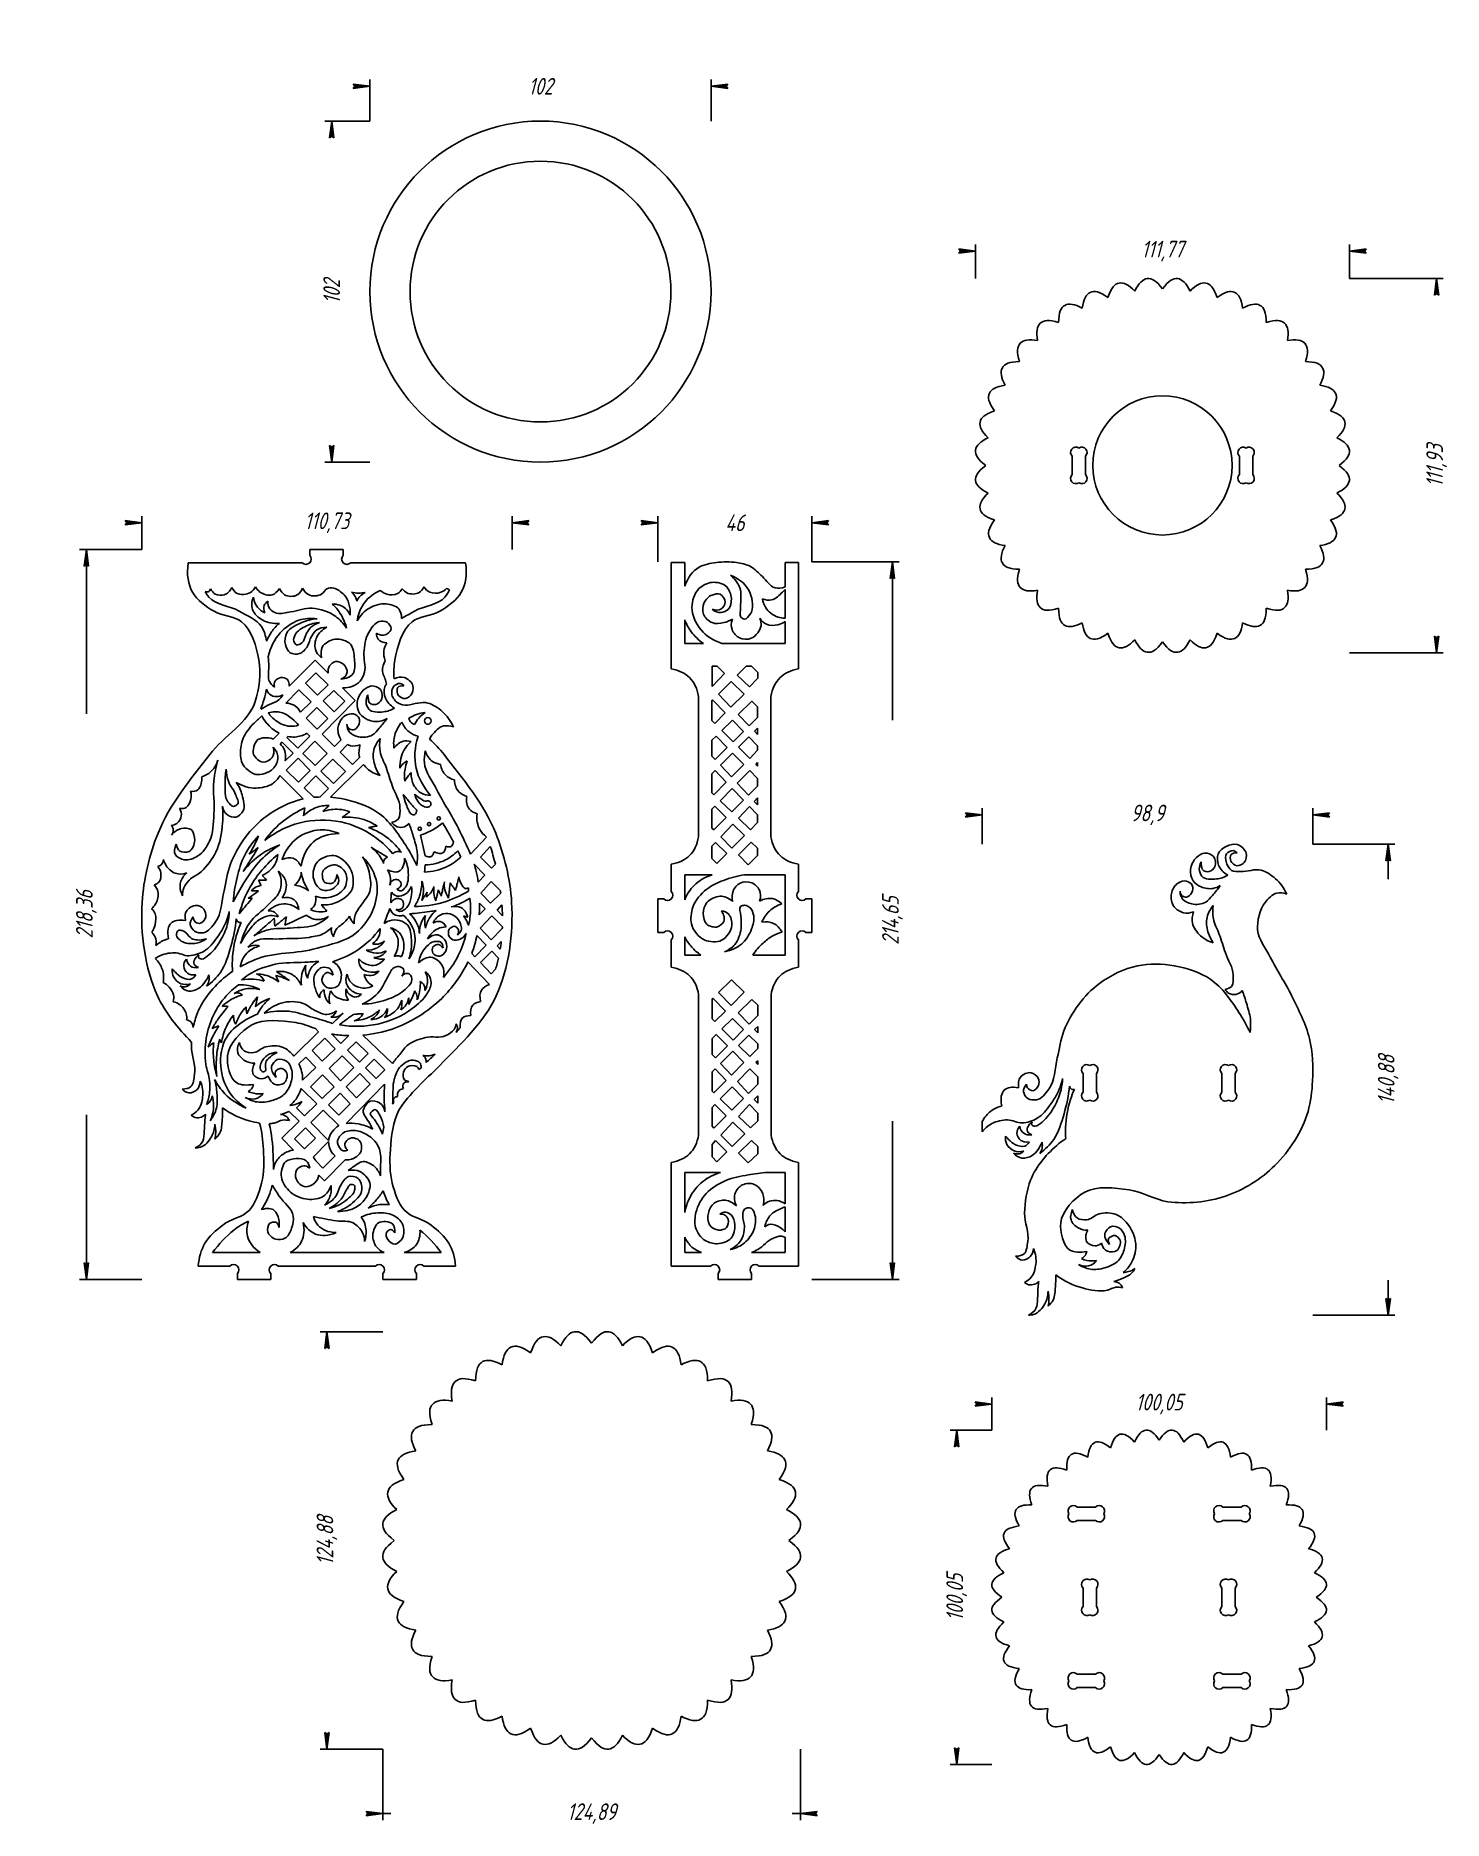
# Model space of a CAD drawing. Header units: millimetres. Extents: x -234 to 187, y -256 to 277.
import ezdxf

# ---------------------------------------------------------------- set-up
doc = ezdxf.new("R2010")
doc.units = ezdxf.units.MM
doc.linetypes.add('K5LT32769', pattern=[0])
doc.linetypes.add('K5LT_THIN', pattern=[0])
doc.styles.add('KDIMTEXTSTYLE', font='GOST_AU.SHX', dxfattribs={"width": 0.96, "oblique": 15, "height": 5})
doc.dimstyles.new('KDIMSTYLE (1.00)', dxfattribs={"dimtxt": 5, "dimasz": 1, "dimexe": 2, "dimexo": 0, "dimgap": 1, "dimtad": 1, "dimtxsty": 'KDIMTEXTSTYLE', "dimsah": 1, "dimcen": 0, "dimdle": 1, "dimadec": 0, "dimazin": 0, "dimtfac": 0.667, "dimtmove": 0, "dimatfit": 3, "dimfxl": 1, "dimtvp": 1, "dimtolj": 1, "dimtzin": 0, "dimarcsym": 0})

msp = doc.modelspace()

# ---------------------------------------------------------------- blocks, each defined once
blk = doc.blocks.new('KDIMARROW_01')
blk.add_hatch(color=0).paths.add_polyline_path([(0, 0), (-5, 0.66), (-4.5, 0), (-5, -0.66)])
at = {"color": 0, "linetype": 'K5LT_THIN'}
for p, q in [((-4.5, 0), (-5, 0.66)), ((-5, 0.66), (0, 0)), ((0, 0), (-5, -0.66)), ((-5, -0.66), (-4.5, 0)), ((0, 0), (-1, 0))]:
    blk.add_line(p, q, dxfattribs=at)

# ---------------------------------------------------------------- dimensions: what is measured, and where the dimension line sits
at = {"color": 7}
for base, p1, p2, location in [((-134.082, 262.25), (-32.082, 251.839), (-134.082, 251.839), (-83.082, 262.25)), ((47.0353, 212.9455), (158.8004, 204.7211), (47.0353, 204.7211), (102.9178, 212.9455)), ((-202.322, 131.679), (-91.589, 123.702), (-202.322, 123.702), (-146.955, 131.679)), ((-47.956, 131.679), (-1.956, 119.989), (-47.956, 119.989), (-24.956, 131.679)), ((48.97, 44.29), (147.874, 35.523), (48.97, 35.523), (98.422, 44.29)), ((51.894, -131.962), (151.942, -139.748), (51.894, -139.748), (101.918, -131.962)), ((-130.243, -254.482), (-5.351, -235.222), (-130.243, -235.222), (-67.797, -254.482))]:
    msp.add_linear_dim(base=base, p1=p1, p2=p2, location=location, dimstyle='KDIMSTYLE (1.00)', override={"dimexo": 0, "dimpost": '\\H5.0;\\W0.965;\\Q15;<>', "dimblk1": 'KDIMARROW_01', "dimblk2": 'KDIMARROW_01', "dimse1": 0, "dimse2": 0, "dimclrt": 7, "dimtolj": 1}, dxfattribs=at).render()
for base, p1, p2, location in [((-145.518, 251.839), (-134.082, 149.839), (-134.082, 251.839), (-145.518, 200.839)), ((184.896, 204.721), (158.8, 92.795), (158.8, 204.721), (184.896, 148.758)), ((-218.8844, 123.702), (-202.3216, -94.6625), (-202.3216, 123.702), (-218.8844, 14.5198)), ((22.157, 119.989), (-1.956, -94.663), (-1.956, 119.989), (22.157, 12.663)), ((170.415, 35.523), (147.88, -105.357), (147.874, 35.523), (170.415, -34.917)), ((-146.952, -110.338), (-130.243, -235.222), (-130.243, -110.338), (-146.952, -172.78)), ((41.384, -139.748), (51.894, -239.797), (51.894, -139.748), (41.384, -189.773))]:
    msp.add_linear_dim(base=base, p1=p1, p2=p2, angle=90, location=location, dimstyle='KDIMSTYLE (1.00)', override={"dimexo": 0, "dimpost": '\\H5.0;\\W0.965;\\Q15;<>', "dimblk1": 'KDIMARROW_01', "dimblk2": 'KDIMARROW_01', "dimse1": 0, "dimse2": 0, "dimclrt": 7, "dimtolj": 1}, dxfattribs=at).render()

# ---------------------------------------------------------------- linework, layer by layer
at = {"color": 30, "linetype": 'K5LT32769', "true_color": 0xff8000}
for p, q in [((75.918, 146.084), (75.918, 151.594)), ((79.918, 151.594), (79.918, 146.084)), ((125.918, 146.084), (125.918, 151.594)), ((129.918, 151.594), (129.918, 146.084)), ((-142.082, 123.702), (-152.082, 123.702)), ((-152.082, 123.702), (-152.082, 121.947)), ((-142.082, 121.947), (-142.082, 123.702)), ((-188.424, 119.702), (-154.327, 119.702)), ((-105.481, 119.702), (-139.837, 119.702)), ((-43.956, 87.936), (-43.956, 119.772)), ((-43.956, 119.772), (-39.956, 119.772)), ((-39.956, 112.714), (-39.956, 119.772)), ((-5.956, 119.772), (-9.956, 119.772)), ((-9.956, 119.772), (-9.956, 112.488)), ((-5.956, 87.936), (-5.956, 119.772)), ((-9.956, 111.68), (-9.956, 103.15)), ((-39.956, 95.61), (-39.956, 102.666)), ((-9.956, 102.118), (-9.956, 95.61)), ((-34.364, 95.61), (-39.956, 95.61)), ((-9.956, 95.61), (-28.816, 95.61)), ((-158.214, 82.8), (-150.473, 90.541)), ((-153.348, 83.696), (-150.256, 86.824)), ((-150.473, 90.541), (-146.592, 86.653)), ((-150.256, 86.824), (-146.548, 83.198)), ((-30.274, 88.772), (-31.783, 88.772)), ((-31.783, 88.772), (-31.783, 82.742)), ((-31.783, 82.742), (-28.078, 86.568)), ((-28.078, 86.568), (-30.274, 88.772)), ((-24.295, 86.051), (-21.612, 88.772)), ((-20.603, 82.561), (-24.295, 86.051)), ((-19.97, 88.772), (-21.612, 88.772)), ((-18.129, 86.872), (-19.97, 88.772)), ((-18.129, 85.231), (-18.129, 86.872)), ((-159.271, 77.706), (-155.307, 81.715)), ((-155.307, 81.715), (-151.689, 78.119)), ((-153.348, 83.696), (-149.718, 80.066)), ((-149.718, 80.066), (-146.548, 83.198)), ((-148.015, 78.363), (-144.842, 81.53)), ((-144.842, 81.53), (-141.561, 78.321)), ((-142.261, 82.314), (-138.462, 78.509)), ((-29.89, 80.376), (-26.01, 84.178)), ((-26.12, 76.496), (-29.89, 80.376)), ((-26.12, 76.496), (-22.155, 80.446)), ((-22.155, 80.446), (-26.01, 84.178)), ((-20.603, 82.561), (-18.129, 85.231)), ((-154.841, 75.005), (-151.689, 78.119)), ((-153.145, 73.243), (-149.971, 76.411)), ((-149.971, 76.411), (-146.702, 73.161)), ((-138.462, 78.509), (-148.393, 68.473)), ((-148.015, 78.363), (-144.761, 75.109)), ((-144.761, 75.109), (-141.561, 78.321)), ((-35.805, 37.746), (-35.805, 79.746)), ((-31.805, 78.501), (-31.602, 78.7)), ((-31.805, 72.523), (-31.805, 78.501)), ((-27.801, 74.822), (-31.602, 78.7)), ((-30.96, 71.675), (-27.801, 74.822)), ((-23.981, 74.295), (-19.912, 78.276)), ((-18.151, 76.571), (-19.912, 78.276)), ((-18.151, 73.474), (-18.151, 76.571)), ((-14.151, 37.746), (-14.151, 79.746)), ((-153.145, 73.243), (-149.882, 69.968)), ((-149.882, 69.968), (-146.702, 73.161)), ((-30.96, 71.675), (-31.805, 72.523)), ((-28.837, 69.546), (-25.667, 72.646)), ((-25.463, 66.162), (-28.837, 69.546)), ((-22.357, 69.269), (-25.667, 72.646)), ((-20.703, 70.922), (-23.981, 74.295)), ((-20.703, 70.922), (-18.151, 73.474)), ((-19.116, 69.289), (-18.151, 70.254)), ((-18.151, 68.296), (-18.151, 70.254)), ((-162.941, 67.004), (-161.209, 68.715)), ((-160.873, 65.531), (-160.354, 66.049)), ((-160.354, 66.049), (-157.063, 62.761)), ((-158.923, 67.477), (-158.616, 67.784)), ((-158.923, 67.477), (-155.621, 64.208)), ((-155.621, 64.208), (-152.021, 67.822)), ((-150.518, 66.326), (-154.101, 62.704)), ((-152.924, 68.721), (-152.021, 67.822)), ((-150.518, 66.326), (-146.834, 62.658)), ((-148.393, 68.473), (-144.707, 64.774)), ((-144.707, 64.774), (-142.706, 66.765)), ((-143.027, 63.088), (-140.805, 65.3)), ((-31.805, 66.643), (-30.563, 67.857)), ((-31.805, 61.876), (-31.805, 66.643)), ((-30.812, 60.813), (-27.208, 64.417)), ((-27.208, 64.417), (-30.563, 67.857)), ((-25.463, 66.162), (-22.357, 69.269)), ((-23.856, 64.55), (-20.763, 67.643)), ((-20.522, 61.206), (-23.856, 64.55)), ((-18.151, 64.979), (-20.763, 67.643)), ((-18.151, 68.296), (-19.116, 69.289)), ((-18.151, 63.611), (-18.151, 64.979)), ((-159.4, 60.415), (-157.063, 62.761)), ((-155.545, 61.245), (-159.084, 57.668)), ((-155.545, 61.245), (-151.907, 57.611)), ((-154.101, 62.704), (-150.435, 59.075)), ((-150.435, 59.075), (-146.834, 62.658)), ((-148.743, 57.4), (-145.147, 60.979)), ((-145.87, 49.563), (-135.981, 59.355)), ((-145.147, 60.979), (-141.39, 57.238)), ((-143.027, 63.088), (-139.291, 59.337)), ((-139.291, 59.337), (-137.15, 61.478)), ((-30.812, 60.813), (-31.805, 61.876)), ((-29.258, 59.148), (-25.618, 62.787)), ((-25.996, 55.655), (-29.258, 59.148)), ((-25.996, 55.655), (-22.309, 59.394)), ((-22.309, 59.394), (-25.618, 62.787)), ((-20.522, 61.206), (-18.151, 63.611)), ((-18.711, 59.389), (-18.151, 59.962)), ((-18.151, 58.828), (-18.711, 59.389)), ((-18.151, 58.828), (-18.151, 59.962)), ((-160.997, 56.027), (-154.042, 49.072)), ((-159.084, 57.668), (-155.456, 54.081)), ((-155.456, 54.081), (-151.907, 57.611)), ((-153.762, 52.406), (-150.223, 55.928)), ((-150.223, 55.928), (-146.46, 52.168)), ((-148.743, 57.4), (-144.966, 53.662)), ((-144.966, 53.662), (-141.39, 57.238)), ((-31.805, 56.601), (-30.879, 57.527)), ((-31.805, 50.871), (-31.805, 56.601)), ((-31.242, 50.334), (-27.557, 54.072)), ((-27.557, 54.072), (-30.879, 57.527)), ((-24.223, 53.755), (-20.511, 57.55)), ((-20.879, 50.173), (-24.223, 53.755)), ((-18.151, 55.13), (-20.511, 57.55)), ((-18.151, 52.912), (-18.151, 55.13)), ((-153.762, 52.406), (-150.874, 49.552)), ((-148.974, 49.653), (-146.46, 52.168)), ((-31.242, 50.334), (-31.805, 50.871)), ((-29.344, 48.521), (-25.751, 52.194)), ((-25.849, 45.183), (-29.344, 48.521)), ((-25.849, 45.183), (-22.369, 48.677)), ((-22.369, 48.677), (-25.751, 52.194)), ((-20.879, 50.173), (-18.151, 52.912)), ((-19.172, 48.345), (-18.151, 49.429)), ((-18.151, 47.252), (-19.172, 48.345)), ((-18.151, 47.252), (-18.151, 49.429)), ((-31.805, 46.006), (-30.975, 46.853)), ((-31.805, 40.355), (-31.805, 46.006)), ((-31.233, 39.777), (-27.538, 43.488)), ((-27.538, 43.488), (-30.975, 46.853)), ((-23.899, 43.322), (-20.595, 46.832)), ((-20.284, 39.869), (-23.899, 43.322)), ((-18.151, 44.29), (-20.595, 46.832)), ((-18.151, 42.011), (-18.151, 44.29)), ((-99.228, 37.66), (-104.009, 32.569)), ((-31.233, 39.777), (-31.805, 40.355)), ((-29.185, 37.706), (-25.563, 41.554)), ((-25.823, 34.306), (-29.185, 37.706)), ((-25.823, 34.306), (-22.04, 38.105)), ((-22.04, 38.105), (-25.563, 41.554)), ((-20.284, 39.869), (-18.151, 42.011)), ((-98.081, 34.842), (-100.994, 31.67)), ((-31.805, 34.922), (-30.725, 36.069)), ((-31.805, 31.206), (-31.805, 34.922)), ((-27.389, 32.733), (-30.725, 36.069)), ((-30.367, 29.743), (-27.389, 32.733)), ((-23.862, 32.323), (-20.029, 36.135)), ((-20.97, 29.399), (-23.862, 32.323)), ((-20.97, 29.399), (-18.151, 32.128)), ((-18.151, 34.296), (-20.029, 36.135)), ((-18.151, 32.128), (-18.151, 34.296)), ((-102.898, 29.577), (-99.681, 26.275)), ((-100.994, 31.67), (-97.695, 28.37)), ((-96.578, 29.549), (-97.695, 28.37)), ((-43.956, 29.556), (-43.956, 21.382)), ((-30.367, 29.743), (-31.805, 31.206)), ((-5.956, 21.382), (-5.956, 29.556)), ((-99.681, 26.275), (-101.7, 24.144)), ((-97.778, 24.322), (-100.889, 20.923)), ((-97.778, 24.322), (-95.057, 21.529)), ((-39.956, 26.372), (-31.783, 26.372)), ((-39.956, 18.893), (-39.956, 26.372)), ((-22.06, 26.372), (-9.956, 26.372)), ((-9.956, 26.372), (-9.956, 2.372)), ((-99.657, 16.156), (-101.382, 14.421)), ((-101.281, 17.848), (-99.657, 16.156)), ((-100.889, 20.923), (-97.984, 17.838)), ((-94.968, 20.87), (-97.984, 17.838)), ((-94.597, 17.371), (-96.063, 15.798)), ((-47.956, 9.137), (-47.956, 19.137)), ((-46.201, 19.137), (-47.956, 19.137)), ((-1.956, 19.137), (-3.711, 19.137)), ((-1.956, 9.137), (-1.956, 19.137)), ((-97.664, 14.081), (-101.118, 10.376)), ((-97.664, 14.081), (-94.477, 10.761)), ((-96.063, 15.798), (-94.442, 14.077)), ((-102.096, 8.247), (-99.306, 5.332)), ((-101.118, 10.376), (-97.793, 6.898)), ((-94.495, 10.312), (-97.793, 6.898)), ((-94.793, 6.38), (-96.07, 5.097)), ((-47.956, 9.137), (-46.201, 9.137)), ((-43.956, 6.892), (-43.956, -1.282)), ((-39.956, 2.372), (-39.956, 7.777)), ((-5.956, -1.282), (-5.956, 6.892)), ((-3.711, 9.137), (-1.956, 9.137)), ((-104.757, 0.328), (-98.319, -6.474)), ((-103.652, 2.839), (-102.69, 1.831)), ((-99.306, 5.332), (-102.69, 1.831)), ((-97.605, 3.554), (-101.039, 0.102)), ((-101.039, 0.102), (-97.854, -3.234)), ((-97.605, 3.554), (-95.613, 1.474)), ((-96.07, 5.097), (-95.106, 4.088)), ((-35.107, 2.372), (-39.956, 2.372)), ((-9.956, 2.372), (-19.626, 2.372)), ((-97.854, -3.234), (-96.533, -1.852)), ((-29.869, -8.842), (-25.988, -5.04)), ((-22.133, -8.772), (-25.988, -5.04)), ((-35.783, -51.472), (-35.783, -9.472)), ((-31.783, -10.718), (-31.58, -10.518)), ((-27.779, -14.396), (-31.58, -10.518)), ((-26.098, -12.722), (-29.869, -8.842)), ((-26.098, -12.722), (-22.133, -8.772)), ((-14.129, -51.472), (-14.129, -9.472)), ((-31.783, -16.695), (-31.783, -10.718)), ((-30.938, -17.543), (-27.779, -14.396)), ((-23.96, -14.923), (-19.89, -10.942)), ((-20.682, -18.296), (-23.96, -14.923)), ((-20.682, -18.296), (-18.129, -15.744)), ((-18.129, -12.647), (-19.89, -10.942)), ((-18.129, -15.744), (-18.129, -12.647)), ((-156.816, -27.896), (-149.41, -20.634)), ((-150.371, -19.657), (-149.41, -20.634)), ((-145.604, -21.252), (-142.795, -24.061)), ((-30.938, -17.543), (-31.783, -16.695)), ((-28.815, -19.672), (-25.646, -16.572)), ((-25.441, -23.056), (-28.815, -19.672)), ((-22.335, -19.949), (-25.646, -16.572)), ((-25.441, -23.056), (-22.335, -19.949)), ((-19.095, -19.929), (-18.129, -18.964)), ((-18.129, -20.923), (-19.095, -19.929)), ((-18.129, -20.923), (-18.129, -18.964)), ((-151.305, -26.187), (-147.605, -22.469)), ((-151.305, -26.187), (-148.319, -29.398)), ((-148.319, -29.398), (-144.458, -25.668)), ((-147.605, -22.469), (-144.458, -25.668)), ((-142.795, -24.061), (-140.391, -21.739)), ((-140.754, -26.103), (-138.2, -23.585)), ((-140.754, -26.103), (-137.215, -29.643)), ((-138.2, -23.585), (-134.61, -27.085)), ((-136.167, -21.579), (-127.378, -30.074)), ((-31.783, -22.575), (-30.542, -21.361)), ((-31.783, -27.342), (-31.783, -22.575)), ((-30.791, -28.405), (-27.187, -24.801)), ((-27.187, -24.801), (-30.542, -21.361)), ((-29.236, -30.07), (-25.597, -26.431)), ((-22.288, -29.824), (-25.597, -26.431)), ((-23.834, -24.668), (-20.741, -21.575)), ((-20.5, -28.012), (-23.834, -24.668)), ((-18.129, -24.24), (-20.741, -21.575)), ((-20.5, -28.012), (-18.129, -25.607)), ((-18.129, -25.607), (-18.129, -24.24)), ((-155.326, -30.23), (-153.274, -28.167)), ((-154.226, -35.104), (-150.286, -31.298)), ((-153.274, -28.167), (-150.286, -31.298)), ((-146.299, -31.571), (-142.416, -27.742)), ((-146.299, -31.571), (-142.902, -35.226)), ((-142.902, -35.226), (-138.91, -31.306)), ((-142.416, -27.742), (-138.91, -31.306)), ((-137.215, -29.643), (-134.61, -27.085)), ((-135.449, -31.41), (-132.846, -28.806)), ((-135.449, -31.41), (-132.258, -34.602)), ((-132.846, -28.806), (-129.588, -31.983)), ((-132.258, -34.602), (-129.588, -31.983)), ((-30.791, -28.405), (-31.783, -27.342)), ((-31.783, -32.617), (-30.857, -31.691)), ((-27.535, -35.146), (-30.857, -31.691)), ((-25.975, -33.564), (-29.236, -30.07)), ((-25.975, -33.564), (-22.288, -29.824)), ((-24.201, -35.463), (-20.489, -31.668)), ((-18.129, -34.088), (-20.489, -31.668)), ((-18.689, -29.829), (-18.129, -29.257)), ((-18.129, -30.39), (-18.689, -29.829)), ((-18.129, -30.39), (-18.129, -29.257)), ((-151.861, -37.056), (-148.219, -33.465)), ((-151.861, -37.056), (-148.357, -40.582)), ((-148.357, -40.582), (-144.78, -37.069)), ((-148.219, -33.465), (-144.78, -37.069)), ((-141.176, -47.999), (-129.706, -36.287)), ((-141.149, -37.11), (-137.142, -33.103)), ((-141.149, -37.11), (-138.127, -40.361)), ((-138.127, -40.361), (-133.992, -36.304)), ((-137.142, -33.103), (-133.992, -36.304)), ((-31.783, -38.347), (-31.783, -32.617)), ((-31.221, -38.884), (-27.535, -35.146)), ((-29.322, -40.697), (-25.729, -37.025)), ((-22.347, -40.541), (-25.729, -37.025)), ((-20.857, -39.045), (-24.201, -35.463)), ((-20.857, -39.045), (-18.129, -36.307)), ((-18.129, -36.307), (-18.129, -34.088)), ((79.168, -38.618), (79.168, -33.108)), ((83.168, -33.108), (83.168, -38.618)), ((120.668, -38.618), (120.668, -33.108)), ((124.668, -33.108), (124.668, -38.618)), ((-154.642, -37.522), (-149.964, -42.16)), ((-153.641, -45.769), (-149.964, -42.16)), ((-146.496, -42.456), (-142.987, -38.948)), ((-146.496, -42.456), (-143.419, -45.554)), ((-143.419, -45.554), (-139.941, -42.141)), ((-142.987, -38.948), (-139.941, -42.141)), ((-31.221, -38.884), (-31.783, -38.347)), ((-31.783, -43.213), (-30.954, -42.365)), ((-27.516, -45.731), (-30.954, -42.365)), ((-25.827, -44.035), (-29.322, -40.697)), ((-25.827, -44.035), (-22.347, -40.541)), ((-23.878, -45.896), (-20.574, -42.386)), ((-18.129, -44.928), (-20.574, -42.386)), ((-19.15, -40.873), (-18.129, -39.789)), ((-18.129, -41.967), (-19.15, -40.873)), ((-18.129, -41.967), (-18.129, -39.789)), ((-160.462, -52.466), (-155.281, -47.38)), ((-158.21, -44.4), (-155.281, -47.38)), ((-156.07, -43.307), (-153.641, -45.769)), ((-151.738, -47.698), (-148.073, -44.034)), ((-151.738, -47.698), (-146.429, -53.08)), ((-148.073, -44.034), (-143.414, -48.652)), ((-31.783, -48.863), (-31.783, -43.213)), ((-31.212, -49.441), (-27.516, -45.731)), ((-29.163, -51.512), (-25.541, -47.664)), ((-22.019, -51.113), (-25.541, -47.664)), ((-20.262, -49.349), (-23.878, -45.896)), ((-20.262, -49.349), (-18.129, -47.208)), ((-18.129, -47.208), (-18.129, -44.928)), ((-160.462, -52.466), (-156.919, -55.98)), ((-156.624, -52.585), (-153.367, -49.328)), ((-156.624, -52.585), (-153.681, -55.623)), ((-153.681, -55.623), (-150.372, -52.376)), ((-153.367, -49.328), (-150.372, -52.376)), ((-151.039, -58.07), (-146.436, -53.37)), ((-31.212, -49.441), (-31.783, -48.863)), ((-31.783, -54.296), (-30.704, -53.149)), ((-27.368, -56.485), (-30.704, -53.149)), ((-25.801, -54.912), (-29.163, -51.512)), ((-25.801, -54.912), (-22.019, -51.113)), ((-23.84, -56.895), (-20.007, -53.083)), ((-18.129, -54.922), (-20.007, -53.083)), ((-148.119, -61.366), (-144.451, -57.67)), ((-31.783, -58.012), (-31.783, -54.296)), ((-30.345, -59.475), (-31.783, -58.012)), ((-30.345, -59.475), (-27.368, -56.485)), ((-20.948, -59.819), (-23.84, -56.895)), ((-20.948, -59.819), (-18.129, -57.09)), ((-18.129, -57.09), (-18.129, -54.922)), ((-150.249, -59.167), (-148.119, -61.366)), ((-149.315, -63.515), (-147.682, -65.142)), ((-147.682, -65.142), (-141.495, -58.855)), ((-43.956, -90.663), (-43.956, -59.663)), ((-39.956, -62.663), (-29.229, -62.663)), ((-39.956, -74.663), (-39.956, -62.663)), ((-15.257, -62.663), (-9.956, -62.663)), ((-9.956, -62.663), (-9.956, -72.077)), ((-5.956, -90.663), (-5.956, -59.663)), ((-9.956, -72.991), (-9.956, -80.396)), ((-39.956, -86.663), (-39.956, -81.992)), ((-9.956, -82.016), (-9.956, -86.663)), ((-185.424, -90.663), (-175.966, -90.663)), ((-181.142, -86.663), (-166.866, -86.663)), ((-161.476, -90.663), (-146.952, -90.663)), ((-157.907, -86.663), (-146.952, -86.663)), ((-129.858, -86.663), (-146.952, -86.663)), ((-132.429, -90.663), (-146.952, -90.663)), ((-112.763, -86.663), (-123.864, -86.663)), ((-108.481, -90.663), (-117.938, -90.663)), ((-43.956, -90.663), (-32.201, -90.663)), ((-34.94, -86.663), (-39.956, -86.663)), ((-9.956, -86.663), (-19.961, -86.663)), ((-17.711, -90.663), (-5.956, -90.663)), ((-173.721, -92.908), (-173.721, -94.663)), ((-163.721, -94.663), (-173.721, -94.663)), ((-163.721, -94.663), (-163.721, -92.908)), ((-130.184, -92.908), (-130.184, -94.663)), ((-130.184, -94.663), (-120.184, -94.663)), ((-120.184, -94.663), (-120.184, -92.908)), ((-29.956, -92.908), (-29.956, -94.663)), ((-19.956, -94.663), (-29.956, -94.663)), ((-19.956, -94.663), (-19.956, -92.908)), ((77.394, -162.773), (82.904, -162.773)), ((120.932, -162.773), (126.442, -162.773)), ((82.904, -166.773), (77.394, -166.773)), ((126.442, -166.773), (120.932, -166.773)), ((79.168, -192.527), (79.168, -187.018)), ((83.168, -187.018), (83.168, -192.527)), ((120.668, -192.527), (120.668, -187.018)), ((124.668, -187.018), (124.668, -192.527)), ((77.394, -212.773), (82.904, -212.773)), ((120.932, -212.773), (126.442, -212.773)), ((82.904, -216.773), (77.394, -216.773)), ((126.442, -216.773), (120.932, -216.773))]:
    msp.add_line(p, q, dxfattribs=at)
for centre, radius in [((-83.082, 200.839), 51), ((-83.082, 200.839), 39), ((102.918, 148.839), 20.822), ((-116.788, 72.397), 1), ((-113.506, 43.26), 0.5), ((-119.173, 40.169), 0.5), ((-116.408, 41.56), 0.5)]:
    msp.add_circle(centre, radius, dxfattribs=at)
for centre, start, end in [((77.04, 152.716), 56.4451, 225), ((78.795, 152.716), 315, 123.5549), ((127.04, 152.716), 56.4451, 225), ((128.795, 152.716), 315, 123.5549), ((77.04, 144.961), 135, 303.5549), ((78.795, 144.961), 236.4451, 45), ((127.04, 144.961), 135, 303.5549), ((128.795, 144.961), 236.4451, 45), ((-153.205, 120.825), 225, 45), ((-140.96, 120.825), 135, 315), ((-45.079, 20.259), 225, 45), ((-4.834, 20.259), 135, 315), ((-45.079, 8.014), 315, 135), ((-4.834, 8.014), 45, 225), ((80.29, -31.986), 56.4451, 225), ((82.045, -31.986), 315, 123.5549), ((121.79, -31.986), 56.4451, 225), ((123.545, -31.986), 315, 123.5549), ((80.29, -39.741), 135, 303.5549), ((82.045, -39.741), 236.4451, 45), ((121.79, -39.741), 135, 303.5549), ((123.545, -39.741), 236.4451, 45), ((-174.844, -91.785), 315, 135), ((-162.599, -91.785), 45, 225), ((-131.306, -91.785), 315, 135), ((-119.061, -91.785), 45, 225), ((-31.079, -91.785), 315, 135), ((-18.834, -91.785), 45, 225), ((76.271, -163.895), 45, 213.5549), ((76.271, -165.65), 146.4451, 315), ((84.026, -163.895), 326.4451, 135), ((84.026, -165.65), 225, 33.5549), ((119.809, -163.895), 45, 213.5549), ((119.809, -165.65), 146.4451, 315), ((127.564, -163.895), 326.4451, 135), ((127.564, -165.65), 225, 33.5549), ((80.29, -185.895), 56.4451, 225), ((82.045, -185.895), 315, 123.5549), ((121.79, -185.895), 56.4451, 225), ((123.545, -185.895), 315, 123.5549), ((80.29, -193.65), 135, 303.5549), ((82.045, -193.65), 236.4451, 45), ((121.79, -193.65), 135, 303.5549), ((123.545, -193.65), 236.4451, 45), ((76.271, -213.895), 45, 213.5549), ((84.026, -213.895), 326.4451, 135), ((119.809, -213.895), 45, 213.5549), ((127.564, -213.895), 326.4451, 135), ((76.271, -215.65), 146.4451, 315), ((84.026, -215.65), 225, 33.5549), ((119.809, -215.65), 146.4451, 315), ((127.564, -215.65), 225, 33.5549)]:
    msp.add_arc(centre, 1.588, start, end, dxfattribs=at)
for points, knots in [([(86.599, 199.063), (87.598, 202.036), (88.594, 203.112), (89.977, 203.392), (91.301, 203.66), (92.861, 202.862), (94.657, 200.997)], [0, 0, 0, 0, 1, 1, 1, 2, 2, 2, 2]), ([(102.918, 201.647), (101.049, 204.167), (99.769, 204.882), (98.367, 204.721), (97.025, 204.567), (95.788, 203.325), (94.657, 200.997)], [0, 0, 0, 0, 1, 1, 1, 2, 2, 2, 2]), ([(102.918, 201.647), (104.786, 204.167), (106.066, 204.882), (107.468, 204.721), (108.81, 204.567), (110.047, 203.325), (111.179, 200.997)], [0, 0, 0, 0, 1, 1, 1, 2, 2, 2, 2]), ([(119.237, 199.063), (118.238, 202.036), (117.242, 203.112), (115.859, 203.392), (114.535, 203.66), (112.975, 202.862), (111.179, 200.997)], [0, 0, 0, 0, 1, 1, 1, 2, 2, 2, 2]), ([(86.599, 199.063), (84.043, 200.881), (82.605, 201.167), (81.321, 200.58), (80.093, 200.018), (79.3, 198.455), (78.943, 195.892)], [0, 0, 0, 0, 1, 1, 1, 2, 2, 2, 2]), ([(119.237, 199.063), (121.792, 200.881), (123.231, 201.167), (124.514, 200.58), (125.743, 200.018), (126.536, 198.455), (126.893, 195.892)], [0, 0, 0, 0, 1, 1, 1, 2, 2, 2, 2]), ([(71.878, 191.562), (68.885, 192.502), (67.429, 192.328), (66.389, 191.374), (65.394, 190.46), (65.123, 188.729), (65.576, 186.18)], [0, 0, 0, 0, 1, 1, 1, 2, 2, 2, 2]), ([(71.878, 191.562), (71.908, 194.698), (72.523, 196.03), (73.752, 196.723), (74.929, 197.387), (76.659, 197.11), (78.943, 195.892)], [0, 0, 0, 0, 1, 1, 1, 2, 2, 2, 2]), ([(133.958, 191.562), (133.927, 194.698), (133.312, 196.03), (132.083, 196.723), (130.907, 197.387), (129.176, 197.11), (126.893, 195.892)], [0, 0, 0, 0, 1, 1, 1, 2, 2, 2, 2]), ([(133.958, 191.562), (136.951, 192.502), (138.407, 192.328), (139.446, 191.374), (140.441, 190.46), (140.712, 188.729), (140.259, 186.18)], [0, 0, 0, 0, 1, 1, 1, 2, 2, 2, 2]), ([(60.195, 179.879), (59.255, 182.871), (59.428, 184.328), (60.383, 185.367), (61.296, 186.362), (63.028, 186.633), (65.576, 186.18)], [0, 0, 0, 0, 1, 1, 1, 2, 2, 2, 2]), ([(145.641, 179.879), (146.581, 182.871), (146.408, 184.328), (145.453, 185.367), (144.539, 186.362), (142.808, 186.633), (140.259, 186.18)], [0, 0, 0, 0, 1, 1, 1, 2, 2, 2, 2]), ([(60.195, 179.879), (57.058, 179.848), (55.727, 179.233), (55.033, 178.004), (54.369, 176.827), (54.646, 175.097), (55.865, 172.813)], [0, 0, 0, 0, 1, 1, 1, 2, 2, 2, 2]), ([(145.641, 179.879), (148.778, 179.848), (150.109, 179.233), (150.802, 178.004), (151.466, 176.827), (151.189, 175.097), (149.971, 172.813)], [0, 0, 0, 0, 1, 1, 1, 2, 2, 2, 2]), ([(52.694, 165.157), (50.875, 167.713), (50.59, 169.152), (51.177, 170.435), (51.738, 171.664), (53.301, 172.457), (55.865, 172.813)], [0, 0, 0, 0, 1, 1, 1, 2, 2, 2, 2]), ([(153.142, 165.157), (154.961, 167.713), (155.246, 169.152), (154.659, 170.435), (154.097, 171.664), (152.535, 172.457), (149.971, 172.813)], [0, 0, 0, 0, 1, 1, 1, 2, 2, 2, 2]), ([(52.694, 165.157), (49.72, 164.159), (48.644, 163.163), (48.364, 161.779), (48.096, 160.455), (48.895, 158.895), (50.759, 157.1)], [0, 0, 0, 0, 1, 1, 1, 2, 2, 2, 2]), ([(153.142, 165.157), (156.116, 164.159), (157.192, 163.163), (157.471, 161.779), (157.739, 160.455), (156.941, 158.895), (155.076, 157.1)], [0, 0, 0, 0, 1, 1, 1, 2, 2, 2, 2]), ([(50.109, 148.839), (47.59, 150.707), (46.874, 151.987), (47.035, 153.389), (47.19, 154.731), (48.431, 155.968), (50.759, 157.1)], [0, 0, 0, 0, 1, 1, 1, 2, 2, 2, 2]), ([(155.727, 148.839), (158.246, 150.707), (158.962, 151.987), (158.8, 153.389), (158.646, 154.731), (157.405, 155.968), (155.076, 157.1)], [0, 0, 0, 0, 1, 1, 1, 2, 2, 2, 2]), ([(50.109, 148.839), (47.59, 146.97), (46.874, 145.69), (47.035, 144.288), (47.19, 142.946), (48.431, 141.709), (50.759, 140.577)], [0, 0, 0, 0, 1, 1, 1, 2, 2, 2, 2]), ([(155.727, 148.839), (158.246, 146.97), (158.962, 145.69), (158.8, 144.288), (158.646, 142.946), (157.405, 141.709), (155.076, 140.577)], [0, 0, 0, 0, 1, 1, 1, 2, 2, 2, 2]), ([(52.694, 132.52), (49.72, 133.518), (48.644, 134.515), (48.364, 135.898), (48.096, 137.222), (48.895, 138.782), (50.759, 140.577)], [0, 0, 0, 0, 1, 1, 1, 2, 2, 2, 2]), ([(153.142, 132.52), (156.116, 133.518), (157.192, 134.515), (157.471, 135.898), (157.739, 137.222), (156.941, 138.782), (155.076, 140.577)], [0, 0, 0, 0, 1, 1, 1, 2, 2, 2, 2]), ([(52.694, 132.52), (50.875, 129.964), (50.59, 128.526), (51.177, 127.242), (51.738, 126.013), (53.301, 125.221), (55.865, 124.864)], [0, 0, 0, 0, 1, 1, 1, 2, 2, 2, 2]), ([(153.142, 132.52), (154.961, 129.964), (155.246, 128.526), (154.659, 127.242), (154.097, 126.013), (152.535, 125.221), (149.971, 124.864)], [0, 0, 0, 0, 1, 1, 1, 2, 2, 2, 2]), ([(60.195, 117.798), (57.058, 117.829), (55.727, 118.444), (55.033, 119.673), (54.369, 120.85), (54.646, 122.58), (55.865, 124.864)], [0, 0, 0, 0, 1, 1, 1, 2, 2, 2, 2]), ([(145.641, 117.798), (148.778, 117.829), (150.109, 118.444), (150.802, 119.673), (151.466, 120.85), (151.189, 122.58), (149.971, 124.864)], [0, 0, 0, 0, 1, 1, 1, 2, 2, 2, 2]), ([(-188.424, 119.702), (-188.909, 116.268), (-188.48, 113.328), (-187.137, 110.883), (-185.843, 108.525), (-183.114, 106.648), (-180.707, 105.187), (-178.23, 103.683), (-174.555, 103.785), (-172.438, 102.063), (-169.445, 99.628), (-167.97, 94.645), (-167.294, 90.671), (-166.615, 86.684), (-167.142, 81.968), (-168.396, 78.177), (-170.48, 71.877), (-177.767, 67.874), (-181.993, 62.376), (-187.695, 54.956), (-194.013, 47.436), (-197.427, 38.857), (-200.012, 32.36), (-201.79, 25.053), (-202.204, 18.095), (-202.753, 8.851), (-201.405, -1.542), (-197.611, -9.834), (-195.285, -14.915), (-191.49, -19.443), (-187.422, -23.749)], [0, 0, 0, 0, 1, 1, 1, 2, 2, 2, 3, 3, 3, 4, 4, 4, 5, 5, 5, 6, 6, 6, 7, 7, 7, 8, 8, 8, 9, 9, 9, 10, 10, 10, 10]), ([(-105.481, 119.702), (-104.996, 116.268), (-105.425, 113.328), (-106.767, 110.883), (-108.062, 108.525), (-110.791, 106.648), (-113.198, 105.187), (-115.675, 103.683), (-119.35, 103.785), (-121.466, 102.063), (-124.46, 99.628), (-125.935, 94.645), (-126.611, 90.671), (-126.915, 88.888), (-126.977, 86.959), (-126.841, 85.032)], [0, 0, 0, 0, 1, 1, 1, 2, 2, 2, 3, 3, 3, 4, 4, 4, 5, 5, 5, 5]), ([(-9.956, 112.488), (-11.025, 112.119), (-12.013, 112.039), (-12.92, 112.248), (-14.402, 112.589), (-15.443, 114.48), (-16.718, 115.581), (-17.905, 116.605), (-18.942, 117.924), (-20.302, 118.627), (-21.549, 119.271), (-23.052, 119.55), (-24.459, 119.772), (-26.412, 120.08), (-28.484, 120.042), (-30.443, 119.772), (-32.216, 119.528), (-34.215, 119.263), (-35.675, 118.376), (-37.59, 117.213), (-39.017, 115.326), (-39.956, 112.714)], [0, 0, 0, 0, 1, 1, 1, 2, 2, 2, 3, 3, 3, 4, 4, 4, 5, 5, 5, 6, 6, 6, 7, 7, 7, 7]), ([(60.195, 117.798), (59.255, 114.806), (59.428, 113.35), (60.383, 112.31), (61.296, 111.315), (63.028, 111.044), (65.576, 111.497)], [0, 0, 0, 0, 1, 1, 1, 2, 2, 2, 2]), ([(145.641, 117.798), (146.581, 114.806), (146.408, 113.35), (145.453, 112.31), (144.539, 111.315), (142.808, 111.044), (140.259, 111.497)], [0, 0, 0, 0, 1, 1, 1, 2, 2, 2, 2]), ([(-181.731, 111.931), (-181.365, 111.193), (-180.895, 110.666), (-180.322, 110.348), (-179.597, 109.947), (-178.431, 109.905), (-177.651, 110.15), (-176.73, 110.44), (-175.963, 111.166), (-175.351, 112.326)], [0, 0, 0, 0, 1, 1, 1, 2, 2, 2, 3, 3, 3, 3]), ([(-175.351, 112.326), (-174.98, 111.563), (-174.519, 111.002), (-173.966, 110.645), (-172.912, 109.962), (-170.899, 110.129), (-169.812, 110.818), (-169.221, 111.192), (-168.719, 111.753), (-168.304, 112.499)], [0, 0, 0, 0, 1, 1, 1, 2, 2, 2, 3, 3, 3, 3]), ([(-168.304, 112.499), (-167.934, 111.863), (-167.489, 111.352), (-166.968, 110.966), (-166.017, 110.261), (-164.406, 109.77), (-163.358, 110.101), (-162.527, 110.363), (-161.793, 111.014), (-161.157, 112.054)], [0, 0, 0, 0, 1, 1, 1, 2, 2, 2, 3, 3, 3, 3]), ([(-154.233, 112.104), (-153.759, 111.192), (-153.173, 110.549), (-152.477, 110.175), (-151.399, 109.596), (-149.517, 109.714), (-148.446, 110.373), (-147.869, 110.728), (-147.567, 111.67), (-146.952, 111.955), (-146.387, 112.218), (-145.587, 112.216), (-144.959, 112.128), (-143.775, 111.962), (-142.589, 110.955), (-141.794, 110.076), (-140.462, 108.603), (-139.86, 106.584), (-139.989, 104.017)], [0, 0, 0, 0, 1, 1, 1, 2, 2, 2, 3, 3, 3, 4, 4, 4, 5, 5, 5, 6, 6, 6, 6]), ([(-124.418, 111.96), (-124.015, 111.418), (-123.561, 111.014), (-123.058, 110.748), (-122.025, 110.202), (-120.289, 110.231), (-119.323, 110.847), (-118.77, 111.2), (-118.309, 111.744), (-117.939, 112.479)], [0, 0, 0, 0, 1, 1, 1, 2, 2, 2, 3, 3, 3, 3]), ([(-117.939, 112.479), (-117.433, 111.757), (-116.846, 111.243), (-116.18, 110.935), (-115.234, 110.498), (-113.848, 110.502), (-112.857, 110.876), (-112.238, 111.108), (-111.664, 111.494), (-111.135, 112.033)], [0, 0, 0, 0, 1, 1, 1, 2, 2, 2, 3, 3, 3, 3]), ([(-28.816, 95.61), (-31.471, 96.481), (-33.549, 97.83), (-35.052, 99.656), (-36.517, 101.437), (-37.851, 104.113), (-37.804, 106.364), (-37.765, 108.231), (-37.045, 110.713), (-35.697, 111.997), (-34.727, 112.921), (-33.135, 113.726), (-31.783, 113.846), (-30.48, 113.963), (-28.708, 113.615), (-27.741, 112.814), (-26.765, 112.005), (-26.011, 110.3), (-25.978, 108.987), (-25.952, 107.936), (-26.219, 106.461), (-26.967, 105.762), (-27.476, 105.287), (-28.365, 104.911), (-29.074, 104.859), (-29.966, 104.794), (-30.869, 105.124), (-31.783, 105.848)], [0, 0, 0, 0, 1, 1, 1, 2, 2, 2, 3, 3, 3, 4, 4, 4, 5, 5, 5, 6, 6, 6, 7, 7, 7, 8, 8, 8, 9, 9, 9, 9]), ([(-26.265, 116.012), (-24.952, 114.893), (-24.023, 113.637), (-23.478, 112.245), (-22.806, 110.527), (-23.293, 108.393), (-23.22, 106.466), (-23.182, 105.451), (-23.769, 104.053), (-23.117, 103.421), (-22.86, 103.172), (-22.395, 102.885), (-22.06, 102.854), (-21.441, 102.797), (-20.797, 103.751), (-20.382, 104.298), (-19.194, 105.869), (-19.689, 108.836), (-20.382, 110.646), (-21.252, 112.916), (-23.213, 114.705), (-26.265, 116.012)], [0, 0, 0, 0, 1, 1, 1, 2, 2, 2, 3, 3, 3, 4, 4, 4, 5, 5, 5, 6, 6, 6, 7, 7, 7, 7]), ([(-183.357, 111.04), (-183.029, 110.949), (-182.742, 110.949), (-182.498, 111.04), (-182.164, 111.166), (-181.908, 111.463), (-181.731, 111.931)], [0, 0, 0, 0, 1, 1, 1, 2, 2, 2, 2]), ([(-183.357, 111.04), (-183.024, 110.474), (-182.655, 109.948), (-182.248, 109.464), (-180.181, 107.002), (-176.031, 106.94), (-173.166, 105.255), (-170.844, 103.889), (-167.964, 102.678), (-166.52, 100.603), (-165.68, 99.396), (-165.252, 97.844), (-164.987, 96.224)], [0, 0, 0, 0, 1, 1, 1, 2, 2, 2, 3, 3, 3, 4, 4, 4, 4]), ([(-168.946, 109.433), (-169.467, 108.05), (-169.557, 106.822), (-169.219, 105.748), (-168.813, 104.463), (-167.372, 103.257), (-166.152, 102.558), (-164.743, 101.751), (-163.069, 101.429), (-161.132, 101.594)], [0, 0, 0, 0, 1, 1, 1, 2, 2, 2, 3, 3, 3, 3]), ([(-165.484, 104.734), (-166.532, 105.245), (-167.348, 105.921), (-167.933, 106.762), (-168.458, 107.519), (-168.796, 108.409), (-168.946, 109.433)], [0, 0, 0, 0, 1, 1, 1, 2, 2, 2, 2]), ([(-164.594, 108.271), (-165.117, 107.896), (-165.472, 107.467), (-165.658, 106.985), (-165.909, 106.333), (-165.851, 105.583), (-165.484, 104.734)], [0, 0, 0, 0, 1, 1, 1, 2, 2, 2, 2]), ([(-141.052, 100.16), (-141.979, 101.57), (-143.067, 102.732), (-144.316, 103.646), (-146.271, 105.077), (-148.959, 105.957), (-151.364, 106.119), (-153.464, 106.261), (-155.637, 105.29), (-157.794, 105.031), (-159.181, 104.865), (-160.714, 104.229), (-161.973, 104.66), (-162.683, 104.904), (-163.539, 105.332), (-163.976, 105.921), (-164.425, 106.526), (-164.631, 107.31), (-164.594, 108.271)], [0, 0, 0, 0, 1, 1, 1, 2, 2, 2, 3, 3, 3, 4, 4, 4, 5, 5, 5, 6, 6, 6, 6]), ([(-161.157, 112.054), (-160.756, 111.176), (-160.237, 110.541), (-159.599, 110.15), (-158.618, 109.549), (-156.788, 109.494), (-155.815, 110.076), (-155.154, 110.472), (-154.627, 111.147), (-154.233, 112.104)], [0, 0, 0, 0, 1, 1, 1, 2, 2, 2, 3, 3, 3, 3]), ([(-139.989, 104.017), (-140.347, 104.834), (-140.817, 105.501), (-141.398, 106.02), (-142.386, 106.902), (-143.697, 107.356), (-145.33, 107.38)], [0, 0, 0, 0, 1, 1, 1, 2, 2, 2, 2]), ([(-145.33, 107.38), (-144.454, 106.556), (-143.696, 105.657), (-143.055, 104.685), (-142.156, 103.321), (-141.488, 101.813), (-141.052, 100.16)], [0, 0, 0, 0, 1, 1, 1, 2, 2, 2, 2]), ([(-139.601, 110.896), (-139.125, 110.518), (-138.754, 110.081), (-138.488, 109.586), (-138.267, 109.173), (-138.119, 108.72), (-138.043, 108.226)], [0, 0, 0, 0, 1, 1, 1, 2, 2, 2, 2]), ([(-135.496, 110.822), (-136.148, 110.701), (-136.799, 110.644), (-137.45, 110.649), (-138.168, 110.655), (-138.885, 110.737), (-139.601, 110.896)], [0, 0, 0, 0, 1, 1, 1, 2, 2, 2, 2]), ([(-138.043, 108.226), (-137.787, 108.817), (-137.45, 109.328), (-137.029, 109.759), (-136.603, 110.196), (-136.092, 110.55), (-135.496, 110.822)], [0, 0, 0, 0, 1, 1, 1, 2, 2, 2, 2]), ([(-137.895, 102.315), (-137.658, 104.023), (-137.138, 105.54), (-136.337, 106.865), (-135.162, 108.809), (-133.382, 110.342), (-130.996, 111.465)], [0, 0, 0, 0, 1, 1, 1, 2, 2, 2, 2]), ([(-124.635, 103.042), (-124.638, 104.238), (-124.912, 105.189), (-125.457, 105.896), (-126.205, 106.865), (-127.948, 107.289), (-129.232, 107.427), (-130.864, 107.602), (-132.818, 106.98), (-134.253, 106.145), (-135.716, 105.293), (-136.93, 104.016), (-137.895, 102.315)], [0, 0, 0, 0, 1, 1, 1, 2, 2, 2, 3, 3, 3, 4, 4, 4, 4]), ([(-130.996, 111.465), (-130.386, 110.915), (-129.735, 110.536), (-129.042, 110.327), (-128.055, 110.031), (-126.695, 109.981), (-125.827, 110.476), (-125.275, 110.79), (-124.805, 111.285), (-124.418, 111.96)], [0, 0, 0, 0, 1, 1, 1, 2, 2, 2, 3, 3, 3, 3]), ([(-110.241, 111.595), (-110.648, 110.813), (-111.12, 110.103), (-111.657, 109.464), (-113.724, 107.002), (-117.874, 106.94), (-120.739, 105.255), (-121.98, 104.525), (-123.38, 103.839), (-124.635, 103.042)], [0, 0, 0, 0, 1, 1, 1, 2, 2, 2, 3, 3, 3, 3]), ([(-31.783, 105.848), (-30.692, 105.443), (-29.818, 105.429), (-29.16, 105.805), (-28.532, 106.165), (-27.882, 107.243), (-27.87, 107.955), (-27.857, 108.735), (-28.622, 109.953), (-29.332, 110.277), (-29.97, 110.567), (-31.063, 110.347), (-31.783, 110.062), (-32.744, 109.682), (-33.718, 108.706), (-34.149, 107.783), (-34.6, 106.816), (-34.689, 105.326), (-34.321, 104.343), (-33.937, 103.319), (-32.805, 102.227), (-31.783, 101.806), (-30.767, 101.386), (-29.354, 101.552), (-28.214, 101.806), (-27.339, 102), (-26.494, 102.344), (-25.677, 102.838)], [0, 0, 0, 0, 1, 1, 1, 2, 2, 2, 3, 3, 3, 4, 4, 4, 5, 5, 5, 6, 6, 6, 7, 7, 7, 8, 8, 8, 9, 9, 9, 9]), ([(-16.733, 108.901), (-15.739, 108.552), (-14.815, 108.461), (-13.959, 108.629), (-12.729, 108.87), (-11.679, 110.061), (-10.698, 110.958), (-10.444, 111.191), (-10.196, 111.431), (-9.956, 111.68)], [0, 0, 0, 0, 1, 1, 1, 2, 2, 2, 3, 3, 3, 3]), ([(-9.956, 103.15), (-10.677, 103.144), (-11.359, 103.24), (-12.003, 103.44), (-13.483, 103.899), (-15.019, 105.108), (-15.83, 106.45), (-16.265, 107.17), (-16.566, 107.987), (-16.733, 108.901)], [0, 0, 0, 0, 1, 1, 1, 2, 2, 2, 3, 3, 3, 3]), ([(71.878, 106.115), (68.885, 105.175), (67.429, 105.349), (66.389, 106.303), (65.394, 107.217), (65.123, 108.948), (65.576, 111.497)], [0, 0, 0, 0, 1, 1, 1, 2, 2, 2, 2]), ([(133.958, 106.115), (136.951, 105.175), (138.407, 105.349), (139.446, 106.303), (140.441, 107.217), (140.712, 108.948), (140.259, 111.497)], [0, 0, 0, 0, 1, 1, 1, 2, 2, 2, 2]), ([(-161.132, 101.594), (-162.055, 100.838), (-162.846, 99.989), (-163.506, 99.047), (-164.11, 98.184), (-164.604, 97.243), (-164.987, 96.224)], [0, 0, 0, 0, 1, 1, 1, 2, 2, 2, 2]), ([(-149.88, 102.979), (-151.832, 103.222), (-153.646, 103.073), (-155.321, 102.534), (-157.396, 101.865), (-159.44, 100.338), (-160.91, 98.725), (-162.639, 96.828), (-163.823, 94.455), (-164.463, 91.606)], [0, 0, 0, 0, 1, 1, 1, 2, 2, 2, 3, 3, 3, 3]), ([(-149.88, 102.979), (-151.501, 102.817), (-153.018, 102.425), (-154.431, 101.805), (-156.072, 101.084), (-158.205, 100.216), (-158.931, 98.713), (-159.396, 97.753), (-159.634, 96.323), (-159.376, 95.251), (-159.167, 94.381), (-158.651, 93.258), (-157.942, 92.803), (-157.228, 92.346), (-155.927, 92.273), (-155.098, 92.531), (-154.164, 92.822), (-153.337, 93.865), (-152.749, 94.732), (-152.176, 95.578), (-152.125, 96.766), (-151.587, 97.65), (-151.156, 98.358), (-150.657, 99.145), (-150.004, 99.604), (-149.184, 100.18), (-148.167, 100.452), (-146.952, 100.42)], [0, 0, 0, 0, 1, 1, 1, 2, 2, 2, 3, 3, 3, 4, 4, 4, 5, 5, 5, 6, 6, 6, 7, 7, 7, 8, 8, 8, 9, 9, 9, 9]), ([(-149.139, 101.805), (-150.55, 101.722), (-151.844, 101.401), (-153.021, 100.84), (-154.317, 100.223), (-155.935, 99.398), (-156.483, 98.12), (-156.721, 97.564), (-157.029, 96.8), (-156.854, 96.241), (-156.733, 95.854), (-156.393, 95.312), (-156.063, 95.177), (-155.637, 95.004), (-154.893, 95.446), (-154.455, 95.746), (-153.631, 96.311), (-153.588, 97.712), (-153.021, 98.615), (-152.627, 99.242), (-152.242, 99.926), (-151.71, 100.42), (-151.015, 101.066), (-150.158, 101.528), (-149.139, 101.805)], [0, 0, 0, 0, 1, 1, 1, 2, 2, 2, 3, 3, 3, 4, 4, 4, 5, 5, 5, 6, 6, 6, 7, 7, 7, 8, 8, 8, 8]), ([(-132.159, 98.66), (-131.561, 98.257), (-130.956, 98.056), (-130.343, 98.054), (-129.871, 98.053), (-129.309, 98.172), (-128.912, 98.408), (-128.368, 98.732), (-127.766, 99.491), (-127.731, 100.046), (-127.692, 100.665), (-128.38, 101.586), (-128.954, 101.936), (-129.555, 102.302), (-130.603, 102.269), (-131.304, 102.114), (-132.653, 101.815), (-133.688, 100.09), (-134.438, 98.838), (-135.461, 97.13), (-135.661, 94.854), (-135.862, 92.82), (-136.051, 90.914), (-135.189, 88.84), (-135.709, 87.029), (-135.98, 86.087), (-136.346, 85.022), (-136.985, 84.299), (-137.605, 83.599), (-138.559, 83.057), (-139.448, 82.726), (-140.32, 82.402), (-141.258, 82.265), (-142.261, 82.314)], [0, 0, 0, 0, 1, 1, 1, 2, 2, 2, 3, 3, 3, 4, 4, 4, 5, 5, 5, 6, 6, 6, 7, 7, 7, 8, 8, 8, 9, 9, 9, 10, 10, 10, 11, 11, 11, 11]), ([(-34.364, 95.61), (-35.812, 96.596), (-37.031, 97.758), (-38.019, 99.097), (-38.813, 100.173), (-39.459, 101.362), (-39.956, 102.666)], [0, 0, 0, 0, 1, 1, 1, 2, 2, 2, 2]), ([(-25.677, 102.838), (-26.074, 101.677), (-26.117, 100.645), (-25.806, 99.742), (-25.467, 98.757), (-24.468, 97.688), (-23.527, 97.248), (-22.568, 96.799), (-21.081, 96.714), (-20.087, 97.119), (-19.351, 97.418), (-18.633, 98.092), (-18.129, 98.753), (-17.668, 99.358), (-17.218, 100.124), (-17.12, 100.86), (-17.024, 101.574), (-17.153, 102.319), (-17.507, 103.096)], [0, 0, 0, 0, 1, 1, 1, 2, 2, 2, 3, 3, 3, 4, 4, 4, 5, 5, 5, 6, 6, 6, 6]), ([(-17.507, 103.096), (-16.93, 102.269), (-16.256, 101.681), (-15.486, 101.333), (-14.509, 100.891), (-13.145, 100.921), (-12.089, 101.161), (-11.34, 101.331), (-10.629, 101.65), (-9.956, 102.118)], [0, 0, 0, 0, 1, 1, 1, 2, 2, 2, 3, 3, 3, 3]), ([(71.878, 106.115), (71.908, 102.979), (72.523, 101.647), (73.752, 100.954), (74.929, 100.29), (76.659, 100.567), (78.943, 101.786)], [0, 0, 0, 0, 1, 1, 1, 2, 2, 2, 2]), ([(86.599, 98.614), (84.043, 96.796), (82.605, 96.511), (81.321, 97.097), (80.093, 97.659), (79.3, 99.222), (78.943, 101.786)], [0, 0, 0, 0, 1, 1, 1, 2, 2, 2, 2]), ([(119.237, 98.614), (121.792, 96.796), (123.231, 96.511), (124.514, 97.097), (125.743, 97.659), (126.536, 99.222), (126.893, 101.786)], [0, 0, 0, 0, 1, 1, 1, 2, 2, 2, 2]), ([(133.958, 106.115), (133.927, 102.979), (133.312, 101.647), (132.083, 100.954), (130.907, 100.29), (129.176, 100.567), (126.893, 101.786)], [0, 0, 0, 0, 1, 1, 1, 2, 2, 2, 2]), ([(-146.952, 100.42), (-148.412, 99.67), (-149.421, 98.697), (-149.979, 97.502), (-150.475, 96.441), (-150.745, 94.897), (-150.4, 93.792), (-150.114, 92.878), (-149.496, 92.053), (-148.545, 91.32)], [0, 0, 0, 0, 1, 1, 1, 2, 2, 2, 3, 3, 3, 3]), ([(-148.545, 91.32), (-148.814, 92.582), (-148.739, 93.637), (-148.323, 94.485), (-147.735, 95.68), (-145.858, 96.642), (-144.514, 96.834), (-143.067, 97.041), (-140.88, 96.424), (-139.915, 95.4), (-138.985, 94.414), (-138.816, 92.438), (-138.703, 90.924), (-138.593, 89.453), (-138.387, 87.466), (-139.198, 86.448), (-139.903, 85.562), (-141.099, 85.034), (-142.783, 84.865)], [0, 0, 0, 0, 1, 1, 1, 2, 2, 2, 3, 3, 3, 4, 4, 4, 5, 5, 5, 6, 6, 6, 6]), ([(-132.159, 98.66), (-132.13, 97.919), (-131.944, 97.319), (-131.603, 96.859), (-131.088, 96.165), (-130.218, 95.79), (-128.993, 95.733)], [0, 0, 0, 0, 1, 1, 1, 2, 2, 2, 2]), ([(86.599, 98.614), (87.598, 95.641), (88.594, 94.565), (89.977, 94.285), (91.301, 94.017), (92.861, 94.815), (94.657, 96.68)], [0, 0, 0, 0, 1, 1, 1, 2, 2, 2, 2]), ([(102.918, 96.03), (101.049, 93.51), (99.769, 92.795), (98.367, 92.956), (97.025, 93.111), (95.788, 94.352), (94.657, 96.68)], [0, 0, 0, 0, 1, 1, 1, 2, 2, 2, 2]), ([(102.918, 96.03), (104.786, 93.51), (106.066, 92.795), (107.468, 92.956), (108.81, 93.111), (110.047, 94.352), (111.179, 96.68)], [0, 0, 0, 0, 1, 1, 1, 2, 2, 2, 2]), ([(119.237, 98.614), (118.238, 95.641), (117.242, 94.565), (115.859, 94.285), (114.535, 94.017), (112.975, 94.815), (111.179, 96.68)], [0, 0, 0, 0, 1, 1, 1, 2, 2, 2, 2]), ([(-128.993, 95.733), (-129.489, 94.958), (-129.792, 94.159), (-129.903, 93.339), (-130.03, 92.396), (-129.903, 91.423), (-129.522, 90.421)], [0, 0, 0, 0, 1, 1, 1, 2, 2, 2, 2]), ([(-164.45, 86.028), (-164.476, 85.329), (-164.358, 84.703), (-164.094, 84.151), (-163.787, 83.508), (-163.283, 82.964), (-162.583, 82.519)], [0, 0, 0, 0, 1, 1, 1, 2, 2, 2, 2]), ([(-162.583, 82.519), (-162.758, 83.211), (-162.73, 83.783), (-162.497, 84.237), (-162.211, 84.794), (-161.35, 85.287), (-160.711, 85.37), (-160.124, 85.446), (-159.258, 85.26), (-158.839, 84.855), (-158.494, 84.521), (-158.282, 83.889), (-158.221, 83.378), (-158.198, 83.188), (-158.196, 82.995), (-158.214, 82.8)], [0, 0, 0, 0, 1, 1, 1, 2, 2, 2, 3, 3, 3, 4, 4, 4, 5, 5, 5, 5]), ([(-142.783, 84.865), (-141.617, 85.472), (-140.984, 86.166), (-140.884, 86.946), (-140.795, 87.65), (-141.352, 88.727), (-141.917, 89.268), (-142.504, 89.831), (-143.636, 90.348), (-144.393, 90.197), (-145.026, 90.071), (-145.779, 89.422), (-146.148, 88.855), (-146.538, 88.255), (-146.686, 87.521), (-146.592, 86.653)], [0, 0, 0, 0, 1, 1, 1, 2, 2, 2, 3, 3, 3, 4, 4, 4, 5, 5, 5, 5]), ([(-129.522, 90.421), (-130.218, 89.155), (-130.454, 87.93), (-130.229, 86.744), (-130.122, 86.18), (-129.774, 85.644), (-129.594, 85.079), (-129.415, 84.519), (-129.267, 83.95), (-129.149, 83.371)], [0, 0, 0, 0, 1, 1, 1, 2, 2, 2, 3, 3, 3, 3]), ([(-126.841, 85.032), (-125.911, 85.421), (-124.677, 85.679), (-123.807, 85.418), (-122.769, 85.108), (-121.463, 83.904), (-121.225, 82.866), (-121.039, 82.052), (-121.257, 80.712), (-121.819, 80.077), (-122.292, 79.541), (-123.332, 79.003), (-124.015, 79.098), (-124.651, 79.186), (-125.537, 79.852), (-125.795, 80.463), (-126.021, 80.997), (-126.042, 82.012), (-125.706, 82.421), (-125.384, 82.813), (-124.781, 82.982), (-123.896, 82.926)], [0, 0, 0, 0, 1, 1, 1, 2, 2, 2, 3, 3, 3, 4, 4, 4, 5, 5, 5, 6, 6, 6, 7, 7, 7, 7]), ([(-43.956, 87.936), (-41.669, 87.547), (-39.844, 86.689), (-38.491, 85.358), (-37.099, 83.987), (-36.203, 82.117), (-35.805, 79.746)], [0, 0, 0, 0, 1, 1, 1, 2, 2, 2, 2]), ([(-5.956, 87.936), (-8.244, 87.547), (-10.062, 86.686), (-11.421, 85.358), (-12.825, 83.987), (-13.735, 82.116), (-14.151, 79.746)], [0, 0, 0, 0, 1, 1, 1, 2, 2, 2, 2]), ([(-160.127, 80.167), (-160.468, 79.585), (-160.874, 79.087), (-161.346, 78.673), (-162.108, 78.004), (-163.226, 77.793), (-164.146, 77.316), (-165.024, 76.86), (-165.891, 76.381), (-166.746, 75.88)], [0, 0, 0, 0, 1, 1, 1, 2, 2, 2, 3, 3, 3, 3]), ([(-165.013, 81.916), (-164.83, 81.253), (-164.529, 80.738), (-164.111, 80.373), (-163.57, 79.9), (-162.639, 79.692), (-161.896, 79.703), (-161.309, 79.711), (-160.72, 79.866), (-160.127, 80.167)], [0, 0, 0, 0, 1, 1, 1, 2, 2, 2, 3, 3, 3, 3]), ([(-128.956, 73.121), (-129.649, 72.705), (-130.36, 72.431), (-131.088, 72.3), (-132.24, 72.092), (-133.603, 72.286), (-134.674, 72.745), (-135.569, 73.129), (-136.561, 73.772), (-137.097, 74.55), (-137.722, 75.457), (-137.974, 76.887), (-137.864, 77.987), (-137.738, 79.242), (-137.002, 80.711), (-136.059, 81.573), (-135.406, 82.169), (-134.448, 82.833), (-133.61, 82.884), (-132.751, 82.936), (-131.473, 82.459), (-130.964, 81.82), (-130.418, 81.134), (-130.22, 79.593), (-130.618, 78.779), (-130.907, 78.187), (-131.655, 77.449), (-132.3, 77.32), (-132.869, 77.206), (-133.832, 77.377), (-134.204, 77.814), (-134.463, 78.119), (-134.524, 78.678), (-134.599, 79.125), (-134.66, 79.481), (-134.685, 79.844), (-134.674, 80.213)], [0, 0, 0, 0, 1, 1, 1, 2, 2, 2, 3, 3, 3, 4, 4, 4, 5, 5, 5, 6, 6, 6, 7, 7, 7, 8, 8, 8, 9, 9, 9, 10, 10, 10, 11, 11, 11, 12, 12, 12, 12]), ([(-134.674, 80.213), (-135.08, 79.494), (-135.27, 78.785), (-135.242, 78.086), (-135.214, 77.359), (-134.88, 76.456), (-134.451, 75.935), (-133.614, 74.917), (-131.487, 74.973), (-130.049, 75.119), (-128.909, 75.235), (-127.788, 75.614), (-126.686, 76.256)], [0, 0, 0, 0, 1, 1, 1, 2, 2, 2, 3, 3, 3, 4, 4, 4, 4]), ([(-126.686, 76.256), (-128.07, 77.057), (-128.99, 78.054), (-129.445, 79.246), (-129.821, 80.23), (-130, 81.661), (-129.623, 82.599), (-129.517, 82.864), (-129.353, 83.124), (-129.149, 83.371)], [0, 0, 0, 0, 1, 1, 1, 2, 2, 2, 3, 3, 3, 3]), ([(-123.896, 82.926), (-124.285, 83.307), (-124.679, 83.53), (-125.078, 83.593), (-125.732, 83.698), (-126.673, 83.145), (-127.081, 82.629), (-127.531, 82.06), (-127.624, 80.951), (-127.485, 80.213), (-127.306, 79.257), (-126.423, 78.193), (-125.573, 77.683), (-124.84, 77.244), (-123.792, 76.968), (-122.902, 77.108), (-120.874, 77.427), (-118.644, 78.242), (-116.744, 77.757), (-115.21, 77.366), (-113.662, 76.294), (-112.442, 75.21), (-111.05, 73.974), (-109.937, 72.433), (-109.103, 70.586)], [0, 0, 0, 0, 1, 1, 1, 2, 2, 2, 3, 3, 3, 4, 4, 4, 5, 5, 5, 6, 6, 6, 7, 7, 7, 8, 8, 8, 8]), ([(-164.501, 74.835), (-163.128, 75.221), (-161.842, 75.263), (-160.643, 74.958), (-159.453, 74.656), (-158.317, 73.825), (-157.33, 73.03), (-156.627, 72.464), (-155.984, 71.821), (-155.401, 71.101)], [0, 0, 0, 0, 1, 1, 1, 2, 2, 2, 3, 3, 3, 3]), ([(-164.501, 74.835), (-163.815, 73.851), (-163.015, 73.04), (-162.101, 72.401), (-160.944, 71.592), (-159.479, 70.909), (-158.082, 70.803), (-157.21, 70.736), (-156.317, 70.836), (-155.401, 71.101)], [0, 0, 0, 0, 1, 1, 1, 2, 2, 2, 3, 3, 3, 3]), ([(-159.271, 77.706), (-158.311, 77.703), (-157.473, 77.497), (-156.757, 77.088), (-155.971, 76.639), (-155.333, 75.944), (-154.841, 75.005)], [0, 0, 0, 0, 1, 1, 1, 2, 2, 2, 2]), ([(-122.427, 73.234), (-121.687, 73.701), (-120.914, 74.075), (-120.109, 74.355), (-119.278, 74.644), (-118.413, 74.834), (-117.513, 74.924)], [0, 0, 0, 0, 1, 1, 1, 2, 2, 2, 2]), ([(-120.746, 71.297), (-120.401, 72.025), (-119.975, 72.682), (-119.466, 73.267), (-118.912, 73.905), (-118.261, 74.457), (-117.513, 74.924)], [0, 0, 0, 0, 1, 1, 1, 2, 2, 2, 2]), ([(-161.209, 68.715), (-162.663, 69.44), (-164.019, 70.595), (-165.062, 71.854), (-165.58, 72.479), (-166.041, 73.159), (-166.442, 73.894)], [0, 0, 0, 0, 1, 1, 1, 2, 2, 2, 2]), ([(-142.706, 66.765), (-142.723, 66.787), (-142.739, 66.808), (-142.755, 66.83), (-143.483, 67.814), (-143.814, 69.51), (-143.586, 70.717), (-143.371, 71.855), (-142.585, 73.29), (-141.598, 73.892), (-140.9, 74.318), (-139.79, 74.693), (-139.016, 74.486), (-138.397, 74.32), (-137.586, 73.773), (-137.325, 73.21), (-137.057, 72.633), (-137.167, 71.638), (-137.473, 71.044), (-137.761, 70.485), (-138.421, 69.78), (-139.016, 69.708), (-139.44, 69.657), (-140.079, 69.833), (-140.411, 70.124), (-140.738, 70.411), (-140.936, 70.846), (-141.004, 71.429)], [0, 0, 0, 0, 1, 1, 1, 2, 2, 2, 3, 3, 3, 4, 4, 4, 5, 5, 5, 6, 6, 6, 7, 7, 7, 8, 8, 8, 9, 9, 9, 9]), ([(-141.004, 71.429), (-140.947, 70.438), (-140.67, 69.636), (-140.173, 69.026), (-139.588, 68.306), (-138.435, 67.873), (-137.503, 67.661), (-136.182, 67.36), (-134.446, 67.541), (-133.289, 68.224), (-132.529, 68.673), (-131.956, 69.525), (-131.33, 70.213), (-130.489, 71.137), (-129.698, 72.107), (-128.956, 73.121)], [0, 0, 0, 0, 1, 1, 1, 2, 2, 2, 3, 3, 3, 4, 4, 4, 5, 5, 5, 5]), ([(-124.515, 72.076), (-125.557, 70.853), (-126.269, 69.536), (-126.652, 68.123), (-126.986, 66.89), (-127.069, 65.584), (-126.901, 64.206)], [0, 0, 0, 0, 1, 1, 1, 2, 2, 2, 2]), ([(-124.515, 72.076), (-124.006, 70.86), (-123.294, 69.886), (-122.378, 69.156), (-121.617, 68.549), (-120.715, 68.109), (-119.672, 67.839)], [0, 0, 0, 0, 1, 1, 1, 2, 2, 2, 2]), ([(-122.427, 73.234), (-122.289, 72.67), (-122.037, 72.214), (-121.672, 71.866), (-121.418, 71.624), (-121.11, 71.434), (-120.746, 71.297)], [0, 0, 0, 0, 1, 1, 1, 2, 2, 2, 2]), ([(-109.103, 70.586), (-110.188, 70.981), (-111.184, 71.081), (-112.093, 70.886), (-113.427, 70.6), (-114.641, 69.209), (-115.528, 68.117), (-115.807, 67.775), (-116.06, 67.397), (-116.287, 66.993)], [0, 0, 0, 0, 1, 1, 1, 2, 2, 2, 3, 3, 3, 3]), ([(-171.094, 68.931), (-171.986, 67.439), (-172.521, 65.903), (-172.7, 64.325), (-172.868, 62.852), (-172.89, 61.053), (-172.273, 59.795), (-171.553, 58.326), (-169.698, 56.714), (-168.171, 56.419), (-166.637, 56.122), (-164.204, 56.861), (-163.086, 58.043), (-162.303, 58.87), (-161.551, 60.328), (-161.585, 61.463), (-161.616, 62.497), (-162.09, 63.528), (-163.007, 64.554)], [0, 0, 0, 0, 1, 1, 1, 2, 2, 2, 3, 3, 3, 4, 4, 4, 5, 5, 5, 6, 6, 6, 6]), ([(-163.007, 64.554), (-162.707, 63.245), (-162.817, 62.215), (-163.337, 61.463), (-163.842, 60.732), (-165.174, 60.03), (-166.015, 60.062), (-167.039, 60.1), (-168.485, 61.432), (-168.859, 62.39), (-169.317, 63.561), (-168.608, 65.934), (-167.664, 66.718), (-166.716, 67.505), (-164.473, 67.52), (-163.172, 67.089), (-163.095, 67.064), (-163.018, 67.035), (-162.941, 67.004)], [0, 0, 0, 0, 1, 1, 1, 2, 2, 2, 3, 3, 3, 4, 4, 4, 5, 5, 5, 6, 6, 6, 6]), ([(-160.873, 65.531), (-160.32, 64.958), (-159.863, 64.306), (-159.607, 63.689), (-159.224, 62.769), (-159.221, 61.574), (-159.4, 60.415)], [0, 0, 0, 0, 1, 1, 1, 2, 2, 2, 2]), ([(-152.924, 68.721), (-154.114, 68.044), (-155.316, 67.667), (-156.53, 67.588), (-157.204, 67.544), (-157.915, 67.624), (-158.616, 67.784)], [0, 0, 0, 0, 1, 1, 1, 2, 2, 2, 2]), ([(-136.969, 65.287), (-138.019, 64.893), (-138.998, 64.794), (-139.906, 64.99), (-140.2, 65.053), (-140.505, 65.16), (-140.805, 65.3)], [0, 0, 0, 0, 1, 1, 1, 2, 2, 2, 2]), ([(-137.15, 61.478), (-137.197, 61.629), (-137.236, 61.782), (-137.265, 61.933), (-137.466, 62.979), (-137.367, 64.096), (-136.969, 65.287)], [0, 0, 0, 0, 1, 1, 1, 2, 2, 2, 2]), ([(-131.057, 67.154), (-132.137, 65.869), (-132.79, 64.514), (-133.016, 63.088), (-133.232, 61.719), (-132.946, 60.13), (-132.482, 58.786), (-132.151, 57.83), (-131.677, 56.92), (-131.057, 56.056)], [0, 0, 0, 0, 1, 1, 1, 2, 2, 2, 3, 3, 3, 3]), ([(-127.526, 42.079), (-126.694, 42.238), (-126.061, 42.545), (-125.627, 42.999), (-124.916, 43.742), (-125.086, 45.291), (-125.093, 46.411), (-125.106, 48.698), (-126.68, 50.834), (-127.437, 53.058), (-128.057, 54.883), (-128.598, 56.734), (-129.247, 58.548), (-129.807, 60.113), (-130.758, 61.593), (-131.027, 63.207), (-131.24, 64.484), (-131.25, 65.8), (-131.057, 67.154)], [0, 0, 0, 0, 1, 1, 1, 2, 2, 2, 3, 3, 3, 4, 4, 4, 5, 5, 5, 6, 6, 6, 6]), ([(-116.287, 66.993), (-114.702, 65.52), (-113.171, 64.014), (-111.912, 62.376), (-106.209, 54.956), (-99.892, 47.436), (-96.478, 38.857), (-93.893, 32.36), (-92.114, 25.053), (-91.701, 18.095), (-91.151, 8.851), (-92.5, -1.542), (-96.294, -9.834), (-99.904, -17.72), (-107.052, -24.272), (-113.266, -30.732), (-115.373, -32.922), (-117.738, -34.878), (-119.779, -37.128), (-121.774, -39.329), (-124.044, -41.503), (-125.39, -44.069), (-127.203, -47.525), (-127.708, -51.849), (-127.975, -55.81), (-128.2, -59.148), (-128.216, -62.71), (-127.384, -65.926), (-126.66, -68.727), (-125.643, -71.908), (-123.766, -73.975), (-121.825, -76.111), (-118.157, -76.545), (-115.791, -78.405), (-113.815, -79.959), (-111.699, -81.728), (-110.475, -83.869), (-109.338, -85.858), (-108.673, -88.122), (-108.481, -90.663)], [0, 0, 0, 0, 1, 1, 1, 2, 2, 2, 3, 3, 3, 4, 4, 4, 5, 5, 5, 6, 6, 6, 7, 7, 7, 8, 8, 8, 9, 9, 9, 10, 10, 10, 11, 11, 11, 12, 12, 12, 13, 13, 13, 13]), ([(-126.901, 64.206), (-126.127, 65.331), (-125.213, 66.031), (-124.159, 66.307), (-123.431, 66.498), (-122.635, 66.486), (-121.773, 66.272)], [0, 0, 0, 0, 1, 1, 1, 2, 2, 2, 2]), ([(-121.773, 66.272), (-122.596, 65.515), (-123.269, 64.684), (-123.792, 63.779), (-124.724, 62.166), (-125.179, 60.316), (-125.157, 58.23)], [0, 0, 0, 0, 1, 1, 1, 2, 2, 2, 2]), ([(-115.929, 50.128), (-118.157, 52.657), (-119.595, 55.359), (-120.242, 58.233), (-120.921, 61.245), (-120.731, 64.447), (-119.672, 67.839)], [0, 0, 0, 0, 1, 1, 1, 2, 2, 2, 2]), ([(-179.607, 60.659), (-180.142, 58.601), (-180.526, 56.528), (-180.757, 54.442), (-181.123, 51.153), (-180.432, 47.771), (-180.722, 44.471), (-180.959, 41.773), (-180.863, 38.781), (-182.039, 36.424), (-182.851, 34.797), (-183.998, 32.928), (-185.529, 32.008), (-186.676, 31.319), (-188.309, 30.63), (-189.588, 30.869), (-190.517, 31.041), (-191.842, 31.613), (-192.259, 32.364), (-192.698, 33.153), (-192.615, 34.222), (-192.01, 35.569)], [0, 0, 0, 0, 1, 1, 1, 2, 2, 2, 3, 3, 3, 4, 4, 4, 5, 5, 5, 6, 6, 6, 7, 7, 7, 7]), ([(-179.607, 60.659), (-179.949, 59.394), (-180.519, 58.348), (-181.316, 57.522), (-182.092, 56.719), (-183.083, 56.124), (-184.289, 55.738)], [0, 0, 0, 0, 1, 1, 1, 2, 2, 2, 2]), ([(-131.057, 56.056), (-132.568, 56.489), (-133.837, 57.183), (-134.862, 58.135), (-135.246, 58.493), (-135.633, 58.906), (-135.981, 59.355)], [0, 0, 0, 0, 1, 1, 1, 2, 2, 2, 2]), ([(-125.157, 58.23), (-124.888, 58.808), (-124.532, 59.292), (-124.089, 59.684), (-123.746, 59.987), (-123.35, 60.234), (-122.902, 60.425)], [0, 0, 0, 0, 1, 1, 1, 2, 2, 2, 2]), ([(-122.902, 60.425), (-123.22, 59.607), (-123.447, 58.777), (-123.585, 57.933), (-123.773, 56.78), (-123.792, 55.603), (-123.644, 54.401)], [0, 0, 0, 0, 1, 1, 1, 2, 2, 2, 2]), ([(-117.538, 63.495), (-117.788, 62.25), (-117.87, 60.985), (-117.785, 59.861), (-117.574, 57.074), (-115.368, 54.42), (-114.041, 51.759), (-112.081, 47.829), (-109.559, 44.179), (-107.642, 40.232), (-106.417, 37.711), (-105.092, 35.171), (-104.009, 32.569)], [0, 0, 0, 0, 1, 1, 1, 2, 2, 2, 3, 3, 3, 4, 4, 4, 4]), ([(-117.538, 63.495), (-117.118, 62.054), (-116.404, 60.987), (-115.393, 60.294), (-114.73, 59.839), (-113.94, 59.545), (-113.023, 59.412)], [0, 0, 0, 0, 1, 1, 1, 2, 2, 2, 2]), ([(-113.023, 59.412), (-112.777, 58.033), (-112.234, 56.944), (-111.394, 56.147), (-110.722, 55.509), (-109.86, 55.058), (-108.808, 54.793)], [0, 0, 0, 0, 1, 1, 1, 2, 2, 2, 2]), ([(-184.342, 55.677), (-184.289, 54.998), (-184.349, 54.352), (-184.521, 53.739), (-184.72, 53.03), (-185.02, 52.135), (-185.568, 51.747), (-186.095, 51.374), (-186.806, 51.255), (-187.701, 51.391)], [0, 0, 0, 0, 1, 1, 1, 2, 2, 2, 3, 3, 3, 3]), ([(-174.057, 54.019), (-173.232, 52.825), (-172.644, 51.571), (-172.294, 50.258), (-171.89, 48.745), (-171.314, 46.739), (-172.027, 45.48), (-172.453, 44.728), (-173.343, 43.746), (-174.164, 43.581), (-174.898, 43.434), (-175.986, 43.826), (-176.627, 44.264), (-177.436, 44.817), (-177.957, 45.707), (-178.191, 46.932)], [0, 0, 0, 0, 1, 1, 1, 2, 2, 2, 3, 3, 3, 4, 4, 4, 5, 5, 5, 5]), ([(-177.054, 57.968), (-177.01, 56.697), (-176.797, 55.486), (-176.413, 54.335), (-175.943, 52.928), (-174.714, 51.793), (-174.241, 50.383), (-173.932, 49.461), (-173.118, 48.127), (-173.635, 47.498), (-173.884, 47.196), (-174.488, 46.839), (-174.882, 46.822), (-175.492, 46.795), (-176.126, 47.699), (-176.555, 48.246), (-177.606, 49.583), (-177.36, 51.774), (-177.41, 53.552), (-177.451, 55.017), (-177.332, 56.489), (-177.054, 57.968)], [0, 0, 0, 0, 1, 1, 1, 2, 2, 2, 3, 3, 3, 4, 4, 4, 5, 5, 5, 6, 6, 6, 7, 7, 7, 7]), ([(-160.997, 56.027), (-161.603, 55.052), (-162.361, 54.176), (-163.213, 53.612), (-164.541, 52.731), (-166.501, 52.337), (-168.138, 52.313), (-170.118, 52.284), (-172.091, 52.853), (-174.057, 54.019)], [0, 0, 0, 0, 1, 1, 1, 2, 2, 2, 3, 3, 3, 3]), ([(-123.644, 54.401), (-123.37, 54.873), (-123.073, 55.328), (-122.754, 55.767), (-122.448, 56.187), (-122.121, 56.593), (-121.775, 56.983)], [0, 0, 0, 0, 1, 1, 1, 2, 2, 2, 2]), ([(-121.775, 56.983), (-121.825, 55.519), (-121.538, 54.233), (-120.914, 53.125), (-120.4, 52.213), (-119.599, 51.247), (-118.688, 50.751), (-117.896, 50.32), (-116.976, 50.113), (-115.929, 50.128)], [0, 0, 0, 0, 1, 1, 1, 2, 2, 2, 3, 3, 3, 3]), ([(-108.808, 54.793), (-108.745, 53.274), (-108.3, 52.074), (-107.472, 51.193), (-106.88, 50.563), (-106.093, 50.096), (-105.11, 49.793)], [0, 0, 0, 0, 1, 1, 1, 2, 2, 2, 2]), ([(-187.701, 51.391), (-187.475, 50.54), (-187.446, 49.737), (-187.612, 48.982), (-187.805, 48.105), (-188.26, 46.974), (-188.986, 46.543), (-189.511, 46.232), (-190.175, 46.121), (-190.98, 46.209)], [0, 0, 0, 0, 1, 1, 1, 2, 2, 2, 3, 3, 3, 3]), ([(-186.905, 13.757), (-187.576, 12.967), (-187.875, 12.212), (-187.802, 11.493), (-187.731, 10.789), (-187.114, 9.899), (-186.52, 9.484), (-185.841, 9.009), (-184.646, 8.929), (-183.828, 9.057), (-182.384, 9.283), (-181.177, 11.034), (-180.239, 12.262), (-178.358, 14.725), (-178.515, 18.461), (-177.718, 21.577), (-177.031, 24.261), (-176.728, 27.113), (-175.752, 29.654), (-173.67, 35.071), (-169.73, 40.421), (-165.126, 43.84), (-161.947, 46.201), (-157.951, 48.201), (-154.042, 49.072)], [0, 0, 0, 0, 1, 1, 1, 2, 2, 2, 3, 3, 3, 4, 4, 4, 5, 5, 5, 6, 6, 6, 7, 7, 7, 8, 8, 8, 8]), ([(-145.87, 49.563), (-144.795, 49.479), (-143.732, 49.343), (-142.702, 49.161), (-138.942, 48.497), (-134.918, 47.158), (-131.81, 45.039), (-128.352, 42.68), (-125.722, 38.797), (-123.38, 35.193), (-122.137, 33.279), (-121.026, 31.275), (-120.047, 29.179)], [0, 0, 0, 0, 1, 1, 1, 2, 2, 2, 3, 3, 3, 4, 4, 4, 4]), ([(-124.101, 50.412), (-123.892, 49.413), (-123.612, 48.44), (-123.259, 47.493), (-123.027, 46.869), (-122.8, 46.23), (-122.469, 45.655), (-122.235, 45.247), (-122.049, 44.678), (-121.662, 44.488), (-121.385, 44.351), (-120.911, 44.237), (-120.649, 44.385), (-120.48, 44.48), (-120.331, 44.708), (-120.237, 44.9), (-120.132, 45.115), (-120.042, 45.403), (-120.082, 45.621), (-120.134, 45.898), (-120.481, 46.104), (-120.683, 46.342), (-121.142, 46.884), (-121.631, 47.4), (-122.092, 47.939), (-122.781, 48.747), (-123.451, 49.571), (-124.101, 50.412)], [0, 0, 0, 0, 1, 1, 1, 2, 2, 2, 3, 3, 3, 4, 4, 4, 5, 5, 5, 6, 6, 6, 7, 7, 7, 8, 8, 8, 9, 9, 9, 9]), ([(-120.649, 50.447), (-120.399, 49.3), (-119.901, 48.367), (-119.155, 47.647), (-118.843, 47.347), (-118.485, 47.027), (-118.09, 46.857), (-117.676, 46.68), (-117.132, 46.508), (-116.717, 46.634), (-116.453, 46.714), (-116.117, 46.888), (-115.978, 47.115), (-115.844, 47.334), (-115.774, 47.728), (-115.875, 47.956), (-115.959, 48.147), (-116.208, 48.323), (-116.407, 48.42), (-116.742, 48.583), (-117.218, 48.336), (-117.592, 48.42), (-118.034, 48.52), (-118.432, 48.831), (-118.829, 49.073), (-119.476, 49.467), (-120.083, 49.925), (-120.649, 50.447)], [0, 0, 0, 0, 1, 1, 1, 2, 2, 2, 3, 3, 3, 4, 4, 4, 5, 5, 5, 6, 6, 6, 7, 7, 7, 8, 8, 8, 9, 9, 9, 9]), ([(-105.11, 49.793), (-105.329, 48.207), (-105.067, 46.954), (-104.325, 46.033), (-103.804, 45.388), (-103.048, 44.906), (-102.055, 44.588)], [0, 0, 0, 0, 1, 1, 1, 2, 2, 2, 2]), ([(-190.98, 46.209), (-190.569, 45.447), (-190.402, 44.723), (-190.481, 44.035), (-190.575, 43.211), (-191.138, 42.216), (-191.816, 41.72), (-192.268, 41.39), (-192.824, 41.181), (-193.483, 41.095)], [0, 0, 0, 0, 1, 1, 1, 2, 2, 2, 3, 3, 3, 3]), ([(-178.191, 46.932), (-178.021, 45.231), (-177.997, 43.544), (-178.122, 41.872), (-178.342, 38.93), (-178.875, 35.802), (-180.152, 33.183), (-181.198, 31.039), (-182.711, 28.922), (-184.496, 27.308), (-185.582, 26.325), (-187.134, 25.815), (-188.129, 24.744), (-188.763, 24.06), (-189.441, 23.29), (-189.767, 22.429), (-190.036, 21.718), (-190.154, 20.947), (-190.123, 20.114)], [0, 0, 0, 0, 1, 1, 1, 2, 2, 2, 3, 3, 3, 4, 4, 4, 5, 5, 5, 6, 6, 6, 6]), ([(-165.528, 36.677), (-163.819, 38.991), (-161.868, 41), (-159.674, 42.702), (-157.812, 44.148), (-155.775, 45.373), (-153.563, 46.377)], [0, 0, 0, 0, 1, 1, 1, 2, 2, 2, 2]), ([(-165.528, 36.677), (-161.696, 39.605), (-157.651, 41.471), (-153.392, 42.275), (-149.536, 43.003), (-145.107, 42.875), (-141.299, 41.848), (-138.046, 40.97), (-134.746, 39.328), (-132.027, 37.275), (-130.278, 35.956), (-128.682, 34.417), (-127.241, 32.66)], [0, 0, 0, 0, 1, 1, 1, 2, 2, 2, 3, 3, 3, 4, 4, 4, 4]), ([(-153.93, 43.989), (-152.808, 45.137), (-151.561, 45.967), (-150.191, 46.482), (-148.99, 46.932), (-147.695, 47.14), (-146.304, 47.105)], [0, 0, 0, 0, 1, 1, 1, 2, 2, 2, 2]), ([(-148.173, 45.265), (-146.516, 45.849), (-144.874, 46.077), (-143.247, 45.948), (-142.182, 45.863), (-141.124, 45.626), (-140.072, 45.235)], [0, 0, 0, 0, 1, 1, 1, 2, 2, 2, 2]), ([(-142.367, 43.529), (-140.101, 43.76), (-137.957, 43.553), (-135.937, 42.911), (-134.543, 42.468), (-133.208, 41.816), (-131.931, 40.957)], [0, 0, 0, 0, 1, 1, 1, 2, 2, 2, 2]), ([(-102.055, 44.588), (-102.238, 42.815), (-101.962, 41.267), (-101.228, 39.944), (-100.754, 39.088), (-100.087, 38.327), (-99.228, 37.66)], [0, 0, 0, 0, 1, 1, 1, 2, 2, 2, 2]), ([(-193.483, 41.095), (-193.119, 40.665), (-192.92, 40.231), (-192.884, 39.791), (-192.844, 39.281), (-193.024, 38.764), (-193.426, 38.24)], [0, 0, 0, 0, 1, 1, 1, 2, 2, 2, 2]), ([(-192.01, 35.569), (-191.838, 34.563), (-191.47, 33.863), (-190.906, 33.468), (-190.254, 33.011), (-188.868, 33.009), (-188.164, 33.326), (-187.201, 33.759), (-186.51, 35.521), (-186.455, 36.673), (-186.405, 37.712), (-186.782, 39.32), (-187.559, 39.878), (-188.216, 40.35), (-189.525, 40.367), (-190.408, 40.198), (-191.521, 39.985), (-192.527, 39.332), (-193.426, 38.24)], [0, 0, 0, 0, 1, 1, 1, 2, 2, 2, 3, 3, 3, 4, 4, 4, 5, 5, 5, 6, 6, 6, 6]), ([(-174.947, 18.237), (-174.775, 20.739), (-174.39, 23.189), (-173.794, 25.587), (-173.229, 27.856), (-172.59, 30.188), (-171.529, 32.253), (-170.458, 34.336), (-169.077, 36.259), (-167.384, 38.022)], [0, 0, 0, 0, 1, 1, 1, 2, 2, 2, 3, 3, 3, 3]), ([(-167.384, 38.022), (-167.778, 37.015), (-168.22, 36.032), (-168.708, 35.073), (-169.154, 34.199), (-169.638, 33.344), (-170.161, 32.509)], [0, 0, 0, 0, 1, 1, 1, 2, 2, 2, 2]), ([(-143.328, 38.712), (-145.251, 39.534), (-147.138, 39.902), (-148.99, 39.816), (-151.326, 39.707), (-153.966, 38.704), (-155.827, 37.323), (-157.831, 35.836), (-159.35, 33.711), (-160.385, 30.949)], [0, 0, 0, 0, 1, 1, 1, 2, 2, 2, 3, 3, 3, 3]), ([(-154.688, 28.919), (-154.139, 32.153), (-152.904, 34.587), (-150.984, 36.219), (-149.095, 37.825), (-146.543, 38.656), (-143.328, 38.712)], [0, 0, 0, 0, 1, 1, 1, 2, 2, 2, 2]), ([(-134.536, 40.566), (-132.263, 39.709), (-130.23, 38.548), (-128.436, 37.083), (-127.04, 35.943), (-125.789, 34.619), (-124.683, 33.11)], [0, 0, 0, 0, 1, 1, 1, 2, 2, 2, 2]), ([(-122.377, 41.729), (-122.958, 41.1), (-123.587, 40.722), (-124.262, 40.595), (-124.946, 40.466), (-125.852, 40.613), (-126.458, 40.981), (-126.873, 41.234), (-127.23, 41.6), (-127.526, 42.079)], [0, 0, 0, 0, 1, 1, 1, 2, 2, 2, 3, 3, 3, 3]), ([(-120.047, 29.179), (-119.863, 30.549), (-119.838, 31.903), (-119.973, 33.242), (-120.133, 34.836), (-120.677, 36.407), (-121.13, 37.96), (-121.501, 39.229), (-121.916, 40.485), (-122.377, 41.729)], [0, 0, 0, 0, 1, 1, 1, 2, 2, 2, 3, 3, 3, 3]), ([(-118.923, 38.252), (-117.71, 38.624), (-116.563, 39.111), (-115.481, 39.715), (-114.366, 40.338), (-113.321, 41.085), (-112.345, 41.955)], [0, 0, 0, 0, 1, 1, 1, 2, 2, 2, 2]), ([(-43.956, 29.556), (-41.669, 29.945), (-39.844, 30.803), (-38.491, 32.134), (-37.099, 33.505), (-36.203, 35.375), (-35.805, 37.746)], [0, 0, 0, 0, 1, 1, 1, 2, 2, 2, 2]), ([(-5.956, 29.556), (-8.244, 29.945), (-10.062, 30.806), (-11.421, 32.134), (-12.825, 33.505), (-13.735, 35.376), (-14.151, 37.746)], [0, 0, 0, 0, 1, 1, 1, 2, 2, 2, 2]), ([(-161.017, 35.33), (-163.102, 34.032), (-164.982, 32.537), (-166.657, 30.843), (-168.638, 28.841), (-170.225, 26.4), (-171.742, 24.006), (-172.917, 22.152), (-173.986, 20.229), (-174.947, 18.237)], [0, 0, 0, 0, 1, 1, 1, 2, 2, 2, 3, 3, 3, 3]), ([(-173.17, 14.707), (-172.396, 17.576), (-171.304, 20.253), (-169.894, 22.736), (-167.825, 26.381), (-165.071, 29.609), (-161.633, 32.421)], [0, 0, 0, 0, 1, 1, 1, 2, 2, 2, 2]), ([(-171.956, 27.339), (-170.358, 29.43), (-168.52, 31.182), (-166.444, 32.595), (-164.787, 33.722), (-162.978, 34.634), (-161.017, 35.33)], [0, 0, 0, 0, 1, 1, 1, 2, 2, 2, 2]), ([(-161.633, 32.421), (-161.711, 31.542), (-161.913, 30.735), (-162.238, 30), (-162.964, 28.36), (-164.305, 27.078), (-166.262, 26.154)], [0, 0, 0, 0, 1, 1, 1, 2, 2, 2, 2]), ([(-143.992, 26.43), (-143.484, 25.584), (-143.306, 24.822), (-143.457, 24.145), (-143.627, 23.387), (-144.497, 22.588), (-145.208, 22.187), (-146.097, 21.685), (-147.581, 21.543), (-148.472, 21.86), (-149.689, 22.293), (-150.765, 24.208), (-151.024, 25.54), (-151.303, 26.971), (-150.733, 29.102), (-149.808, 30.199), (-148.805, 31.387), (-146.474, 32.286), (-144.971, 32.157), (-143.161, 32.003), (-140.94, 29.984), (-140.015, 28.3), (-139.089, 26.612), (-138.703, 23.758), (-139.422, 22.038), (-140.1, 20.416), (-142.156, 18.911), (-143.903, 18.151), (-145.311, 17.538), (-146.883, 17.274), (-148.62, 17.358)], [0, 0, 0, 0, 1, 1, 1, 2, 2, 2, 3, 3, 3, 4, 4, 4, 5, 5, 5, 6, 6, 6, 7, 7, 7, 8, 8, 8, 9, 9, 9, 10, 10, 10, 10]), ([(-133.739, 34.588), (-132.493, 33.652), (-131.494, 32.549), (-130.74, 31.279), (-130.45, 30.788), (-130.195, 30.273), (-129.978, 29.733)], [0, 0, 0, 0, 1, 1, 1, 2, 2, 2, 2]), ([(-127.241, 32.66), (-126.843, 33.04), (-126.424, 33.264), (-125.984, 33.333), (-125.569, 33.397), (-125.135, 33.323), (-124.683, 33.11)], [0, 0, 0, 0, 1, 1, 1, 2, 2, 2, 2]), ([(-117.575, 29.313), (-115.361, 29.401), (-113.342, 29.903), (-111.516, 30.822), (-110.165, 31.501), (-108.92, 32.408), (-107.782, 33.542)], [0, 0, 0, 0, 1, 1, 1, 2, 2, 2, 2]), ([(-117.562, 32.07), (-116.908, 31.714), (-116.363, 31.62), (-115.928, 31.788), (-115.455, 31.971), (-115.112, 32.464), (-114.897, 33.265)], [0, 0, 0, 0, 1, 1, 1, 2, 2, 2, 2]), ([(-114.897, 33.265), (-113.708, 32.646), (-112.821, 32.543), (-112.235, 32.956), (-111.771, 33.284), (-111.496, 33.937), (-111.411, 34.914)], [0, 0, 0, 0, 1, 1, 1, 2, 2, 2, 2]), ([(-111.411, 34.914), (-110.723, 34.635), (-110.185, 34.612), (-109.797, 34.845), (-109.423, 35.07), (-109.188, 35.533), (-109.093, 36.233)], [0, 0, 0, 0, 1, 1, 1, 2, 2, 2, 2]), ([(120.211, 23.121), (119.518, 22.705), (118.807, 22.431), (118.079, 22.3), (116.928, 22.092), (115.564, 22.286), (114.494, 22.745), (113.599, 23.129), (112.606, 23.772), (112.07, 24.55), (111.446, 25.457), (111.193, 26.887), (111.304, 27.987), (111.43, 29.242), (112.166, 30.711), (113.109, 31.573), (113.761, 32.169), (114.72, 32.833), (115.557, 32.884), (116.417, 32.936), (117.695, 32.459), (118.203, 31.82), (118.749, 31.134), (118.947, 29.593), (118.549, 28.779), (118.26, 28.187), (117.512, 27.449), (116.868, 27.32), (116.298, 27.206), (115.336, 27.377), (114.964, 27.814), (114.705, 28.119), (114.644, 28.678), (114.568, 29.125), (114.508, 29.481), (114.483, 29.844), (114.494, 30.213)], [0, 0, 0, 0, 1, 1, 1, 2, 2, 2, 3, 3, 3, 4, 4, 4, 5, 5, 5, 6, 6, 6, 7, 7, 7, 8, 8, 8, 9, 9, 9, 10, 10, 10, 11, 11, 11, 12, 12, 12, 12]), ([(122.481, 26.256), (121.097, 27.057), (120.177, 28.054), (119.722, 29.246), (119.346, 30.23), (119.168, 31.661), (119.544, 32.599), (119.935, 33.574), (121.116, 34.478), (122.126, 34.944), (123.073, 35.38), (124.426, 35.698), (125.36, 35.418), (126.398, 35.108), (127.705, 33.904), (127.942, 32.866), (128.129, 32.052), (127.91, 30.712), (127.349, 30.077), (126.875, 29.541), (125.835, 29.003), (125.153, 29.098), (124.516, 29.186), (123.631, 29.852), (123.372, 30.463), (123.146, 30.997), (123.125, 32.012), (123.461, 32.421), (123.783, 32.813), (124.387, 32.982), (125.271, 32.926)], [0, 0, 0, 0, 1, 1, 1, 2, 2, 2, 3, 3, 3, 4, 4, 4, 5, 5, 5, 6, 6, 6, 7, 7, 7, 8, 8, 8, 9, 9, 9, 10, 10, 10, 10]), ([(125.271, 32.926), (124.883, 33.307), (124.489, 33.53), (124.089, 33.593), (123.436, 33.698), (122.451, 33.155), (122.086, 32.629), (121.704, 32.078), (121.788, 31.028), (121.938, 30.304), (122.137, 29.341), (122.789, 28.16), (123.595, 27.683), (124.294, 27.269), (125.374, 27.399), (126.265, 27.337), (128.309, 27.195), (130.526, 28.274), (132.423, 27.757), (133.96, 27.339), (135.506, 26.294), (136.726, 25.21), (138.117, 23.974), (139.23, 22.433), (140.064, 20.586)], [0, 0, 0, 0, 1, 1, 1, 2, 2, 2, 3, 3, 3, 4, 4, 4, 5, 5, 5, 6, 6, 6, 7, 7, 7, 8, 8, 8, 8]), ([(-197.499, 28.83), (-197.032, 28.238), (-196.743, 27.626), (-196.631, 26.993), (-196.473, 26.103), (-196.62, 24.854), (-197.206, 24.197), (-197.536, 23.826), (-197.992, 23.542), (-198.574, 23.346)], [0, 0, 0, 0, 1, 1, 1, 2, 2, 2, 3, 3, 3, 3]), ([(-195.857, 30.941), (-195.843, 30.637), (-195.888, 30.36), (-195.992, 30.108), (-196.217, 29.559), (-196.719, 29.133), (-197.499, 28.83)], [0, 0, 0, 0, 1, 1, 1, 2, 2, 2, 2]), ([(-188.805, 26.951), (-190.093, 26.525), (-191.245, 26.478), (-192.259, 26.809), (-193.443, 27.196), (-194.607, 28.417), (-195.25, 29.515), (-195.51, 29.958), (-195.712, 30.434), (-195.857, 30.941)], [0, 0, 0, 0, 1, 1, 1, 2, 2, 2, 3, 3, 3, 3]), ([(-190.123, 20.114), (-190.84, 21.56), (-191.041, 22.889), (-190.728, 24.103), (-190.461, 25.137), (-189.82, 26.086), (-188.805, 26.951)], [0, 0, 0, 0, 1, 1, 1, 2, 2, 2, 2]), ([(-172.884, -1.162), (-171.489, -0.389), (-170.044, 0.298), (-168.618, 0.915), (-162.854, 3.407), (-155.917, 2.566), (-149.859, 4.419), (-145.916, 5.625), (-141.31, 6.325), (-138.279, 8.906), (-136.19, 10.684), (-134.229, 13.222), (-133.194, 15.786), (-132.196, 18.255), (-131.61, 21.373), (-132.04, 23.947), (-132.503, 26.724), (-133.913, 29.331), (-136.27, 31.767)], [0, 0, 0, 0, 1, 1, 1, 2, 2, 2, 3, 3, 3, 4, 4, 4, 5, 5, 5, 6, 6, 6, 6]), ([(-172.758, 5.774), (-172.198, 8.033), (-171.314, 10.07), (-170.109, 11.885), (-168.681, 14.034), (-166.249, 15.466), (-164.468, 17.397), (-163.346, 18.614), (-161.848, 19.678), (-161.221, 21.158), (-160.834, 22.069), (-160.558, 23.161), (-160.58, 24.149), (-160.604, 25.271), (-160.931, 26.382), (-161.562, 27.482)], [0, 0, 0, 0, 1, 1, 1, 2, 2, 2, 3, 3, 3, 4, 4, 4, 5, 5, 5, 5]), ([(-161.562, 27.482), (-160.319, 26.54), (-159.538, 25.498), (-159.219, 24.355), (-158.809, 22.884), (-159.165, 21.246), (-160.288, 19.441)], [0, 0, 0, 0, 1, 1, 1, 2, 2, 2, 2]), ([(-160.385, 30.949), (-159.123, 31.516), (-158.019, 31.635), (-157.073, 31.305), (-156.116, 30.97), (-155.32, 30.175), (-154.688, 28.919)], [0, 0, 0, 0, 1, 1, 1, 2, 2, 2, 2]), ([(-154.63, 27.163), (-154.659, 26.403), (-154.824, 25.709), (-155.124, 25.082), (-155.451, 24.399), (-155.939, 23.794), (-156.587, 23.268)], [0, 0, 0, 0, 1, 1, 1, 2, 2, 2, 2]), ([(-154.63, 27.163), (-154.483, 26.243), (-154.25, 25.357), (-153.929, 24.505), (-153.549, 23.496), (-153.048, 22.534), (-152.425, 21.62)], [0, 0, 0, 0, 1, 1, 1, 2, 2, 2, 2]), ([(-150.379, 19.945), (-148.485, 19.353), (-146.771, 19.319), (-145.238, 19.842), (-143.842, 20.319), (-142.12, 21.399), (-141.499, 22.661), (-140.924, 23.829), (-140.796, 25.844), (-141.38, 26.994), (-141.902, 28.02), (-143.362, 29.246), (-144.437, 29.368), (-145.616, 29.502), (-147.775, 28.422), (-148.176, 27.35), (-148.495, 26.496), (-148.274, 24.494), (-147.523, 24.026), (-146.99, 23.694), (-145.701, 23.658), (-145.119, 23.997), (-144.47, 24.374), (-144.094, 25.185), (-143.992, 26.43)], [0, 0, 0, 0, 1, 1, 1, 2, 2, 2, 3, 3, 3, 4, 4, 4, 5, 5, 5, 6, 6, 6, 7, 7, 7, 8, 8, 8, 8]), ([(-138.836, 11.734), (-138.843, 12.928), (-138.632, 14.032), (-138.203, 15.046), (-137.806, 15.983), (-137.021, 16.758), (-136.452, 17.627), (-135.642, 18.865), (-134.517, 20.037), (-134.108, 21.396), (-133.628, 22.986), (-133.871, 24.918), (-134.197, 26.589), (-134.547, 28.384), (-135.238, 30.11), (-136.27, 31.767)], [0, 0, 0, 0, 1, 1, 1, 2, 2, 2, 3, 3, 3, 4, 4, 4, 5, 5, 5, 5]), ([(-129.978, 29.733), (-130.026, 30.325), (-129.902, 30.792), (-129.607, 31.134), (-129.417, 31.354), (-129.156, 31.523), (-128.825, 31.64)], [0, 0, 0, 0, 1, 1, 1, 2, 2, 2, 2]), ([(-128.822, 27.878), (-127.366, 27.174), (-126.22, 27.019), (-125.384, 27.411), (-124.361, 27.891), (-123.803, 29.194), (-123.712, 31.319)], [0, 0, 0, 0, 1, 1, 1, 2, 2, 2, 2]), ([(-128.822, 27.878), (-128.434, 27.227), (-128.173, 26.554), (-128.039, 25.858), (-127.88, 25.031), (-127.901, 24.172), (-128.101, 23.282)], [0, 0, 0, 0, 1, 1, 1, 2, 2, 2, 2]), ([(-123.712, 31.319), (-122.996, 29.857), (-122.625, 28.387), (-122.599, 26.909), (-122.574, 25.504), (-122.583, 23.73), (-123.461, 22.671), (-123.805, 22.256), (-124.248, 21.632), (-124.766, 21.589), (-125.001, 21.57), (-125.293, 21.626), (-125.522, 21.726), (-125.723, 21.815), (-125.906, 21.947), (-126.071, 22.121)], [0, 0, 0, 0, 1, 1, 1, 2, 2, 2, 3, 3, 3, 4, 4, 4, 5, 5, 5, 5]), ([(-117.723, 27.162), (-115.342, 27.277), (-113.15, 27.813), (-111.145, 28.769), (-109.618, 29.498), (-108.2, 30.47), (-106.892, 31.687)], [0, 0, 0, 0, 1, 1, 1, 2, 2, 2, 2]), ([(-102.898, 29.577), (-102.665, 28.848), (-102.459, 28.113), (-102.288, 27.372), (-102.045, 26.314), (-101.851, 25.236), (-101.7, 24.144)], [0, 0, 0, 0, 1, 1, 1, 2, 2, 2, 2]), ([(114.494, 30.213), (114.087, 29.494), (113.898, 28.785), (113.925, 28.086), (113.953, 27.359), (114.287, 26.456), (114.716, 25.935), (115.554, 24.917), (117.681, 24.973), (119.118, 25.119), (120.258, 25.235), (121.379, 25.614), (122.481, 26.256)], [0, 0, 0, 0, 1, 1, 1, 2, 2, 2, 3, 3, 3, 4, 4, 4, 4]), ([(-198.574, 23.346), (-198.01, 22.714), (-197.639, 22.05), (-197.461, 21.353), (-197.176, 20.234), (-197.517, 18.773), (-198.1, 17.743), (-198.419, 17.181), (-198.847, 16.67), (-199.386, 16.211)], [0, 0, 0, 0, 1, 1, 1, 2, 2, 2, 3, 3, 3, 3]), ([(-166.631, 23.167), (-167.144, 23.104), (-167.618, 22.967), (-168.053, 22.755), (-168.593, 22.492), (-169.074, 22.114), (-169.496, 21.621)], [0, 0, 0, 0, 1, 1, 1, 2, 2, 2, 2]), ([(-152.425, 21.62), (-153.096, 22.123), (-153.811, 22.514), (-154.568, 22.795), (-155.21, 23.033), (-155.883, 23.191), (-156.587, 23.268)], [0, 0, 0, 0, 1, 1, 1, 2, 2, 2, 2]), ([(-128.101, 23.282), (-127.958, 23.958), (-127.682, 24.429), (-127.273, 24.697), (-126.86, 24.969), (-126.064, 25.085), (-125.625, 24.886), (-125.223, 24.705), (-124.722, 24.118), (-124.697, 23.684), (-124.678, 23.329), (-124.928, 22.82), (-125.213, 22.551), (-125.432, 22.343), (-125.718, 22.2), (-126.071, 22.121)], [0, 0, 0, 0, 1, 1, 1, 2, 2, 2, 3, 3, 3, 4, 4, 4, 5, 5, 5, 5]), ([(-127.662, 21.145), (-127.137, 20.524), (-126.572, 20.144), (-125.967, 20.003), (-125.171, 19.817), (-124.079, 20.228), (-123.368, 20.694), (-122.64, 21.171), (-122.076, 21.895), (-121.674, 22.865)], [0, 0, 0, 0, 1, 1, 1, 2, 2, 2, 3, 3, 3, 3]), ([(-121.674, 22.865), (-121.513, 21.771), (-121.536, 20.716), (-121.742, 19.698), (-121.959, 18.631), (-122.266, 17.366), (-123.002, 16.621), (-123.545, 16.072), (-124.435, 15.306), (-125.148, 15.434), (-125.521, 15.501), (-125.893, 15.71), (-126.265, 16.063)], [0, 0, 0, 0, 1, 1, 1, 2, 2, 2, 3, 3, 3, 4, 4, 4, 4]), ([(-120.795, 16.839), (-120.124, 17.847), (-119.605, 18.902), (-119.237, 20.004), (-118.765, 21.418), (-118.543, 22.91), (-118.57, 24.48)], [0, 0, 0, 0, 1, 1, 1, 2, 2, 2, 2]), ([(-120.795, 16.839), (-117.858, 16.893), (-115.028, 17.316), (-112.305, 18.108), (-109.633, 18.886), (-107.063, 20.019), (-104.597, 21.507)], [0, 0, 0, 0, 1, 1, 1, 2, 2, 2, 2]), ([(-118.57, 24.48), (-118.32, 23.784), (-118.164, 23.083), (-118.1, 22.378), (-117.989, 21.162), (-118.154, 19.934), (-118.594, 18.694)], [0, 0, 0, 0, 1, 1, 1, 2, 2, 2, 2]), ([(-117.185, 19.708), (-116.575, 20.171), (-116.073, 20.707), (-115.676, 21.315), (-115.362, 21.797), (-115.115, 22.325), (-114.934, 22.898)], [0, 0, 0, 0, 1, 1, 1, 2, 2, 2, 2]), ([(-114.934, 22.898), (-115.018, 22.213), (-115.023, 21.538), (-114.952, 20.872), (-114.869, 20.092), (-114.68, 19.325), (-114.386, 18.571)], [0, 0, 0, 0, 1, 1, 1, 2, 2, 2, 2]), ([(-111.827, 24.306), (-111.904, 23.459), (-111.847, 22.646), (-111.655, 21.868), (-111.445, 21.014), (-111.073, 20.201), (-110.539, 19.429)], [0, 0, 0, 0, 1, 1, 1, 2, 2, 2, 2]), ([(-107.482, 25.732), (-107.38, 24.922), (-107.128, 24.2), (-106.726, 23.568), (-106.43, 23.102), (-106.083, 22.402), (-105.593, 22.314), (-105.315, 22.265), (-105, 22.322), (-104.649, 22.486)], [0, 0, 0, 0, 1, 1, 1, 2, 2, 2, 3, 3, 3, 3]), ([(-31.783, 26.372), (-33.916, 25.681), (-35.698, 24.621), (-37.128, 23.194), (-38.312, 22.012), (-39.254, 20.579), (-39.956, 18.893)], [0, 0, 0, 0, 1, 1, 1, 2, 2, 2, 2]), ([(-28.996, 15.621), (-28.102, 15.464), (-27.398, 15.142), (-26.882, 14.654), (-26.092, 13.907), (-25.786, 12.322), (-25.843, 11.249), (-25.929, 9.611), (-27.49, 7.476), (-28.924, 6.77), (-30.257, 6.114), (-32.567, 6.247), (-33.977, 6.842), (-35.725, 7.578), (-37.474, 9.808), (-37.955, 11.679), (-38.339, 13.174), (-38.006, 15.141), (-37.489, 16.661), (-36.781, 18.741), (-35.071, 20.713), (-33.332, 22.107), (-31.909, 23.249), (-30.079, 24.002), (-28.351, 24.688), (-26.345, 25.484), (-24.248, 26.046), (-22.06, 26.372)], [0, 0, 0, 0, 1, 1, 1, 2, 2, 2, 3, 3, 3, 4, 4, 4, 5, 5, 5, 6, 6, 6, 7, 7, 7, 8, 8, 8, 9, 9, 9, 9]), ([(-17.548, 18.456), (-17.158, 19.739), (-17.169, 20.845), (-17.584, 21.777), (-17.984, 22.678), (-18.995, 23.618), (-19.913, 23.987), (-20.903, 24.385), (-22.426, 24.362), (-23.377, 23.897), (-24.259, 23.466), (-25.132, 22.421), (-25.497, 21.478), (-25.844, 20.585), (-25.883, 19.57), (-25.617, 18.432)], [0, 0, 0, 0, 1, 1, 1, 2, 2, 2, 3, 3, 3, 4, 4, 4, 5, 5, 5, 5]), ([(112.199, 15.287), (111.149, 14.893), (110.169, 14.794), (109.261, 14.99), (108.218, 15.215), (107.034, 15.99), (106.412, 16.83), (105.684, 17.814), (105.354, 19.51), (105.581, 20.717), (105.796, 21.855), (106.582, 23.29), (107.57, 23.892), (108.268, 24.318), (109.377, 24.693), (110.151, 24.486), (110.77, 24.32), (111.581, 23.773), (111.843, 23.21), (112.111, 22.633), (112.001, 21.638), (111.694, 21.044), (111.407, 20.485), (110.746, 19.78), (110.151, 19.708), (109.727, 19.657), (109.088, 19.833), (108.757, 20.124), (108.43, 20.411), (108.232, 20.846), (108.163, 21.429)], [0, 0, 0, 0, 1, 1, 1, 2, 2, 2, 3, 3, 3, 4, 4, 4, 5, 5, 5, 6, 6, 6, 7, 7, 7, 8, 8, 8, 9, 9, 9, 10, 10, 10, 10]), ([(108.163, 21.429), (108.221, 20.438), (108.498, 19.636), (108.994, 19.026), (109.579, 18.306), (110.733, 17.873), (111.665, 17.661), (112.986, 17.36), (114.722, 17.541), (115.879, 18.224), (116.638, 18.673), (117.212, 19.525), (117.837, 20.213), (118.678, 21.137), (119.47, 22.107), (120.211, 23.121)], [0, 0, 0, 0, 1, 1, 1, 2, 2, 2, 3, 3, 3, 4, 4, 4, 5, 5, 5, 5]), ([(-199.386, 16.211), (-198.877, 15.754), (-198.507, 15.253), (-198.276, 14.707), (-197.874, 13.755), (-198.089, 12.485), (-198.34, 11.449), (-198.536, 10.638), (-198.872, 9.859), (-199.348, 9.109)], [0, 0, 0, 0, 1, 1, 1, 2, 2, 2, 3, 3, 3, 3]), ([(-189.263, 12.682), (-189.468, 14.023), (-189.295, 15.066), (-188.742, 15.808), (-188.128, 16.634), (-186.484, 17.395), (-185.495, 17.176), (-184.743, 17.01), (-183.734, 16.25), (-183.401, 15.509), (-183.13, 14.906), (-183.067, 13.94), (-183.315, 13.33), (-183.577, 12.687), (-184.399, 11.815), (-185.025, 11.792), (-185.53, 11.772), (-186.357, 12.2), (-186.649, 12.689), (-186.821, 12.979), (-186.907, 13.335), (-186.905, 13.757)], [0, 0, 0, 0, 1, 1, 1, 2, 2, 2, 3, 3, 3, 4, 4, 4, 5, 5, 5, 6, 6, 6, 7, 7, 7, 7]), ([(-155.373, 16.023), (-156.648, 17.014), (-157.929, 17.56), (-159.219, 17.661), (-160.962, 17.797), (-162.719, 17.12), (-164.489, 15.631)], [0, 0, 0, 0, 1, 1, 1, 2, 2, 2, 2]), ([(-160.288, 19.441), (-158.916, 19.736), (-157.824, 19.618), (-157.011, 19.085), (-156.155, 18.524), (-155.609, 17.503), (-155.373, 16.023)], [0, 0, 0, 0, 1, 1, 1, 2, 2, 2, 2]), ([(-150.379, 19.945), (-150.181, 19.116), (-150.204, 18.368), (-150.45, 17.702), (-150.694, 17.04), (-151.157, 16.458), (-151.839, 15.957)], [0, 0, 0, 0, 1, 1, 1, 2, 2, 2, 2]), ([(-128.096, 16.269), (-128.405, 15.51), (-128.708, 14.749), (-129.007, 13.985), (-129.292, 13.255), (-129.572, 12.522), (-129.848, 11.787)], [0, 0, 0, 0, 1, 1, 1, 2, 2, 2, 2]), ([(-128.096, 16.269), (-127.825, 15.452), (-127.401, 14.863), (-126.826, 14.501), (-126.327, 14.187), (-125.602, 14.027), (-124.988, 14.071), (-124.697, 14.092), (-124.405, 14.155), (-124.112, 14.26)], [0, 0, 0, 0, 1, 1, 1, 2, 2, 2, 3, 3, 3, 3]), ([(-127.662, 21.145), (-127.706, 20.678), (-127.741, 20.211), (-127.765, 19.744), (-127.795, 19.161), (-127.808, 18.577), (-127.806, 17.992)], [0, 0, 0, 0, 1, 1, 1, 2, 2, 2, 2]), ([(-126.265, 16.063), (-125.793, 15.907), (-125.378, 15.897), (-125.02, 16.035), (-124.656, 16.174), (-124.256, 16.565), (-124.104, 16.908), (-123.887, 17.394), (-124.048, 18.278), (-124.376, 18.682), (-124.689, 19.068), (-125.432, 19.379), (-125.964, 19.326), (-126.264, 19.296), (-126.598, 19.146), (-126.866, 18.983), (-127.245, 18.751), (-127.558, 18.421), (-127.806, 17.992)], [0, 0, 0, 0, 1, 1, 1, 2, 2, 2, 3, 3, 3, 4, 4, 4, 5, 5, 5, 6, 6, 6, 6]), ([(-109.778, 16.742), (-108.998, 16.983), (-108.235, 17.264), (-107.497, 17.599), (-106.379, 18.106), (-105.294, 18.697), (-104.241, 19.371)], [0, 0, 0, 0, 1, 1, 1, 2, 2, 2, 2]), ([(-109.778, 16.742), (-108.634, 17.027), (-107.666, 16.969), (-106.873, 16.567), (-105.929, 16.089), (-105.232, 15.126), (-104.783, 13.676)], [0, 0, 0, 0, 1, 1, 1, 2, 2, 2, 2]), ([(-104.241, 19.371), (-104.068, 18.256), (-103.986, 17.143), (-103.994, 16.032), (-104.006, 14.406), (-104.212, 12.785), (-104.612, 11.169)], [0, 0, 0, 0, 1, 1, 1, 2, 2, 2, 2]), ([(-101.281, 17.848), (-101.279, 16.794), (-101.308, 15.745), (-101.365, 14.707), (-101.371, 14.612), (-101.376, 14.517), (-101.382, 14.421)], [0, 0, 0, 0, 1, 1, 1, 2, 2, 2, 2]), ([(-25.617, 18.432), (-26.879, 19.465), (-28.125, 19.973), (-29.354, 19.957), (-30.687, 19.94), (-32.454, 19.11), (-33.296, 18.058), (-33.953, 17.238), (-34.404, 15.909), (-34.407, 14.833), (-34.411, 13.747), (-34.05, 12.237), (-33.296, 11.572), (-32.58, 10.939), (-31.03, 10.512), (-30.107, 10.819), (-29.42, 11.048), (-28.552, 11.785), (-28.279, 12.432), (-27.913, 13.299), (-28.152, 14.362), (-28.996, 15.621)], [0, 0, 0, 0, 1, 1, 1, 2, 2, 2, 3, 3, 3, 4, 4, 4, 5, 5, 5, 6, 6, 6, 7, 7, 7, 7]), ([(-28.043, 3.323), (-26.038, 3.696), (-24.361, 4.456), (-23.012, 5.602), (-21.671, 6.74), (-20.558, 8.476), (-19.959, 10.16), (-19.518, 11.397), (-19.072, 12.865), (-19.313, 14.137), (-19.46, 14.91), (-19.712, 15.863), (-20.26, 16.395), (-20.706, 16.829), (-21.436, 17.264), (-22.06, 17.255), (-22.44, 17.25), (-22.96, 17.115), (-23.227, 16.911), (-23.835, 16.448), (-23.162, 15.062), (-23.141, 14.137), (-23.112, 12.869), (-22.912, 11.564), (-23.098, 10.332), (-23.349, 8.66), (-23.885, 6.77), (-24.956, 5.516), (-25.742, 4.596), (-26.771, 3.865), (-28.043, 3.323)], [0, 0, 0, 0, 1, 1, 1, 2, 2, 2, 3, 3, 3, 4, 4, 4, 5, 5, 5, 6, 6, 6, 7, 7, 7, 8, 8, 8, 9, 9, 9, 10, 10, 10, 10]), ([(-10.918, 17.668), (-11.798, 18.527), (-12.729, 19.053), (-13.713, 19.245), (-14.914, 19.479), (-16.192, 19.216), (-17.548, 18.456)], [0, 0, 0, 0, 1, 1, 1, 2, 2, 2, 2]), ([(-16.867, 12.185), (-16.312, 13.507), (-15.559, 14.618), (-14.609, 15.518), (-13.601, 16.472), (-12.371, 17.189), (-10.918, 17.668)], [0, 0, 0, 0, 1, 1, 1, 2, 2, 2, 2]), ([(140.064, 20.586), (138.98, 20.981), (137.983, 21.081), (137.075, 20.886), (135.74, 20.6), (134.526, 19.209), (133.639, 18.117), (131.918, 16), (131.181, 12.534), (131.383, 9.861), (131.593, 7.074), (133.799, 4.42), (135.126, 1.759), (137.086, -2.171), (139.608, -5.821), (141.526, -9.768), (143.551, -13.938), (145.851, -18.161), (146.879, -22.628), (147.816, -26.7), (148.033, -31.092), (147.802, -35.293), (147.634, -38.343), (147.276, -41.509), (146.448, -44.411), (144.743, -50.386), (140.925, -56.274), (136.541, -60.595), (132.526, -64.552), (127.119, -67.96), (121.773, -69.763), (116.45, -71.559), (110.153, -72.19), (104.544, -71.425), (100.601, -70.887), (96.874, -68.375), (92.914, -67.856), (88.622, -67.293), (83.251, -66.599), (79.746, -68.533), (76.624, -70.254), (72.777, -74.323), (72.485, -77.763), (72.271, -80.276), (73.119, -84.727), (75.254, -85.885), (76.514, -86.568), (78.196, -86.712), (80.3, -86.316)], [0, 0, 0, 0, 1, 1, 1, 2, 2, 2, 3, 3, 3, 4, 4, 4, 5, 5, 5, 6, 6, 6, 7, 7, 7, 8, 8, 8, 9, 9, 9, 10, 10, 10, 11, 11, 11, 12, 12, 12, 13, 13, 13, 14, 14, 14, 15, 15, 15, 16, 16, 16, 16]), ([(118.11, 17.154), (117.03, 15.869), (116.377, 14.514), (116.152, 13.088), (115.935, 11.719), (116.221, 10.13), (116.686, 8.786), (117.016, 7.83), (117.491, 6.92), (118.11, 6.056)], [0, 0, 0, 0, 1, 1, 1, 2, 2, 2, 3, 3, 3, 3]), ([(121.642, -7.921), (122.473, -7.762), (123.107, -7.455), (123.541, -7.001), (124.252, -6.258), (124.081, -4.709), (124.075, -3.589), (124.062, -1.302), (122.487, 0.834), (121.731, 3.058), (121.11, 4.883), (120.569, 6.734), (119.92, 8.548), (119.361, 10.113), (118.409, 11.593), (118.14, 13.207), (117.927, 14.484), (117.917, 15.8), (118.11, 17.154)], [0, 0, 0, 0, 1, 1, 1, 2, 2, 2, 3, 3, 3, 4, 4, 4, 5, 5, 5, 6, 6, 6, 6]), ([(-198.257, 1.325), (-197.944, 1.552), (-197.62, 1.756), (-197.284, 1.938), (-195.898, 2.688), (-194.131, 3.037), (-192.548, 3.042), (-191.103, 3.047), (-189.634, 2.095), (-188.203, 2.152), (-186.676, 2.212), (-184.997, 2.768), (-183.681, 3.54), (-182.118, 4.457), (-180.918, 6.109), (-179.799, 7.6), (-179.117, 8.51), (-178.477, 9.479), (-177.948, 10.484), (-177.134, 12.031), (-176.528, 13.68), (-176.131, 15.434)], [0, 0, 0, 0, 1, 1, 1, 2, 2, 2, 3, 3, 3, 4, 4, 4, 5, 5, 5, 6, 6, 6, 7, 7, 7, 7]), ([(-194.308, 7.24), (-194.74, 9.487), (-194.485, 11.054), (-193.545, 11.943), (-192.688, 12.754), (-191.261, 13), (-189.263, 12.682)], [0, 0, 0, 0, 1, 1, 1, 2, 2, 2, 2]), ([(-185.236, 2.448), (-185.406, 2.065), (-185.436, 1.769), (-185.325, 1.558), (-185.194, 1.31), (-184.664, 1.207), (-184.345, 1.172), (-183.612, 1.092), (-182.906, 1.942), (-182.268, 2.419), (-180.637, 3.638), (-179.43, 5.499), (-178.44, 7.285), (-177.62, 8.765), (-176.952, 10.408), (-176.571, 12.063), (-176.318, 13.159), (-176.172, 14.283), (-176.131, 15.434)], [0, 0, 0, 0, 1, 1, 1, 2, 2, 2, 3, 3, 3, 4, 4, 4, 5, 5, 5, 6, 6, 6, 6]), ([(-182.919, -6.963), (-181.272, -5.758), (-179.893, -4.375), (-178.783, -2.815), (-177.211, -0.607), (-176.471, 2.24), (-175.685, 4.877), (-174.883, 7.566), (-174.336, 10.332), (-174.047, 13.174)], [0, 0, 0, 0, 1, 1, 1, 2, 2, 2, 3, 3, 3, 3]), ([(-172.602, 12.131), (-173.03, 11.156), (-173.405, 10.167), (-173.729, 9.163), (-174.599, 6.468), (-175.106, 3.593), (-175.213, 0.766), (-175.255, -0.333), (-175.238, -1.434), (-175.163, -2.541)], [0, 0, 0, 0, 1, 1, 1, 2, 2, 2, 3, 3, 3, 3]), ([(-174.047, 13.174), (-173.934, 12.72), (-173.729, 12.412), (-173.433, 12.25), (-173.208, 12.127), (-172.931, 12.087), (-172.602, 12.131)], [0, 0, 0, 0, 1, 1, 1, 2, 2, 2, 2]), ([(-161.472, 13.833), (-162.326, 14.127), (-163.159, 14.242), (-163.969, 14.179), (-165.1, 14.09), (-166.267, 13.487), (-167.233, 12.868), (-168.401, 12.12), (-169.321, 10.927), (-170.201, 9.827), (-171.193, 8.586), (-172.045, 7.235), (-172.758, 5.774)], [0, 0, 0, 0, 1, 1, 1, 2, 2, 2, 3, 3, 3, 4, 4, 4, 4]), ([(-146.511, 13.882), (-147.542, 12.937), (-148.647, 12.178), (-149.824, 11.607), (-152.225, 10.442), (-155.221, 10.732), (-157.935, 10.445), (-160.088, 10.217), (-162.35, 10.507), (-164.414, 9.95), (-165.942, 9.538), (-167.418, 8.912), (-168.841, 8.071)], [0, 0, 0, 0, 1, 1, 1, 2, 2, 2, 3, 3, 3, 4, 4, 4, 4]), ([(-168.841, 8.071), (-167.91, 8.837), (-166.987, 9.612), (-166.071, 10.395), (-164.93, 11.371), (-163.801, 12.36), (-162.683, 13.363)], [0, 0, 0, 0, 1, 1, 1, 2, 2, 2, 2]), ([(-164.489, 15.631), (-163.778, 15.652), (-163.168, 15.506), (-162.659, 15.193), (-162.17, 14.893), (-161.774, 14.439), (-161.472, 13.833)], [0, 0, 0, 0, 1, 1, 1, 2, 2, 2, 2]), ([(-153.014, 14.327), (-152.338, 13.743), (-151.629, 13.348), (-150.888, 13.14), (-149.536, 12.762), (-148.077, 13.009), (-146.511, 13.882)], [0, 0, 0, 0, 1, 1, 1, 2, 2, 2, 2]), ([(-151.839, 15.957), (-151.014, 15.583), (-150.175, 15.363), (-149.324, 15.297), (-148.544, 15.237), (-147.754, 15.306), (-146.952, 15.503)], [0, 0, 0, 0, 1, 1, 1, 2, 2, 2, 2]), ([(-144.95, 7.784), (-144.832, 8.607), (-144.58, 9.339), (-144.194, 9.982), (-143.635, 10.915), (-142.447, 11.407), (-141.67, 12.215), (-141.142, 12.764), (-140.644, 13.342), (-140.176, 13.949)], [0, 0, 0, 0, 1, 1, 1, 2, 2, 2, 3, 3, 3, 3]), ([(-140.176, 13.949), (-140.057, 13.553), (-139.897, 13.181), (-139.695, 12.833), (-139.463, 12.434), (-139.177, 12.068), (-138.836, 11.734)], [0, 0, 0, 0, 1, 1, 1, 2, 2, 2, 2]), ([(-122.407, 1.21), (-121.775, 3.134), (-121.537, 5.033), (-121.695, 6.908), (-121.819, 8.377), (-121.857, 10.241), (-122.793, 11.27), (-123.374, 11.909), (-124.333, 12.461), (-125.197, 12.694), (-126.132, 12.948), (-127.282, 12.9), (-128.223, 12.605), (-128.789, 12.428), (-129.331, 12.156), (-129.848, 11.787)], [0, 0, 0, 0, 1, 1, 1, 2, 2, 2, 3, 3, 3, 4, 4, 4, 5, 5, 5, 5]), ([(-124.112, 14.26), (-122.826, 13.188), (-121.891, 11.973), (-121.309, 10.617), (-120.625, 9.023), (-120.42, 6.965), (-120.716, 5.246), (-120.956, 3.854), (-121.519, 2.509), (-122.407, 1.21)], [0, 0, 0, 0, 1, 1, 1, 2, 2, 2, 3, 3, 3, 3]), ([(-122.258, 14.707), (-120.214, 14.816), (-118.19, 15.039), (-116.188, 15.377), (-115.549, 15.484), (-114.906, 15.592), (-114.263, 15.707)], [0, 0, 0, 0, 1, 1, 1, 2, 2, 2, 2]), ([(-122.258, 14.707), (-121.453, 14.039), (-120.81, 13.284), (-120.327, 12.443), (-119.709, 11.365), (-119.355, 10.145), (-119.264, 8.783)], [0, 0, 0, 0, 1, 1, 1, 2, 2, 2, 2]), ([(-119.264, 8.783), (-119.319, 10.005), (-119.13, 11.134), (-118.695, 12.171), (-118.393, 12.891), (-117.973, 13.567), (-117.434, 14.198)], [0, 0, 0, 0, 1, 1, 1, 2, 2, 2, 2]), ([(-117.434, 14.198), (-117.609, 13.581), (-117.7, 12.963), (-117.706, 12.345), (-117.712, 11.683), (-117.622, 11.02), (-117.434, 10.356)], [0, 0, 0, 0, 1, 1, 1, 2, 2, 2, 2]), ([(-117.434, 10.356), (-117.192, 11.602), (-116.744, 12.719), (-116.089, 13.705), (-115.597, 14.445), (-114.988, 15.113), (-114.263, 15.707)], [0, 0, 0, 0, 1, 1, 1, 2, 2, 2, 2]), ([(-111.255, 10.806), (-112.186, 10.771), (-113.031, 10.579), (-113.79, 10.229), (-115.041, 9.653), (-116.057, 8.65), (-116.84, 7.22)], [0, 0, 0, 0, 1, 1, 1, 2, 2, 2, 2]), ([(-115.212, 11.94), (-114.641, 13.147), (-113.879, 13.971), (-112.925, 14.412), (-112.115, 14.787), (-110.943, 14.925), (-110.081, 14.707), (-109.141, 14.469), (-108.11, 13.676), (-107.567, 12.867), (-107.005, 12.031), (-106.488, 10.651), (-106.825, 9.735), (-107.011, 9.229), (-107.375, 8.761), (-107.917, 8.333)], [0, 0, 0, 0, 1, 1, 1, 2, 2, 2, 3, 3, 3, 4, 4, 4, 5, 5, 5, 5]), ([(-115.212, 11.94), (-114.41, 12.386), (-113.689, 12.53), (-113.048, 12.372), (-112.357, 12.202), (-111.759, 11.68), (-111.255, 10.806)], [0, 0, 0, 0, 1, 1, 1, 2, 2, 2, 2]), ([(-107.917, 8.333), (-107.568, 8.942), (-107.47, 9.468), (-107.621, 9.911), (-107.767, 10.338), (-108.345, 10.887), (-108.755, 10.962), (-109.244, 11.052), (-110.074, 10.503), (-110.362, 10.056), (-110.696, 9.537), (-110.669, 8.468), (-110.362, 7.913), (-110.087, 7.414), (-109.363, 6.925), (-108.796, 6.8), (-108.13, 6.652), (-107.221, 6.989), (-106.612, 7.377), (-106.081, 7.713), (-105.64, 8.198), (-105.288, 8.829)], [0, 0, 0, 0, 1, 1, 1, 2, 2, 2, 3, 3, 3, 4, 4, 4, 5, 5, 5, 6, 6, 6, 7, 7, 7, 7]), ([(-106.071, 14.063), (-105.742, 13.621), (-105.456, 13.159), (-105.212, 12.675), (-104.97, 12.194), (-104.77, 11.692), (-104.612, 11.169)], [0, 0, 0, 0, 1, 1, 1, 2, 2, 2, 2]), ([(-10.847, 9.175), (-11.505, 10.448), (-12.353, 11.332), (-13.391, 11.827), (-14.378, 12.298), (-15.537, 12.417), (-16.867, 12.185)], [0, 0, 0, 0, 1, 1, 1, 2, 2, 2, 2]), ([(118.11, 6.056), (116.599, 6.489), (115.331, 7.183), (114.306, 8.135), (113.243, 9.122), (112.17, 10.538), (111.902, 11.933), (111.702, 12.979), (111.801, 14.096), (112.199, 15.287)], [0, 0, 0, 0, 1, 1, 1, 2, 2, 2, 3, 3, 3, 3]), ([(-199.348, 9.109), (-198.891, 8.698), (-198.55, 8.243), (-198.324, 7.742), (-197.991, 7.006), (-197.908, 6.172), (-198.074, 5.242)], [0, 0, 0, 0, 1, 1, 1, 2, 2, 2, 2]), ([(-198.074, 5.242), (-197.916, 5.382), (-197.754, 5.517), (-197.587, 5.645), (-196.645, 6.369), (-195.552, 6.9), (-194.308, 7.24)], [0, 0, 0, 0, 1, 1, 1, 2, 2, 2, 2]), ([(-182.942, 7.247), (-184.457, 6.769), (-185.825, 6.735), (-187.044, 7.144), (-188.248, 7.549), (-188.937, 9.427), (-190.223, 9.657), (-190.582, 9.721), (-191.071, 9.844), (-191.351, 9.708), (-191.739, 9.521), (-191.982, 8.718), (-191.967, 8.273), (-191.945, 7.619), (-191.068, 6.946), (-190.48, 6.529), (-189.426, 5.781), (-187.738, 5.705), (-186.429, 5.862), (-185.232, 6.007), (-184.07, 6.468), (-182.942, 7.247)], [0, 0, 0, 0, 1, 1, 1, 2, 2, 2, 3, 3, 3, 4, 4, 4, 5, 5, 5, 6, 6, 6, 7, 7, 7, 7]), ([(-170.557, 4.7), (-169.927, 5.43), (-169.239, 6.023), (-168.492, 6.48), (-166.482, 7.708), (-163.629, 7.005), (-161.192, 7.192), (-158.23, 7.42), (-155.191, 7.09), (-152.289, 7.655), (-150.715, 7.962), (-148.978, 8.123), (-147.625, 8.937), (-146.874, 9.388), (-146.186, 9.958), (-145.559, 10.646)], [0, 0, 0, 0, 1, 1, 1, 2, 2, 2, 3, 3, 3, 4, 4, 4, 5, 5, 5, 5]), ([(-145.559, 10.646), (-145.657, 10.211), (-145.677, 9.789), (-145.619, 9.381), (-145.541, 8.823), (-145.318, 8.291), (-144.95, 7.784)], [0, 0, 0, 0, 1, 1, 1, 2, 2, 2, 2]), ([(-145.239, 0.37), (-142.402, 1.227), (-139.82, 2.454), (-137.494, 4.05), (-135.057, 5.722), (-132.901, 7.799), (-131.025, 10.282)], [0, 0, 0, 0, 1, 1, 1, 2, 2, 2, 2]), ([(-129.719, 6.602), (-130.4, 5.574), (-131.221, 4.833), (-132.182, 4.376), (-133.063, 3.958), (-134.062, 3.78), (-135.179, 3.842)], [0, 0, 0, 0, 1, 1, 1, 2, 2, 2, 2]), ([(-131.025, 10.282), (-130.969, 9.349), (-131.118, 8.518), (-131.47, 7.789), (-131.853, 6.997), (-132.476, 6.324), (-133.339, 5.771)], [0, 0, 0, 0, 1, 1, 1, 2, 2, 2, 2]), ([(-133.339, 5.771), (-132.739, 5.598), (-132.165, 5.559), (-131.618, 5.652), (-130.945, 5.767), (-130.312, 6.084), (-129.719, 6.602)], [0, 0, 0, 0, 1, 1, 1, 2, 2, 2, 2]), ([(-127.94, 10.52), (-126.654, 10.148), (-125.675, 9.545), (-125.003, 8.71), (-124.216, 7.732), (-123.873, 6.124), (-123.905, 4.822), (-123.928, 3.846), (-124.175, 2.867), (-124.646, 1.884)], [0, 0, 0, 0, 1, 1, 1, 2, 2, 2, 3, 3, 3, 3]), ([(-127.94, 10.52), (-126.644, 9.435), (-125.882, 8.218), (-125.655, 6.87), (-125.513, 6.022), (-125.631, 5.027), (-125.863, 4.169), (-126.07, 3.404), (-126.406, 2.672), (-126.872, 1.973)], [0, 0, 0, 0, 1, 1, 1, 2, 2, 2, 3, 3, 3, 3]), ([(-112.224, 4.48), (-112.25, 5.254), (-112.435, 5.81), (-112.78, 6.149), (-113.302, 6.66), (-114.65, 6.457), (-115.439, 6.19), (-116.268, 5.91), (-117.01, 5.106), (-117.602, 4.418), (-118.618, 3.24), (-119.257, 1.777), (-119.519, 0.028)], [0, 0, 0, 0, 1, 1, 1, 2, 2, 2, 3, 3, 3, 4, 4, 4, 4]), ([(-116.84, 7.22), (-115.711, 8.184), (-114.68, 8.576), (-113.749, 8.395), (-112.88, 8.227), (-111.773, 7.25), (-111.4, 6.396), (-111.053, 5.603), (-111.02, 4.307), (-111.42, 3.532), (-111.742, 2.907), (-112.512, 2.106), (-113.151, 2.007), (-113.795, 1.907), (-114.967, 2.382), (-115.274, 2.955), (-115.516, 3.406), (-115.552, 4.349), (-115.253, 4.789), (-115.017, 5.136), (-114.415, 5.47), (-113.996, 5.51), (-113.404, 5.567), (-112.813, 5.224), (-112.224, 4.48)], [0, 0, 0, 0, 1, 1, 1, 2, 2, 2, 3, 3, 3, 4, 4, 4, 5, 5, 5, 6, 6, 6, 7, 7, 7, 8, 8, 8, 8]), ([(-112.125, -4.311), (-110.331, -2.285), (-108.848, -0.101), (-107.674, 2.241), (-106.636, 4.313), (-105.841, 6.509), (-105.288, 8.829)], [0, 0, 0, 0, 1, 1, 1, 2, 2, 2, 2]), ([(-102.096, 8.247), (-102.267, 7.344), (-102.472, 6.455), (-102.719, 5.589), (-102.982, 4.668), (-103.295, 3.75), (-103.652, 2.839)], [0, 0, 0, 0, 1, 1, 1, 2, 2, 2, 2]), ([(-39.956, 7.777), (-39.38, 6.654), (-38.684, 5.638), (-37.866, 4.731), (-37.063, 3.84), (-36.143, 3.054), (-35.107, 2.372)], [0, 0, 0, 0, 1, 1, 1, 2, 2, 2, 2]), ([(-19.626, 2.372), (-18.707, 3.682), (-17.668, 4.862), (-16.509, 5.914), (-15.623, 6.718), (-14.688, 7.534), (-13.642, 8.1), (-12.773, 8.57), (-11.841, 8.929), (-10.847, 9.175)], [0, 0, 0, 0, 1, 1, 1, 2, 2, 2, 3, 3, 3, 3]), ([(-198.257, 1.325), (-197.291, 0.364), (-196.605, -0.692), (-196.202, -1.845), (-195.774, -3.067), (-195.662, -4.397), (-195.867, -5.835)], [0, 0, 0, 0, 1, 1, 1, 2, 2, 2, 2]), ([(-188.945, 1.172), (-189.534, 0.441), (-189.811, -0.271), (-189.776, -0.964), (-189.739, -1.687), (-189.22, -2.636), (-188.648, -3.071), (-188.034, -3.538), (-187.193, -3.696), (-186.126, -3.546)], [0, 0, 0, 0, 1, 1, 1, 2, 2, 2, 3, 3, 3, 3]), ([(-185.354, -1.409), (-186.34, -1.534), (-187.132, -1.386), (-187.728, -0.964), (-188.336, -0.535), (-188.741, 0.177), (-188.945, 1.172)], [0, 0, 0, 0, 1, 1, 1, 2, 2, 2, 2]), ([(-185.236, 2.448), (-185.642, 2.172), (-185.968, 1.846), (-186.215, 1.469), (-186.496, 1.04), (-186.815, 0.425), (-186.749, -0.015), (-186.666, -0.565), (-186.201, -1.03), (-185.354, -1.409)], [0, 0, 0, 0, 1, 1, 1, 2, 2, 2, 3, 3, 3, 3]), ([(-172.884, -1.162), (-172.482, 0.762), (-171.671, 2.265), (-170.45, 3.346), (-169.547, 4.147), (-168.419, 4.716), (-167.067, 5.056)], [0, 0, 0, 0, 1, 1, 1, 2, 2, 2, 2]), ([(-149.365, 0.456), (-150.761, 0.373), (-152.157, 0.288), (-153.553, 0.2), (-156.502, 0.013), (-159.549, 0.247), (-162.398, -0.399), (-165.124, -1.016), (-167.96, -1.929), (-170.304, -3.475), (-171.045, -3.964), (-171.757, -4.506), (-172.44, -5.099)], [0, 0, 0, 0, 1, 1, 1, 2, 2, 2, 3, 3, 3, 4, 4, 4, 4]), ([(-167.067, 5.056), (-167.648, 5.245), (-168.218, 5.316), (-168.777, 5.269), (-169.383, 5.218), (-169.977, 5.029), (-170.557, 4.7)], [0, 0, 0, 0, 1, 1, 1, 2, 2, 2, 2]), ([(-149.365, 0.456), (-150.172, 0.049), (-150.832, -0.466), (-151.345, -1.089), (-152.107, -2.015), (-152.547, -3.178), (-152.663, -4.579)], [0, 0, 0, 0, 1, 1, 1, 2, 2, 2, 2]), ([(-145.109, -3.679), (-145.819, -3.059), (-146.434, -2.793), (-146.952, -2.881), (-147.614, -2.993), (-148.419, -4.241), (-148.471, -4.946), (-148.529, -5.732), (-147.667, -6.999), (-146.952, -7.367), (-146.16, -7.776), (-144.525, -7.515), (-143.806, -6.976), (-143.002, -6.372), (-142.589, -4.745), (-142.631, -3.628), (-142.664, -2.739), (-143.003, -1.674), (-143.557, -0.958), (-143.977, -0.415), (-144.537, 0.028), (-145.239, 0.37)], [0, 0, 0, 0, 1, 1, 1, 2, 2, 2, 3, 3, 3, 4, 4, 4, 5, 5, 5, 6, 6, 6, 7, 7, 7, 7]), ([(-137.435, 1.261), (-137.441, -0.025), (-137.124, -1.005), (-136.485, -1.677), (-135.847, -2.349), (-134.597, -2.711), (-133.606, -2.775), (-132.872, -2.823), (-132.12, -2.704), (-131.351, -2.419)], [0, 0, 0, 0, 1, 1, 1, 2, 2, 2, 3, 3, 3, 3]), ([(-129.719, 1.201), (-130.47, 0.225), (-131.321, -0.389), (-132.271, -0.639), (-133.171, -0.875), (-134.35, -0.723), (-135.239, -0.372), (-136.055, -0.049), (-136.787, 0.495), (-137.435, 1.261)], [0, 0, 0, 0, 1, 1, 1, 2, 2, 2, 3, 3, 3, 3]), ([(-104.757, 0.328), (-106.742, -3.745), (-109.544, -7.557), (-112.626, -10.595), (-116.642, -14.552), (-122.048, -17.96), (-127.394, -19.763), (-130.136, -20.688), (-133.136, -21.304), (-136.167, -21.579)], [0, 0, 0, 0, 1, 1, 1, 2, 2, 2, 3, 3, 3, 3]), ([(-135.179, 3.842), (-134.21, 3.268), (-133.231, 2.962), (-132.241, 2.922), (-131.233, 2.882), (-130.214, 3.119), (-129.185, 3.634)], [0, 0, 0, 0, 1, 1, 1, 2, 2, 2, 2]), ([(-129.185, 3.634), (-129.529, 3.072), (-129.945, 2.627), (-130.431, 2.299), (-131.12, 1.836), (-131.951, 1.608), (-132.924, 1.617)], [0, 0, 0, 0, 1, 1, 1, 2, 2, 2, 2]), ([(-132.924, 1.617), (-132.321, 1.374), (-131.708, 1.226), (-131.084, 1.171), (-130.634, 1.132), (-130.179, 1.142), (-129.719, 1.201)], [0, 0, 0, 0, 1, 1, 1, 2, 2, 2, 2]), ([(-126.872, 1.973), (-126.462, 2.097), (-126.057, 2.145), (-125.656, 2.117), (-125.316, 2.094), (-124.98, 2.016), (-124.646, 1.884)], [0, 0, 0, 0, 1, 1, 1, 2, 2, 2, 2]), ([(-119.519, 0.028), (-118.214, 1.254), (-116.984, 1.813), (-115.829, 1.707), (-114.591, 1.594), (-112.939, 0.268), (-112.375, -0.928), (-111.934, -1.862), (-111.851, -2.989), (-112.125, -4.311)], [0, 0, 0, 0, 1, 1, 1, 2, 2, 2, 3, 3, 3, 3]), ([(-95.613, 1.474), (-95.743, 0.906), (-95.885, 0.343), (-96.04, -0.214), (-96.192, -0.761), (-96.357, -1.307), (-96.533, -1.852)], [0, 0, 0, 0, 1, 1, 1, 2, 2, 2, 2]), ([(-193.203, -1.77), (-193.279, -2.735), (-193.128, -3.573), (-192.749, -4.284), (-192.323, -5.084), (-191.442, -5.867), (-190.606, -6.2), (-189.767, -6.535), (-188.805, -6.563), (-187.721, -6.283)], [0, 0, 0, 0, 1, 1, 1, 2, 2, 2, 3, 3, 3, 3]), ([(-186.126, -3.546), (-186.492, -4.16), (-186.92, -4.577), (-187.412, -4.799), (-188.194, -5.151), (-189.395, -4.744), (-190.235, -4.366), (-190.99, -4.026), (-191.638, -3.37), (-192.255, -2.779), (-192.587, -2.461), (-192.903, -2.124), (-193.203, -1.77)], [0, 0, 0, 0, 1, 1, 1, 2, 2, 2, 3, 3, 3, 4, 4, 4, 4]), ([(-190.833, -6.88), (-190.025, -7.763), (-189.166, -8.271), (-188.257, -8.405), (-187.297, -8.547), (-186.065, -8.124), (-185.207, -7.581), (-184.522, -7.147), (-183.952, -6.437), (-183.455, -5.767), (-182.966, -5.109), (-182.561, -4.388), (-182.239, -3.604)], [0, 0, 0, 0, 1, 1, 1, 2, 2, 2, 3, 3, 3, 4, 4, 4, 4]), ([(-186.91, -19.322), (-186.625, -17.799), (-186.22, -16.314), (-185.668, -14.939), (-184.004, -10.79), (-180.704, -6.898), (-177.207, -4.042), (-176.56, -3.513), (-175.874, -3.013), (-175.163, -2.541)], [0, 0, 0, 0, 1, 1, 1, 2, 2, 2, 3, 3, 3, 3]), ([(-182.239, -3.604), (-182.127, -4.233), (-182.134, -4.838), (-182.26, -5.417), (-182.377, -5.954), (-182.597, -6.469), (-182.919, -6.963)], [0, 0, 0, 0, 1, 1, 1, 2, 2, 2, 2]), ([(-165.668, -5.483), (-166.714, -5.131), (-167.769, -4.916), (-168.833, -4.84), (-170.024, -4.754), (-171.227, -4.84), (-172.44, -5.099)], [0, 0, 0, 0, 1, 1, 1, 2, 2, 2, 2]), ([(-161.34, -5.68), (-161.936, -5.205), (-162.563, -4.801), (-163.22, -4.469), (-164.677, -3.731), (-166.284, -3.343), (-168.042, -3.306)], [0, 0, 0, 0, 1, 1, 1, 2, 2, 2, 2]), ([(-168.042, -3.306), (-167.389, -3.499), (-166.853, -3.813), (-166.434, -4.246), (-166.107, -4.585), (-165.852, -4.997), (-165.668, -5.483)], [0, 0, 0, 0, 1, 1, 1, 2, 2, 2, 2]), ([(-158.111, -5.291), (-158.835, -4.894), (-159.583, -4.561), (-160.354, -4.294), (-160.946, -4.09), (-161.551, -3.923), (-162.17, -3.796)], [0, 0, 0, 0, 1, 1, 1, 2, 2, 2, 2]), ([(-154.585, -6.68), (-155.149, -5.465), (-155.885, -4.515), (-156.793, -3.831), (-158.16, -2.802), (-159.917, -2.375), (-162.064, -2.549)], [0, 0, 0, 0, 1, 1, 1, 2, 2, 2, 2]), ([(-153.232, -0.698), (-153.782, -1.538), (-154.173, -2.417), (-154.407, -3.333), (-154.679, -4.397), (-154.739, -5.513), (-154.585, -6.68)], [0, 0, 0, 0, 1, 1, 1, 2, 2, 2, 2]), ([(-152.663, -4.579), (-153.031, -3.922), (-153.256, -3.245), (-153.339, -2.549), (-153.411, -1.946), (-153.375, -1.329), (-153.232, -0.698)], [0, 0, 0, 0, 1, 1, 1, 2, 2, 2, 2]), ([(-149.086, -10.459), (-149.767, -9.464), (-150.241, -8.419), (-150.508, -7.326), (-150.792, -6.159), (-151.09, -4.691), (-150.652, -3.658), (-150.267, -2.748), (-149.306, -1.593), (-148.365, -1.371), (-147.704, -1.215), (-146.663, -1.305), (-146.119, -1.7), (-145.586, -2.087), (-145.25, -2.746), (-145.109, -3.679)], [0, 0, 0, 0, 1, 1, 1, 2, 2, 2, 3, 3, 3, 4, 4, 4, 5, 5, 5, 5]), ([(-143.211, -18.495), (-139.207, -19.182), (-135.373, -19.11), (-131.709, -18.281), (-128.115, -17.467), (-124.343, -15.921), (-121.418, -13.652), (-119.76, -12.366), (-117.927, -10.928), (-116.931, -9.094), (-116.395, -8.105), (-115.698, -6.944), (-115.756, -5.853), (-115.793, -5.169), (-116.02, -4.379), (-116.397, -3.788), (-116.683, -3.34), (-117.063, -2.949), (-117.537, -2.613)], [0, 0, 0, 0, 1, 1, 1, 2, 2, 2, 3, 3, 3, 4, 4, 4, 5, 5, 5, 6, 6, 6, 6]), ([(-140.868, -3.318), (-141.191, -4.095), (-141.313, -4.826), (-141.235, -5.513), (-141.099, -6.699), (-140.068, -8.047), (-139.03, -8.666), (-138.349, -9.071), (-137.539, -9.291), (-136.598, -9.325)], [0, 0, 0, 0, 1, 1, 1, 2, 2, 2, 3, 3, 3, 3]), ([(-133.222, -6.883), (-133.946, -7.244), (-134.674, -7.45), (-135.407, -7.501), (-136.422, -7.572), (-137.61, -7.327), (-138.477, -6.821), (-139.245, -6.373), (-140.01, -5.63), (-140.414, -4.822), (-140.642, -4.366), (-140.794, -3.864), (-140.868, -3.318)], [0, 0, 0, 0, 1, 1, 1, 2, 2, 2, 3, 3, 3, 4, 4, 4, 4]), ([(-136.412, -12.3), (-134.302, -11.353), (-132.569, -10.071), (-131.213, -8.455), (-130.172, -7.215), (-129.644, -5.539), (-128.756, -4.146), (-128.168, -3.225), (-127.82, -1.917), (-126.904, -1.439), (-126.472, -1.214), (-125.88, -0.986), (-125.408, -1.048), (-124.916, -1.112), (-124.226, -1.489), (-124.019, -1.867), (-123.741, -2.377), (-123.931, -3.077), (-124.589, -3.968)], [0, 0, 0, 0, 1, 1, 1, 2, 2, 2, 3, 3, 3, 4, 4, 4, 5, 5, 5, 6, 6, 6, 6]), ([(-124.589, -3.968), (-124.044, -3.334), (-123.498, -3.049), (-122.951, -3.113), (-122.607, -3.153), (-122.152, -3.381), (-121.918, -3.647), (-121.631, -3.976), (-121.574, -4.594), (-121.562, -5.036), (-121.529, -6.268), (-122.999, -7.353), (-123.948, -8.241), (-125.371, -9.572), (-127.397, -10.352), (-129.254, -11.018), (-131.509, -11.828), (-133.895, -12.255), (-136.412, -12.3)], [0, 0, 0, 0, 1, 1, 1, 2, 2, 2, 3, 3, 3, 4, 4, 4, 5, 5, 5, 6, 6, 6, 6]), ([(-131.351, -2.419), (-131.886, -3.015), (-132.476, -3.418), (-133.119, -3.627), (-133.938, -3.892), (-134.845, -3.844), (-135.84, -3.482)], [0, 0, 0, 0, 1, 1, 1, 2, 2, 2, 2]), ([(-135.84, -3.482), (-135.634, -4.273), (-135.298, -4.959), (-134.83, -5.543), (-134.403, -6.075), (-133.867, -6.522), (-133.222, -6.883)], [0, 0, 0, 0, 1, 1, 1, 2, 2, 2, 2]), ([(-117.537, -2.613), (-117.219, -3.224), (-117.012, -3.843), (-116.917, -4.47), (-116.733, -5.683), (-116.968, -6.926), (-117.621, -8.196)], [0, 0, 0, 0, 1, 1, 1, 2, 2, 2, 2]), ([(-43.956, -1.282), (-41.669, -1.671), (-39.847, -2.531), (-38.491, -3.86), (-37.093, -5.231), (-36.19, -7.102), (-35.783, -9.472)], [0, 0, 0, 0, 1, 1, 1, 2, 2, 2, 2]), ([(-5.956, -1.282), (-8.244, -1.671), (-10.065, -2.531), (-11.421, -3.86), (-12.819, -5.231), (-13.722, -7.102), (-14.129, -9.472)], [0, 0, 0, 0, 1, 1, 1, 2, 2, 2, 2]), ([(62.263, -36.243), (61.591, -37.033), (61.292, -37.788), (61.365, -38.507), (61.437, -39.211), (62.053, -40.101), (62.647, -40.516), (63.327, -40.991), (64.521, -41.071), (65.339, -40.943), (66.783, -40.717), (67.991, -38.966), (68.929, -37.738), (70.809, -35.275), (70.652, -31.539), (71.45, -28.423), (72.137, -25.739), (72.439, -22.887), (73.416, -20.346), (75.497, -14.929), (79.437, -9.579), (84.041, -6.16), (87.315, -3.729), (91.453, -1.681), (95.472, -0.854), (98.978, -0.132), (102.916, -0.211), (106.465, -0.839), (110.225, -1.503), (114.25, -2.842), (117.357, -4.961), (120.815, -7.32), (123.446, -11.203), (125.787, -14.807), (127.03, -16.721), (128.142, -18.725), (129.121, -20.821)], [0, 0, 0, 0, 1, 1, 1, 2, 2, 2, 3, 3, 3, 4, 4, 4, 5, 5, 5, 6, 6, 6, 7, 7, 7, 8, 8, 8, 9, 9, 9, 10, 10, 10, 11, 11, 11, 12, 12, 12, 12]), ([(-195.867, -5.835), (-195.173, -6.218), (-194.583, -6.689), (-194.096, -7.247), (-193.526, -7.902), (-192.97, -8.734), (-192.811, -9.57), (-192.69, -10.209), (-192.727, -10.884), (-192.921, -11.595)], [0, 0, 0, 0, 1, 1, 1, 2, 2, 2, 3, 3, 3, 3]), ([(-187.721, -6.283), (-188.094, -6.677), (-188.499, -6.938), (-188.937, -7.066), (-189.513, -7.234), (-190.145, -7.173), (-190.833, -6.88)], [0, 0, 0, 0, 1, 1, 1, 2, 2, 2, 2]), ([(-173.428, -6.575), (-174.763, -7.552), (-175.969, -8.641), (-177.048, -9.839), (-178.584, -11.544), (-179.889, -13.559), (-180.876, -15.625), (-181.898, -17.764), (-182.623, -20.144), (-183.013, -22.48), (-183.442, -25.049), (-183.477, -27.783), (-183.132, -30.374), (-182.916, -31.992), (-182.187, -33.555), (-182.034, -35.181), (-181.923, -36.356), (-181.893, -37.573), (-182.034, -38.742), (-182.183, -39.978), (-182.489, -41.195), (-182.953, -42.392)], [0, 0, 0, 0, 1, 1, 1, 2, 2, 2, 3, 3, 3, 4, 4, 4, 5, 5, 5, 6, 6, 6, 7, 7, 7, 7]), ([(-172.21, -9.58), (-173.53, -9.929), (-174.753, -10.444), (-175.878, -11.125), (-176.747, -11.651), (-177.557, -12.277), (-178.31, -13.001)], [0, 0, 0, 0, 1, 1, 1, 2, 2, 2, 2]), ([(-167.018, -7.94), (-168.449, -7.585), (-169.829, -7.527), (-171.159, -7.766), (-172.376, -7.985), (-173.551, -8.452), (-174.683, -9.168)], [0, 0, 0, 0, 1, 1, 1, 2, 2, 2, 2]), ([(-174.683, -9.168), (-174.135, -8.941), (-173.627, -8.893), (-173.158, -9.024), (-172.822, -9.117), (-172.506, -9.303), (-172.21, -9.58)], [0, 0, 0, 0, 1, 1, 1, 2, 2, 2, 2]), ([(-167.018, -7.94), (-168.1, -7.368), (-169.218, -6.973), (-170.371, -6.753), (-171.364, -6.563), (-172.383, -6.504), (-173.428, -6.575)], [0, 0, 0, 0, 1, 1, 1, 2, 2, 2, 2]), ([(-170.81, -15.176), (-170.373, -14.096), (-169.841, -13.077), (-169.213, -12.119), (-168.768, -11.442), (-168.276, -10.795), (-167.736, -10.179)], [0, 0, 0, 0, 1, 1, 1, 2, 2, 2, 2]), ([(-168.268, -13.132), (-167.73, -12.592), (-167.146, -12.128), (-166.516, -11.741), (-165.739, -11.264), (-164.892, -10.903), (-163.975, -10.66)], [0, 0, 0, 0, 1, 1, 1, 2, 2, 2, 2]), ([(-163.975, -10.66), (-164.935, -11.41), (-165.76, -12.262), (-166.448, -13.218), (-166.919, -13.872), (-167.326, -14.574), (-167.669, -15.325)], [0, 0, 0, 0, 1, 1, 1, 2, 2, 2, 2]), ([(-147.767, -8.006), (-148.142, -8.196), (-148.437, -8.437), (-148.653, -8.728), (-148.991, -9.182), (-149.135, -9.759), (-149.086, -10.459)], [0, 0, 0, 0, 1, 1, 1, 2, 2, 2, 2]), ([(-146.098, -12.21), (-146.592, -11.729), (-146.977, -11.2), (-147.252, -10.623), (-147.626, -9.839), (-147.798, -8.967), (-147.767, -8.006)], [0, 0, 0, 0, 1, 1, 1, 2, 2, 2, 2]), ([(-145.83, -8.357), (-146.031, -8.9), (-146.161, -9.449), (-146.222, -10.005), (-146.3, -10.73), (-146.259, -11.465), (-146.098, -12.21)], [0, 0, 0, 0, 1, 1, 1, 2, 2, 2, 2]), ([(-140.493, -11.139), (-141.021, -11.155), (-141.537, -11.114), (-142.038, -11.015), (-142.82, -10.86), (-143.647, -10.582), (-144.284, -10.129), (-144.905, -9.688), (-145.42, -9.097), (-145.83, -8.357)], [0, 0, 0, 0, 1, 1, 1, 2, 2, 2, 3, 3, 3, 3]), ([(-141.193, -7.738), (-141.325, -8.256), (-141.359, -8.758), (-141.296, -9.243), (-141.21, -9.905), (-140.942, -10.537), (-140.493, -11.139)], [0, 0, 0, 0, 1, 1, 1, 2, 2, 2, 2]), ([(-136.598, -9.325), (-137.278, -9.923), (-137.937, -10.212), (-138.576, -10.191), (-139.304, -10.167), (-140.222, -9.552), (-140.678, -8.913), (-140.916, -8.58), (-141.088, -8.188), (-141.193, -7.738)], [0, 0, 0, 0, 1, 1, 1, 2, 2, 2, 3, 3, 3, 3]), ([(-122.481, -10.446), (-122.617, -11.195), (-122.874, -11.865), (-123.254, -12.455), (-123.659, -13.084), (-124.203, -13.622), (-124.886, -14.069)], [0, 0, 0, 0, 1, 1, 1, 2, 2, 2, 2]), ([(-120.713, -8.385), (-120.941, -9.067), (-121.199, -9.737), (-121.485, -10.394), (-121.781, -11.072), (-122.107, -11.736), (-122.464, -12.386)], [0, 0, 0, 0, 1, 1, 1, 2, 2, 2, 2]), ([(-119.905, -11.064), (-119.876, -10.444), (-119.968, -9.866), (-120.18, -9.33), (-120.311, -8.999), (-120.489, -8.684), (-120.713, -8.385)], [0, 0, 0, 0, 1, 1, 1, 2, 2, 2, 2]), ([(-119.012, -5.552), (-118.978, -6.357), (-119.013, -7.153), (-119.115, -7.939), (-119.254, -8.999), (-119.517, -10.04), (-119.905, -11.064)], [0, 0, 0, 0, 1, 1, 1, 2, 2, 2, 2]), ([(-117.621, -8.196), (-117.577, -7.472), (-117.726, -6.865), (-118.068, -6.376), (-118.296, -6.049), (-118.611, -5.774), (-119.012, -5.552)], [0, 0, 0, 0, 1, 1, 1, 2, 2, 2, 2]), ([(-98.319, -6.474), (-99.453, -6.849), (-100.252, -7.414), (-100.715, -8.169), (-101.254, -9.047), (-101.34, -10.182), (-100.972, -11.574)], [0, 0, 0, 0, 1, 1, 1, 2, 2, 2, 2]), ([(126.791, -8.271), (126.209, -8.9), (125.581, -9.278), (124.906, -9.405), (124.222, -9.534), (123.315, -9.387), (122.71, -9.019), (122.294, -8.766), (121.938, -8.4), (121.642, -7.921)], [0, 0, 0, 0, 1, 1, 1, 2, 2, 2, 3, 3, 3, 3]), ([(129.121, -20.821), (129.304, -19.451), (129.329, -18.097), (129.194, -16.758), (129.034, -15.164), (128.49, -13.593), (128.037, -12.04), (127.667, -10.771), (127.251, -9.515), (126.791, -8.271)], [0, 0, 0, 0, 1, 1, 1, 2, 2, 2, 3, 3, 3, 3]), ([(-192.921, -11.595), (-192.157, -11.783), (-191.491, -12.088), (-190.923, -12.511), (-190.066, -13.148), (-189.293, -14.19), (-189.019, -15.22), (-188.866, -15.792), (-188.825, -16.403), (-188.895, -17.054)], [0, 0, 0, 0, 1, 1, 1, 2, 2, 2, 3, 3, 3, 3]), ([(-176.455, -12.98), (-177.509, -14.191), (-178.498, -15.448), (-179.423, -16.751), (-180.088, -17.689), (-180.72, -18.651), (-181.319, -19.636)], [0, 0, 0, 0, 1, 1, 1, 2, 2, 2, 2]), ([(-171.054, -43.401), (-173.078, -42.158), (-174.705, -40.655), (-175.935, -38.892), (-177.502, -36.647), (-178.505, -33.607), (-178.704, -30.893), (-178.913, -28.033), (-178.416, -24.572), (-176.92, -22.155), (-175.851, -20.429), (-174.06, -18.935), (-172.335, -17.735), (-170.913, -16.745), (-169.358, -15.942), (-167.669, -15.325)], [0, 0, 0, 0, 1, 1, 1, 2, 2, 2, 3, 3, 3, 4, 4, 4, 5, 5, 5, 5]), ([(-178.455, -23.872), (-178.206, -22.239), (-177.753, -20.697), (-177.095, -19.246), (-176.519, -17.974), (-175.786, -16.772), (-174.897, -15.64)], [0, 0, 0, 0, 1, 1, 1, 2, 2, 2, 2]), ([(-178.31, -13.001), (-177.953, -12.925), (-177.595, -12.891), (-177.238, -12.898), (-176.977, -12.903), (-176.716, -12.93), (-176.455, -12.98)], [0, 0, 0, 0, 1, 1, 1, 2, 2, 2, 2]), ([(-174.897, -15.64), (-174.908, -16.1), (-174.862, -16.546), (-174.759, -16.979), (-174.648, -17.447), (-174.471, -17.9), (-174.227, -18.336)], [0, 0, 0, 0, 1, 1, 1, 2, 2, 2, 2]), ([(-174.227, -18.336), (-173.792, -17.124), (-173.231, -15.991), (-172.544, -14.936), (-172.122, -14.288), (-171.653, -13.67), (-171.136, -13.081)], [0, 0, 0, 0, 1, 1, 1, 2, 2, 2, 2]), ([(-171.136, -13.081), (-171.131, -13.387), (-171.108, -13.69), (-171.067, -13.991), (-171.013, -14.391), (-170.927, -14.786), (-170.81, -15.176)], [0, 0, 0, 0, 1, 1, 1, 2, 2, 2, 2]), ([(-165.658, -15.021), (-164.103, -13.525), (-162.418, -12.519), (-160.602, -12.003), (-158.574, -11.427), (-156.03, -11.402), (-154.028, -12.106), (-152.787, -12.543), (-151.75, -13.616), (-150.525, -14.188), (-149.384, -14.719), (-148.137, -15.528), (-146.952, -15.465), (-146.003, -15.415), (-145.058, -15.051), (-144.116, -14.373)], [0, 0, 0, 0, 1, 1, 1, 2, 2, 2, 3, 3, 3, 4, 4, 4, 5, 5, 5, 5]), ([(-165.658, -15.021), (-163.137, -14.428), (-160.653, -14.245), (-158.205, -14.472), (-155.883, -14.687), (-153.609, -15.581), (-151.336, -16.224), (-149.303, -16.798), (-147.283, -17.419), (-145.276, -18.087)], [0, 0, 0, 0, 1, 1, 1, 2, 2, 2, 3, 3, 3, 3]), ([(-144.116, -14.373), (-144.254, -14.799), (-144.46, -15.163), (-144.734, -15.465), (-145.009, -15.768), (-145.352, -16.008), (-145.764, -16.186)], [0, 0, 0, 0, 1, 1, 1, 2, 2, 2, 2]), ([(-145.764, -16.186), (-145.248, -16.267), (-144.751, -16.264), (-144.275, -16.178), (-143.485, -16.036), (-142.75, -15.664), (-142.071, -15.062)], [0, 0, 0, 0, 1, 1, 1, 2, 2, 2, 2]), ([(-131.222, -14.001), (-132.043, -14.814), (-132.936, -15.478), (-133.901, -15.993), (-135.357, -16.768), (-136.977, -17.203), (-138.761, -17.298)], [0, 0, 0, 0, 1, 1, 1, 2, 2, 2, 2]), ([(-138.761, -17.298), (-137.939, -17.062), (-137.275, -16.661), (-136.769, -16.096), (-136.519, -15.816), (-136.307, -15.495), (-136.134, -15.134)], [0, 0, 0, 0, 1, 1, 1, 2, 2, 2, 2]), ([(-128.87, -13.588), (-129.15, -14.312), (-129.528, -14.919), (-130.003, -15.409), (-130.921, -16.354), (-132.203, -16.864), (-133.85, -16.937)], [0, 0, 0, 0, 1, 1, 1, 2, 2, 2, 2]), ([(-133.85, -16.937), (-133.087, -16.599), (-132.475, -16.135), (-132.012, -15.546), (-131.664, -15.102), (-131.401, -14.587), (-131.222, -14.001)], [0, 0, 0, 0, 1, 1, 1, 2, 2, 2, 2]), ([(-124.525, -11.167), (-124.849, -12.124), (-125.302, -12.966), (-125.882, -13.691), (-126.845, -14.898), (-128.162, -15.785), (-129.831, -16.353)], [0, 0, 0, 0, 1, 1, 1, 2, 2, 2, 2]), ([(-129.831, -16.353), (-129.457, -15.997), (-129.188, -15.602), (-129.024, -15.168), (-128.843, -14.689), (-128.792, -14.162), (-128.87, -13.588)], [0, 0, 0, 0, 1, 1, 1, 2, 2, 2, 2]), ([(-124.886, -14.069), (-124.698, -13.544), (-124.578, -13.012), (-124.525, -12.472), (-124.482, -12.042), (-124.482, -11.607), (-124.525, -11.167)], [0, 0, 0, 0, 1, 1, 1, 2, 2, 2, 2]), ([(-103.94, -15.762), (-105.024, -15.729), (-105.832, -15.96), (-106.364, -16.456), (-107.009, -17.057), (-107.249, -18.046), (-107.085, -19.423)], [0, 0, 0, 0, 1, 1, 1, 2, 2, 2, 2]), ([(-100.972, -11.574), (-102.02, -11.727), (-102.798, -12.093), (-103.303, -12.673), (-103.922, -13.383), (-104.134, -14.413), (-103.94, -15.762)], [0, 0, 0, 0, 1, 1, 1, 2, 2, 2, 2]), ([(-188.895, -17.054), (-188.368, -17.152), (-187.944, -17.351), (-187.625, -17.651), (-187.212, -18.039), (-186.973, -18.596), (-186.91, -19.322)], [0, 0, 0, 0, 1, 1, 1, 2, 2, 2, 2]), ([(-179.258, -18.895), (-179.992, -19.98), (-180.645, -21.107), (-181.216, -22.274), (-181.673, -23.21), (-182.079, -24.171), (-182.431, -25.159)], [0, 0, 0, 0, 1, 1, 1, 2, 2, 2, 2]), ([(-181.319, -19.636), (-180.999, -19.457), (-180.669, -19.306), (-180.33, -19.183), (-179.983, -19.058), (-179.626, -18.961), (-179.258, -18.895)], [0, 0, 0, 0, 1, 1, 1, 2, 2, 2, 2]), ([(-150.371, -19.657), (-152.311, -18.889), (-154.253, -18.118), (-156.253, -17.856), (-160.545, -17.293), (-165.917, -16.599), (-169.422, -18.533), (-172.543, -20.254), (-176.391, -24.323), (-176.683, -27.763), (-176.896, -30.276), (-176.049, -34.727), (-173.914, -35.885), (-172.654, -36.568), (-170.972, -36.712), (-168.868, -36.316)], [0, 0, 0, 0, 1, 1, 1, 2, 2, 2, 3, 3, 3, 4, 4, 4, 5, 5, 5, 5]), ([(-140.391, -21.739), (-141.827, -21.716), (-143.246, -21.613), (-144.624, -21.425), (-144.952, -21.38), (-145.278, -21.321), (-145.604, -21.252)], [0, 0, 0, 0, 1, 1, 1, 2, 2, 2, 2]), ([(-108.281, -18.198), (-108.37, -18.828), (-108.561, -19.384), (-108.853, -19.865), (-109.375, -20.725), (-110.477, -21.288), (-111.391, -21.732), (-113.154, -22.587), (-115.496, -21.815), (-117.438, -22.304), (-119.199, -22.747), (-121.127, -23.279), (-122.54, -24.369), (-123.573, -25.167), (-124.313, -26.381), (-125.178, -27.406), (-125.922, -28.286), (-126.653, -29.175), (-127.378, -30.074)], [0, 0, 0, 0, 1, 1, 1, 2, 2, 2, 3, 3, 3, 4, 4, 4, 5, 5, 5, 6, 6, 6, 6]), ([(-108.293, -20.768), (-107.978, -20.213), (-107.858, -19.672), (-107.932, -19.144), (-107.977, -18.824), (-108.093, -18.508), (-108.281, -18.198)], [0, 0, 0, 0, 1, 1, 1, 2, 2, 2, 2]), ([(-190.24, -37.757), (-189.12, -37.755), (-188.251, -37.499), (-187.634, -36.988), (-186.771, -36.274), (-186.736, -34.581), (-186.523, -33.356), (-186.041, -30.596), (-187.527, -27.674), (-187.463, -24.852), (-187.454, -24.487), (-187.441, -24.119), (-187.422, -23.749)], [0, 0, 0, 0, 1, 1, 1, 2, 2, 2, 3, 3, 3, 4, 4, 4, 4]), ([(-182.431, -25.159), (-182.167, -24.936), (-181.899, -24.716), (-181.628, -24.5), (-181.356, -24.283), (-181.081, -24.07), (-180.803, -23.861)], [0, 0, 0, 0, 1, 1, 1, 2, 2, 2, 2]), ([(-180.803, -23.861), (-180.974, -25.615), (-180.974, -27.353), (-180.803, -29.075), (-180.639, -30.732), (-180.316, -32.373), (-179.835, -34)], [0, 0, 0, 0, 1, 1, 1, 2, 2, 2, 2]), ([(-179.835, -34), (-180.071, -32.075), (-180.112, -30.165), (-179.959, -28.271), (-179.81, -26.443), (-179.481, -24.63), (-178.969, -22.831)], [0, 0, 0, 0, 1, 1, 1, 2, 2, 2, 2]), ([(-178.969, -22.831), (-178.938, -23.061), (-178.869, -23.272), (-178.763, -23.464), (-178.682, -23.611), (-178.58, -23.747), (-178.455, -23.872)], [0, 0, 0, 0, 1, 1, 1, 2, 2, 2, 2]), ([(-168.525, -29.981), (-169.628, -29.981), (-170.59, -29.744), (-171.41, -29.269), (-172.301, -28.754), (-173.303, -27.814), (-173.582, -26.883), (-173.856, -25.969), (-173.702, -24.925), (-173.119, -23.749)], [0, 0, 0, 0, 1, 1, 1, 2, 2, 2, 3, 3, 3, 3]), ([(-173.119, -23.749), (-172.9, -24.928), (-172.439, -25.774), (-171.737, -26.288), (-171.024, -26.808), (-169.78, -26.897), (-168.852, -26.822), (-167.578, -26.718), (-166.489, -25.383), (-165.22, -25.077), (-163.594, -24.684), (-161.56, -24.645), (-160.057, -25.255), (-158.847, -25.746), (-157.705, -26.805), (-156.816, -27.896)], [0, 0, 0, 0, 1, 1, 1, 2, 2, 2, 3, 3, 3, 4, 4, 4, 5, 5, 5, 5]), ([(-171.339, -40.237), (-169.994, -41.059), (-168.617, -41.534), (-167.208, -41.661), (-165.815, -41.787), (-164.278, -41.483), (-162.935, -41.02), (-161.836, -40.641), (-160.639, -40.145), (-159.801, -39.382), (-158.814, -38.484), (-158.069, -37.079), (-157.7, -35.786), (-157.327, -34.481), (-157.14, -32.846), (-157.593, -31.584), (-157.882, -30.78), (-158.373, -29.788), (-159.053, -29.34), (-159.759, -28.876), (-161.046, -28.616), (-161.795, -28.913), (-162.498, -29.191), (-163.286, -30.185), (-163.469, -30.907), (-163.72, -31.903), (-163.257, -33.006), (-162.08, -34.219)], [0, 0, 0, 0, 1, 1, 1, 2, 2, 2, 3, 3, 3, 4, 4, 4, 5, 5, 5, 6, 6, 6, 7, 7, 7, 8, 8, 8, 9, 9, 9, 9]), ([(-164.502, -33.863), (-165.168, -34.376), (-165.821, -34.637), (-166.46, -34.646), (-167.315, -34.658), (-168.568, -34.067), (-168.953, -33.328), (-169.206, -32.841), (-169.228, -32.071), (-169.131, -31.477), (-169.047, -30.961), (-168.845, -30.463), (-168.525, -29.981)], [0, 0, 0, 0, 1, 1, 1, 2, 2, 2, 3, 3, 3, 4, 4, 4, 4]), ([(-161.845, -26.753), (-162.893, -26.791), (-163.8, -27.047), (-164.565, -27.519), (-165.459, -28.072), (-166.351, -29.057), (-166.667, -30.066), (-166.838, -30.613), (-167.087, -31.365), (-166.84, -31.847), (-166.693, -32.134), (-166.359, -32.565), (-166.073, -32.589), (-165.824, -32.61), (-165.377, -32.376), (-165.257, -32.144), (-165.149, -31.933), (-165.306, -31.583), (-165.307, -31.303), (-165.308, -30.657), (-165.311, -29.934), (-165.059, -29.374), (-164.752, -28.689), (-164.004, -28.17), (-163.378, -27.692), (-162.904, -27.332), (-162.393, -27.018), (-161.845, -26.753)], [0, 0, 0, 0, 1, 1, 1, 2, 2, 2, 3, 3, 3, 4, 4, 4, 5, 5, 5, 6, 6, 6, 7, 7, 7, 8, 8, 8, 9, 9, 9, 9]), ([(-162.08, -34.219), (-162.447, -33.509), (-162.542, -32.94), (-162.365, -32.509), (-162.143, -31.968), (-160.994, -31.446), (-160.406, -31.548), (-159.85, -31.644), (-159.133, -32.426), (-158.911, -32.972), (-158.565, -33.821), (-159.155, -35.514), (-159.872, -36.035), (-160.503, -36.492), (-161.926, -36.575), (-162.685, -36.248), (-163.492, -35.902), (-164.098, -35.107), (-164.502, -33.863)], [0, 0, 0, 0, 1, 1, 1, 2, 2, 2, 3, 3, 3, 4, 4, 4, 5, 5, 5, 6, 6, 6, 6]), ([(-155.326, -30.23), (-154.644, -31.655), (-154.214, -33.269), (-154.217, -34.727), (-154.217, -34.852), (-154.22, -34.978), (-154.226, -35.104)], [0, 0, 0, 0, 1, 1, 1, 2, 2, 2, 2]), ([(-118.753, -31.291), (-118.731, -30.737), (-118.832, -30.288), (-119.056, -29.944), (-119.426, -29.376), (-120.478, -29.167), (-121.171, -29.098), (-122.563, -28.959), (-124.247, -30.179), (-125.203, -31.263), (-126.012, -32.181), (-126.437, -33.575), (-126.795, -34.796), (-127.351, -36.691), (-127.116, -38.793), (-127.218, -40.794), (-127.244, -41.286), (-127.266, -41.779), (-127.287, -42.271)], [0, 0, 0, 0, 1, 1, 1, 2, 2, 2, 3, 3, 3, 4, 4, 4, 5, 5, 5, 6, 6, 6, 6]), ([(-119.356, -31.903), (-119.547, -31.519), (-119.781, -31.222), (-120.058, -31.013), (-120.712, -30.519), (-122.026, -30.614), (-122.737, -30.996), (-123.301, -31.299), (-123.902, -32.019), (-124.085, -32.638), (-124.288, -33.326), (-124.194, -34.501), (-123.705, -34.971), (-123.418, -35.246), (-123.008, -35.415), (-122.473, -35.48)], [0, 0, 0, 0, 1, 1, 1, 2, 2, 2, 3, 3, 3, 4, 4, 4, 5, 5, 5, 5]), ([(-114.605, -27.327), (-115.393, -27.628), (-116.189, -27.779), (-116.99, -27.779), (-117.412, -27.779), (-117.835, -27.737), (-118.26, -27.654)], [0, 0, 0, 0, 1, 1, 1, 2, 2, 2, 2]), ([(-118.26, -27.654), (-117.882, -27.912), (-117.608, -28.219), (-117.438, -28.575), (-117.266, -28.937), (-117.2, -29.35), (-117.242, -29.814)], [0, 0, 0, 0, 1, 1, 1, 2, 2, 2, 2]), ([(-184.798, -35.389), (-184.876, -36.439), (-185.198, -37.255), (-185.762, -37.837), (-186.318, -38.41), (-187.36, -38.921), (-188.136, -38.876), (-188.85, -38.834), (-189.552, -38.461), (-190.24, -37.757)], [0, 0, 0, 0, 1, 1, 1, 2, 2, 2, 3, 3, 3, 3]), ([(-187.518, -45.552), (-186.706, -45.147), (-186.038, -44.636), (-185.515, -44.019), (-184.658, -43.009), (-184.266, -41.463), (-184.105, -40.137), (-183.919, -38.597), (-184.15, -37.014), (-184.798, -35.389)], [0, 0, 0, 0, 1, 1, 1, 2, 2, 2, 3, 3, 3, 3]), ([(-181.855, -47.199), (-180.955, -46.023), (-180.332, -44.777), (-179.986, -43.46), (-179.613, -42.039), (-179.731, -40.443), (-179.838, -38.95), (-179.935, -37.586), (-180.162, -36.231), (-180.52, -34.884)], [0, 0, 0, 0, 1, 1, 1, 2, 2, 2, 3, 3, 3, 3]), ([(-180.52, -34.884), (-179.668, -36.493), (-178.64, -37.917), (-177.434, -39.158), (-175.681, -40.961), (-173.555, -42.375), (-171.054, -43.401)], [0, 0, 0, 0, 1, 1, 1, 2, 2, 2, 2]), ([(-168.868, -36.316), (-168.995, -36.839), (-169.213, -37.291), (-169.523, -37.673), (-169.772, -37.98), (-170.08, -38.241), (-170.448, -38.456)], [0, 0, 0, 0, 1, 1, 1, 2, 2, 2, 2]), ([(-129.706, -36.287), (-129.799, -37.691), (-129.834, -39.094), (-129.812, -40.496), (-129.791, -41.86), (-129.715, -43.223), (-129.585, -44.584)], [0, 0, 0, 0, 1, 1, 1, 2, 2, 2, 2]), ([(-122.561, -35.596), (-123.245, -35.542), (-123.719, -35.662), (-123.984, -35.955), (-124.282, -36.285), (-124.314, -36.835), (-124.081, -37.604)], [0, 0, 0, 0, 1, 1, 1, 2, 2, 2, 2]), ([(48.964, -50.555), (49.817, -49.485), (50.79, -48.655), (51.884, -48.062), (53.269, -47.312), (55.036, -46.963), (56.62, -46.958), (58.064, -46.953), (59.533, -47.905), (60.964, -47.848), (62.491, -47.788), (64.17, -47.232), (65.487, -46.46), (67.05, -45.543), (68.25, -43.891), (69.368, -42.4), (70.051, -41.49), (70.691, -40.521), (71.22, -39.516), (72.034, -37.969), (72.639, -36.32), (73.036, -34.566)], [0, 0, 0, 0, 1, 1, 1, 2, 2, 2, 3, 3, 3, 4, 4, 4, 5, 5, 5, 6, 6, 6, 7, 7, 7, 7]), ([(54.859, -42.76), (54.428, -40.513), (54.682, -38.946), (55.622, -38.057), (56.479, -37.246), (57.907, -37), (59.905, -37.318)], [0, 0, 0, 0, 1, 1, 1, 2, 2, 2, 2]), ([(59.905, -37.318), (59.699, -35.977), (59.873, -34.934), (60.425, -34.192), (61.039, -33.366), (62.683, -32.605), (63.673, -32.824), (64.424, -32.99), (65.434, -33.75), (65.767, -34.491), (66.038, -35.094), (66.1, -36.06), (65.852, -36.67), (65.59, -37.313), (64.768, -38.185), (64.143, -38.208), (63.638, -38.228), (62.811, -37.8), (62.519, -37.311), (62.346, -37.021), (62.261, -36.665), (62.263, -36.243)], [0, 0, 0, 0, 1, 1, 1, 2, 2, 2, 3, 3, 3, 4, 4, 4, 5, 5, 5, 6, 6, 6, 7, 7, 7, 7]), ([(63.932, -47.552), (63.761, -47.935), (63.731, -48.231), (63.843, -48.442), (63.974, -48.69), (64.503, -48.793), (64.822, -48.828), (65.555, -48.908), (66.261, -48.058), (66.899, -47.581), (68.53, -46.362), (69.738, -44.501), (70.727, -42.715), (71.547, -41.235), (72.216, -39.592), (72.597, -37.937), (72.849, -36.841), (72.996, -35.717), (73.036, -34.566)], [0, 0, 0, 0, 1, 1, 1, 2, 2, 2, 3, 3, 3, 4, 4, 4, 5, 5, 5, 6, 6, 6, 6]), ([(66.248, -56.963), (67.896, -55.758), (69.275, -54.375), (70.385, -52.815), (71.956, -50.607), (72.696, -47.76), (73.483, -45.123), (74.285, -42.434), (74.831, -39.668), (75.121, -36.826)], [0, 0, 0, 0, 1, 1, 1, 2, 2, 2, 3, 3, 3, 3]), ([(75.121, -36.826), (75.234, -37.28), (75.438, -37.588), (75.735, -37.75), (75.959, -37.873), (76.236, -37.913), (76.566, -37.869)], [0, 0, 0, 0, 1, 1, 1, 2, 2, 2, 2]), ([(-182.953, -42.392), (-182.532, -42.127), (-182.186, -41.811), (-181.915, -41.442), (-181.558, -40.958), (-181.33, -40.384), (-181.232, -39.721)], [0, 0, 0, 0, 1, 1, 1, 2, 2, 2, 2]), ([(-181.232, -39.721), (-180.967, -40.656), (-180.829, -41.585), (-180.817, -42.511), (-180.796, -44.087), (-181.143, -45.649), (-181.855, -47.199)], [0, 0, 0, 0, 1, 1, 1, 2, 2, 2, 2]), ([(-165.962, -39.062), (-166.685, -39.898), (-167.48, -40.42), (-168.347, -40.628), (-169.264, -40.849), (-170.261, -40.718), (-171.339, -40.237)], [0, 0, 0, 0, 1, 1, 1, 2, 2, 2, 2]), ([(-170.448, -38.456), (-169.925, -38.695), (-169.391, -38.873), (-168.846, -38.99), (-167.915, -39.191), (-166.954, -39.215), (-165.962, -39.062)], [0, 0, 0, 0, 1, 1, 1, 2, 2, 2, 2]), ([(-154.642, -37.522), (-154.899, -38.403), (-155.264, -39.256), (-155.712, -39.997), (-156.3, -40.969), (-157.06, -41.847), (-157.991, -42.632)], [0, 0, 0, 0, 1, 1, 1, 2, 2, 2, 2]), ([(-157.991, -42.632), (-157.451, -42.593), (-156.929, -42.498), (-156.425, -42.348), (-155.739, -42.142), (-155.086, -41.834), (-154.466, -41.422)], [0, 0, 0, 0, 1, 1, 1, 2, 2, 2, 2]), ([(-154.466, -41.422), (-154.746, -41.966), (-155.091, -42.441), (-155.499, -42.846), (-155.671, -43.017), (-155.864, -43.169), (-156.07, -43.307)], [0, 0, 0, 0, 1, 1, 1, 2, 2, 2, 2]), ([(-129.585, -44.584), (-129.823, -43.29), (-130.365, -42.381), (-131.21, -41.858), (-131.917, -41.42), (-133.209, -41.118), (-133.969, -41.356), (-134.927, -41.656), (-135.936, -43.195), (-136.083, -44.187), (-136.262, -45.393), (-134.816, -46.755), (-134.148, -48.022), (-133.848, -48.591), (-133.543, -49.158), (-133.233, -49.722)], [0, 0, 0, 0, 1, 1, 1, 2, 2, 2, 3, 3, 3, 4, 4, 4, 5, 5, 5, 5]), ([(-125.804, -39.974), (-126.211, -40.012), (-126.519, -40.132), (-126.729, -40.333), (-127.047, -40.637), (-127.14, -41.13), (-127.008, -41.809)], [0, 0, 0, 0, 1, 1, 1, 2, 2, 2, 2]), ([(-124.081, -37.604), (-124.775, -37.731), (-125.264, -38.002), (-125.548, -38.417), (-125.815, -38.808), (-125.9, -39.327), (-125.804, -39.974)], [0, 0, 0, 0, 1, 1, 1, 2, 2, 2, 2]), ([(76.566, -37.869), (76.138, -38.844), (75.762, -39.833), (75.438, -40.837), (74.568, -43.532), (74.062, -46.407), (73.954, -49.234), (73.913, -50.333), (73.93, -51.434), (74.005, -52.541)], [0, 0, 0, 0, 1, 1, 1, 2, 2, 2, 3, 3, 3, 3]), ([(-183.215, -45.279), (-183.6, -45.656), (-184.02, -45.928), (-184.476, -46.096), (-185.033, -46.302), (-185.741, -46.396), (-186.306, -46.245), (-186.736, -46.13), (-187.14, -45.899), (-187.518, -45.552)], [0, 0, 0, 0, 1, 1, 1, 2, 2, 2, 3, 3, 3, 3]), ([(-186.313, -55.357), (-185.269, -54.854), (-184.521, -54.189), (-184.07, -53.363), (-183.614, -52.53), (-183.713, -51.374), (-183.607, -50.372), (-183.484, -49.215), (-183.553, -48.039), (-183.429, -46.882), (-183.371, -46.346), (-183.3, -45.812), (-183.215, -45.279)], [0, 0, 0, 0, 1, 1, 1, 2, 2, 2, 3, 3, 3, 4, 4, 4, 4]), ([(-167.058, -47.917), (-166.381, -50.474), (-166.105, -53.219), (-165.93, -55.81), (-165.705, -59.148), (-165.689, -62.71), (-166.521, -65.926), (-167.245, -68.727), (-168.261, -71.908), (-170.139, -73.975), (-172.08, -76.111), (-175.748, -76.545), (-178.114, -78.405), (-180.09, -79.959), (-182.206, -81.728), (-183.43, -83.869), (-184.567, -85.858), (-185.232, -88.122), (-185.424, -90.663)], [0, 0, 0, 0, 1, 1, 1, 2, 2, 2, 3, 3, 3, 4, 4, 4, 5, 5, 5, 6, 6, 6, 6]), ([(-178.158, -43.321), (-178.117, -44.516), (-178.152, -45.703), (-178.265, -46.882), (-178.393, -48.209), (-178.325, -49.697), (-178.942, -50.835), (-179.312, -51.516), (-179.822, -52.134), (-180.473, -52.686)], [0, 0, 0, 0, 1, 1, 1, 2, 2, 2, 3, 3, 3, 3]), ([(-167.058, -47.917), (-168.121, -47.746), (-169.174, -47.488), (-170.17, -47.226), (-172.99, -46.486), (-175.653, -45.184), (-178.158, -43.321)], [0, 0, 0, 0, 1, 1, 1, 2, 2, 2, 2]), ([(-158.17, -47.155), (-158.862, -46.99), (-159.539, -46.942), (-160.199, -47.012), (-161.07, -47.105), (-161.872, -47.706), (-162.728, -47.903), (-163.203, -48.012), (-163.691, -48.076), (-164.186, -48.103)], [0, 0, 0, 0, 1, 1, 1, 2, 2, 2, 3, 3, 3, 3]), ([(-160.84, -45.303), (-160.214, -45.335), (-159.679, -45.501), (-159.238, -45.802), (-158.784, -46.111), (-158.428, -46.562), (-158.17, -47.155)], [0, 0, 0, 0, 1, 1, 1, 2, 2, 2, 2]), ([(-133.233, -49.722), (-134.656, -48.907), (-136.117, -48.385), (-137.617, -48.156), (-138.713, -47.989), (-139.995, -47.879), (-141.176, -47.999)], [0, 0, 0, 0, 1, 1, 1, 2, 2, 2, 2]), ([(-129.957, -49.114), (-130.084, -47.934), (-130.418, -46.865), (-130.959, -45.907), (-131.382, -45.159), (-132.008, -43.797), (-132.607, -43.865), (-133.036, -43.913), (-133.906, -44.691), (-133.969, -45.155), (-134.04, -45.674), (-133.108, -46.261), (-132.715, -46.839), (-132.207, -47.587), (-131.747, -48.372), (-131.317, -49.168), (-130.964, -49.823), (-130.635, -50.491), (-130.331, -51.173)], [0, 0, 0, 0, 1, 1, 1, 2, 2, 2, 3, 3, 3, 4, 4, 4, 5, 5, 5, 6, 6, 6, 6]), ([(49.011, -47.456), (49.683, -46.188), (50.54, -45.155), (51.581, -44.355), (52.523, -43.631), (53.615, -43.1), (54.859, -42.76)], [0, 0, 0, 0, 1, 1, 1, 2, 2, 2, 2]), ([(63.932, -47.552), (63.526, -47.828), (63.199, -48.154), (62.952, -48.531), (62.671, -48.96), (62.352, -49.575), (62.418, -50.015), (62.501, -50.565), (62.966, -51.03), (63.813, -51.409)], [0, 0, 0, 0, 1, 1, 1, 2, 2, 2, 3, 3, 3, 3]), ([(-180.473, -48.235), (-180.514, -49.646), (-180.834, -50.893), (-181.435, -51.974), (-182.151, -53.265), (-183.362, -54.719), (-184.782, -55.143), (-185.258, -55.286), (-185.768, -55.357), (-186.313, -55.357)], [0, 0, 0, 0, 1, 1, 1, 2, 2, 2, 3, 3, 3, 3]), ([(-180.473, -52.686), (-180.303, -52.035), (-180.208, -51.382), (-180.188, -50.728), (-180.163, -49.899), (-180.258, -49.068), (-180.473, -48.235)], [0, 0, 0, 0, 1, 1, 1, 2, 2, 2, 2]), ([(-164.186, -48.103), (-163.416, -51.11), (-163.163, -54.349), (-163.037, -57.44), (-162.98, -58.856), (-162.909, -60.318), (-162.914, -61.775)], [0, 0, 0, 0, 1, 1, 1, 2, 2, 2, 2]), ([(-146.436, -53.37), (-146.429, -54.536), (-146.045, -55.903), (-145.456, -56.721), (-145.211, -57.06), (-144.862, -57.382), (-144.451, -57.67)], [0, 0, 0, 0, 1, 1, 1, 2, 2, 2, 2]), ([(-143.414, -48.652), (-143.438, -48.666), (-143.462, -48.681), (-143.486, -48.695), (-144.733, -49.469), (-146.099, -51.117), (-146.368, -52.553), (-146.399, -52.719), (-146.42, -52.896), (-146.429, -53.08)], [0, 0, 0, 0, 1, 1, 1, 2, 2, 2, 3, 3, 3, 3]), ([(-140.665, -55.995), (-141.187, -56.198), (-141.651, -56.26), (-142.055, -56.182), (-142.9, -56.017), (-143.73, -54.659), (-143.818, -53.838), (-143.912, -52.945), (-143.071, -51.646), (-142.324, -51.018), (-141.481, -50.308), (-139.995, -50.068), (-138.84, -50.085), (-137.637, -50.102), (-136.325, -50.617), (-135.253, -51.205), (-133.971, -51.907), (-132.67, -53.001), (-131.935, -54.232), (-131.204, -55.456), (-130.839, -56.899), (-130.84, -58.561)], [0, 0, 0, 0, 1, 1, 1, 2, 2, 2, 3, 3, 3, 4, 4, 4, 5, 5, 5, 6, 6, 6, 7, 7, 7, 7]), ([(-141.495, -58.855), (-140.963, -58.936), (-140.455, -58.937), (-140.022, -58.836), (-138.823, -58.557), (-137.003, -57.436), (-136.663, -56.285), (-136.401, -55.399), (-136.59, -53.738), (-137.264, -53.092), (-137.774, -52.603), (-138.878, -52.215), (-139.608, -52.345), (-140.217, -52.454), (-141.041, -52.911), (-141.329, -53.465), (-141.528, -53.849), (-141.629, -54.452), (-141.516, -54.875), (-141.404, -55.294), (-141.12, -55.667), (-140.665, -55.995)], [0, 0, 0, 0, 1, 1, 1, 2, 2, 2, 3, 3, 3, 4, 4, 4, 5, 5, 5, 6, 6, 6, 7, 7, 7, 7]), ([(-43.956, -59.663), (-41.669, -59.273), (-39.847, -58.414), (-38.491, -57.084), (-37.093, -55.713), (-36.19, -53.843), (-35.783, -51.472)], [0, 0, 0, 0, 1, 1, 1, 2, 2, 2, 2]), ([(-5.956, -59.663), (-8.244, -59.273), (-10.065, -58.414), (-11.421, -57.084), (-12.819, -55.713), (-13.722, -53.843), (-14.129, -51.472)], [0, 0, 0, 0, 1, 1, 1, 2, 2, 2, 2]), ([(55.965, -51.77), (55.888, -52.735), (56.04, -53.573), (56.418, -54.284), (56.844, -55.084), (57.725, -55.867), (58.561, -56.2), (59.401, -56.535), (60.362, -56.563), (61.446, -56.283)], [0, 0, 0, 0, 1, 1, 1, 2, 2, 2, 3, 3, 3, 3]), ([(63.041, -53.546), (62.676, -54.16), (62.247, -54.577), (61.756, -54.799), (60.974, -55.151), (59.772, -54.744), (58.932, -54.366), (58.177, -54.026), (57.529, -53.37), (56.913, -52.779), (56.58, -52.461), (56.264, -52.124), (55.965, -51.77)], [0, 0, 0, 0, 1, 1, 1, 2, 2, 2, 3, 3, 3, 4, 4, 4, 4]), ([(58.927, -87.757), (60.048, -87.755), (60.917, -87.499), (61.534, -86.988), (62.396, -86.274), (62.431, -84.581), (62.645, -83.356), (63.126, -80.596), (61.641, -77.674), (61.705, -74.852), (61.78, -71.53), (62.284, -67.968), (63.499, -64.939), (65.163, -60.79), (68.464, -56.898), (71.96, -54.042), (72.608, -53.513), (73.293, -53.013), (74.005, -52.541)], [0, 0, 0, 0, 1, 1, 1, 2, 2, 2, 3, 3, 3, 4, 4, 4, 5, 5, 5, 6, 6, 6, 6]), ([(60.222, -48.828), (59.633, -49.559), (59.356, -50.271), (59.391, -50.964), (59.428, -51.687), (59.947, -52.636), (60.519, -53.071), (61.134, -53.538), (61.974, -53.696), (63.041, -53.546)], [0, 0, 0, 0, 1, 1, 1, 2, 2, 2, 3, 3, 3, 3]), ([(63.813, -51.409), (62.827, -51.534), (62.036, -51.386), (61.439, -50.964), (60.832, -50.535), (60.426, -49.823), (60.222, -48.828)], [0, 0, 0, 0, 1, 1, 1, 2, 2, 2, 2]), ([(-156.919, -55.98), (-157.446, -56.065), (-157.954, -56.196), (-158.409, -56.364), (-159.559, -56.788), (-160.803, -57.585), (-161.563, -58.55), (-162.255, -59.429), (-162.706, -60.504), (-162.914, -61.775)], [0, 0, 0, 0, 1, 1, 1, 2, 2, 2, 3, 3, 3, 3]), ([(-145.688, -66.577), (-146.206, -68.002), (-146.958, -69.065), (-147.945, -69.766), (-149.172, -70.637), (-151.167, -70.824), (-152.711, -70.698), (-154.478, -70.553), (-156.511, -69.71), (-157.836, -68.548), (-159.085, -67.451), (-160.377, -65.657), (-160.559, -64.068), (-160.728, -62.597), (-160.313, -60.3), (-159.198, -59.41), (-158.46, -58.821), (-157.151, -58.54), (-156.116, -58.514), (-155.12, -58.489), (-153.796, -58.573), (-153.106, -59.195), (-152.572, -59.675), (-152.225, -60.392), (-152.066, -61.345)], [0, 0, 0, 0, 1, 1, 1, 2, 2, 2, 3, 3, 3, 4, 4, 4, 5, 5, 5, 6, 6, 6, 7, 7, 7, 8, 8, 8, 8]), ([(-150.249, -59.167), (-150.257, -59.152), (-150.266, -59.138), (-150.275, -59.123), (-150.486, -58.768), (-150.745, -58.41), (-151.039, -58.07)], [0, 0, 0, 0, 1, 1, 1, 2, 2, 2, 2]), ([(58.335, -56.88), (59.142, -57.763), (60.001, -58.271), (60.911, -58.405), (61.871, -58.547), (63.102, -58.124), (63.961, -57.581), (64.645, -57.147), (65.215, -56.437), (65.712, -55.767), (66.202, -55.109), (66.607, -54.388), (66.928, -53.604)], [0, 0, 0, 0, 1, 1, 1, 2, 2, 2, 3, 3, 3, 4, 4, 4, 4]), ([(61.446, -56.283), (61.073, -56.677), (60.668, -56.938), (60.231, -57.066), (59.654, -57.234), (59.022, -57.173), (58.335, -56.88)], [0, 0, 0, 0, 1, 1, 1, 2, 2, 2, 2]), ([(66.928, -53.604), (67.041, -54.233), (67.034, -54.838), (66.907, -55.417), (66.79, -55.954), (66.57, -56.469), (66.248, -56.963)], [0, 0, 0, 0, 1, 1, 1, 2, 2, 2, 2]), ([(-152.066, -61.345), (-152.701, -60.888), (-153.31, -60.673), (-153.894, -60.7), (-154.64, -60.734), (-155.624, -61.368), (-156.008, -61.99), (-156.415, -62.647), (-156.402, -63.861), (-156.152, -64.606), (-155.805, -65.639), (-154.419, -66.863), (-153.392, -66.971), (-152.525, -67.062), (-151.259, -66.453), (-150.561, -65.788), (-149.969, -65.225), (-149.554, -64.467), (-149.315, -63.515)], [0, 0, 0, 0, 1, 1, 1, 2, 2, 2, 3, 3, 3, 4, 4, 4, 5, 5, 5, 6, 6, 6, 6]), ([(-143.741, -74.311), (-142.251, -73.842), (-140.947, -73.155), (-139.829, -72.251), (-138.42, -71.112), (-136.567, -69.458), (-136.484, -67.801), (-136.431, -66.755), (-136.771, -65.082), (-137.559, -64.456), (-138.226, -63.926), (-139.653, -63.689), (-140.486, -63.919), (-141.54, -64.209), (-142.31, -65.701), (-142.964, -66.756), (-143.531, -67.669), (-143.663, -68.882), (-144.278, -69.742), (-145.087, -70.873), (-146.202, -71.769), (-147.623, -72.43)], [0, 0, 0, 0, 1, 1, 1, 2, 2, 2, 3, 3, 3, 4, 4, 4, 5, 5, 5, 6, 6, 6, 7, 7, 7, 7]), ([(-140.545, -62.067), (-139.248, -61.844), (-138.113, -61.943), (-137.141, -62.366), (-135.847, -62.929), (-134.448, -64.466), (-134.125, -65.77), (-133.801, -67.074), (-134.453, -68.942), (-135.2, -70.19), (-135.877, -71.32), (-137.047, -72.348), (-138.186, -73.027), (-139.763, -73.966), (-141.614, -74.394), (-143.741, -74.311)], [0, 0, 0, 0, 1, 1, 1, 2, 2, 2, 3, 3, 3, 4, 4, 4, 5, 5, 5, 5]), ([(-130.932, -63.695), (-131.327, -62.552), (-131.913, -61.631), (-132.692, -60.933), (-133.584, -60.132), (-135.006, -59.348), (-136.126, -59.41), (-137.194, -59.469), (-138.269, -60.48), (-139.261, -61.142), (-139.7, -61.434), (-140.128, -61.742), (-140.545, -62.067)], [0, 0, 0, 0, 1, 1, 1, 2, 2, 2, 3, 3, 3, 4, 4, 4, 4]), ([(-29.229, -62.663), (-31.228, -63.265), (-32.983, -64.169), (-34.493, -65.376), (-36.091, -66.654), (-37.519, -68.401), (-38.466, -70.227), (-39.173, -71.589), (-39.653, -73.152), (-39.956, -74.663)], [0, 0, 0, 0, 1, 1, 1, 2, 2, 2, 3, 3, 3, 3]), ([(-29.4, -75.119), (-28.847, -74.706), (-28.308, -74.505), (-27.782, -74.517), (-27.155, -74.532), (-26.411, -75.019), (-25.957, -75.471), (-25.302, -76.125), (-25.043, -77.329), (-24.956, -78.271), (-24.831, -79.622), (-25.259, -81.425), (-26.103, -82.377), (-26.976, -83.363), (-28.81, -83.95), (-30.209, -83.995), (-31.384, -84.032), (-32.798, -83.666), (-33.796, -83.061), (-35.118, -82.262), (-36.282, -80.602), (-36.72, -79.121), (-37.123, -77.762), (-36.899, -76.046), (-36.575, -74.621), (-36.111, -72.58), (-34.879, -70.515), (-33.485, -68.96), (-31.981, -67.28), (-29.79, -66.008), (-27.699, -65.082), (-25.614, -64.158), (-23.233, -63.818), (-20.96, -63.402), (-19.077, -63.057), (-17.176, -62.811), (-15.257, -62.663)], [0, 0, 0, 0, 1, 1, 1, 2, 2, 2, 3, 3, 3, 4, 4, 4, 5, 5, 5, 6, 6, 6, 7, 7, 7, 8, 8, 8, 9, 9, 9, 10, 10, 10, 11, 11, 11, 12, 12, 12, 12]), ([(-163.313, -66.442), (-163.432, -67.044), (-163.584, -67.634), (-163.776, -68.209), (-164.41, -70.113), (-165.343, -72.097), (-166.537, -73.778)], [0, 0, 0, 0, 1, 1, 1, 2, 2, 2, 2]), ([(-163.313, -66.442), (-162.623, -67.547), (-161.92, -68.643), (-161.204, -69.73), (-159.854, -71.78), (-157.244, -73.491), (-157.012, -75.786), (-156.898, -76.914), (-157.095, -78.271), (-157.513, -79.37), (-157.931, -80.469), (-158.548, -81.885), (-159.52, -82.38), (-160.255, -82.754), (-161.444, -82.867), (-162.243, -82.631), (-163.199, -82.348), (-164.431, -81.334), (-164.644, -80.409), (-164.807, -79.704), (-164.644, -78.423), (-164.107, -77.972), (-163.69, -77.622), (-162.69, -77.36), (-162.208, -77.578), (-161.748, -77.786), (-161.425, -78.311), (-161.24, -79.155)], [0, 0, 0, 0, 1, 1, 1, 2, 2, 2, 3, 3, 3, 4, 4, 4, 5, 5, 5, 6, 6, 6, 7, 7, 7, 8, 8, 8, 9, 9, 9, 9]), ([(-147.623, -72.43), (-146.997, -71.765), (-146.519, -71.044), (-146.189, -70.268), (-145.716, -69.153), (-145.549, -67.922), (-145.688, -66.577)], [0, 0, 0, 0, 1, 1, 1, 2, 2, 2, 2]), ([(-146.309, -73.445), (-144.296, -72.983), (-142.574, -72.147), (-141.143, -70.937), (-140.187, -70.128), (-138.873, -69.205), (-138.664, -68.01), (-138.584, -67.554), (-138.433, -66.828), (-138.694, -66.547), (-138.918, -66.306), (-139.579, -66.185), (-139.918, -66.278), (-140.369, -66.402), (-140.589, -67.165), (-140.904, -67.622), (-141.574, -68.595), (-141.974, -69.78), (-142.725, -70.668), (-143.685, -71.802), (-144.879, -72.728), (-146.309, -73.445)], [0, 0, 0, 0, 1, 1, 1, 2, 2, 2, 3, 3, 3, 4, 4, 4, 5, 5, 5, 6, 6, 6, 7, 7, 7, 7]), ([(-130.129, -68.209), (-130.787, -69.199), (-131.506, -70.136), (-132.285, -71.02), (-132.999, -71.829), (-133.763, -72.594), (-134.579, -73.314)], [0, 0, 0, 0, 1, 1, 1, 2, 2, 2, 2]), ([(-16.501, -72.589), (-16.154, -71.238), (-16.181, -70.049), (-16.584, -69.022), (-17.061, -67.806), (-18.378, -66.387), (-19.591, -66.056), (-20.61, -65.779), (-22.178, -66.022), (-23.096, -66.616), (-23.916, -67.148), (-24.696, -68.24), (-24.956, -69.188), (-25.246, -70.244), (-25.089, -71.412), (-24.485, -72.693)], [0, 0, 0, 0, 1, 1, 1, 2, 2, 2, 3, 3, 3, 4, 4, 4, 5, 5, 5, 5]), ([(-161.24, -79.155), (-161.131, -78.305), (-161.166, -77.493), (-161.348, -76.718), (-161.57, -75.766), (-161.989, -74.564), (-162.674, -74.03), (-163.557, -73.341), (-164.845, -73.257), (-166.537, -73.778)], [0, 0, 0, 0, 1, 1, 1, 2, 2, 2, 3, 3, 3, 3]), ([(-136.657, -75.965), (-135.036, -75.239), (-133.4, -74.845), (-131.748, -74.783), (-130.256, -74.727), (-128.526, -74.772), (-127.233, -75.428), (-126.104, -76), (-124.819, -77.039), (-124.33, -78.151), (-123.82, -79.314), (-123.723, -81.225), (-124.366, -82.308), (-124.803, -83.045), (-125.781, -84.067), (-126.552, -84.1), (-127.257, -84.131), (-128.358, -83.438), (-128.774, -82.774), (-129.124, -82.215), (-129.429, -81.165), (-129.132, -80.624), (-128.918, -80.234), (-128.259, -79.712), (-127.842, -79.728), (-127.423, -79.745), (-127.017, -80.079), (-126.623, -80.732)], [0, 0, 0, 0, 1, 1, 1, 2, 2, 2, 3, 3, 3, 4, 4, 4, 5, 5, 5, 6, 6, 6, 7, 7, 7, 8, 8, 8, 9, 9, 9, 9]), ([(-134.579, -73.314), (-133.471, -72.787), (-132.336, -72.453), (-131.174, -72.31), (-130.229, -72.194), (-129.266, -72.206), (-128.285, -72.344)], [0, 0, 0, 0, 1, 1, 1, 2, 2, 2, 2]), ([(-24.485, -72.693), (-25.521, -71.689), (-26.607, -71.129), (-27.741, -71.013), (-28.829, -70.901), (-30.279, -71.247), (-31.142, -71.905), (-31.973, -72.538), (-32.645, -73.765), (-32.884, -74.808), (-33.134, -75.9), (-33.106, -77.458), (-32.511, -78.333), (-31.985, -79.105), (-30.779, -79.893), (-29.835, -79.951), (-29.062, -79.998), (-27.879, -79.687), (-27.409, -79.121), (-26.958, -78.579), (-26.745, -77.407), (-26.994, -76.695), (-27.156, -76.233), (-27.542, -75.691), (-27.969, -75.43), (-28.36, -75.191), (-28.837, -75.087), (-29.4, -75.119)], [0, 0, 0, 0, 1, 1, 1, 2, 2, 2, 3, 3, 3, 4, 4, 4, 5, 5, 5, 6, 6, 6, 7, 7, 7, 8, 8, 8, 9, 9, 9, 9]), ([(-26.349, -85.728), (-24.667, -85.365), (-23.237, -84.696), (-22.06, -83.722), (-20.884, -82.748), (-19.803, -81.317), (-19.29, -79.887), (-18.806, -78.54), (-18.523, -76.823), (-18.932, -75.444), (-19.13, -74.775), (-19.341, -73.84), (-19.899, -73.509), (-20.257, -73.297), (-20.831, -73.166), (-21.261, -73.258), (-21.537, -73.317), (-21.853, -73.471), (-22.06, -73.652), (-22.486, -74.025), (-22.499, -74.816), (-22.587, -75.408), (-22.762, -76.589), (-22.011, -77.828), (-22.06, -79.027), (-22.104, -80.133), (-22.296, -81.357), (-22.766, -82.324), (-23.456, -83.742), (-24.65, -84.877), (-26.349, -85.728)], [0, 0, 0, 0, 1, 1, 1, 2, 2, 2, 3, 3, 3, 4, 4, 4, 5, 5, 5, 6, 6, 6, 7, 7, 7, 8, 8, 8, 9, 9, 9, 10, 10, 10, 10]), ([(-9.956, -72.077), (-10.683, -71.527), (-11.454, -71.193), (-12.27, -71.075), (-13.008, -70.968), (-13.886, -71.027), (-14.593, -71.282), (-15.295, -71.535), (-15.931, -71.971), (-16.501, -72.589)], [0, 0, 0, 0, 1, 1, 1, 2, 2, 2, 3, 3, 3, 3]), ([(-16.019, -78.896), (-15.695, -77.476), (-15.101, -76.305), (-14.236, -75.381), (-13.428, -74.517), (-12.218, -73.938), (-11.101, -73.44), (-10.727, -73.273), (-10.346, -73.124), (-9.956, -72.991)], [0, 0, 0, 0, 1, 1, 1, 2, 2, 2, 3, 3, 3, 3]), ([(80.642, -79.981), (79.539, -79.981), (78.578, -79.744), (77.758, -79.269), (76.867, -78.754), (75.865, -77.814), (75.585, -76.883), (75.311, -75.969), (75.465, -74.925), (76.048, -73.749)], [0, 0, 0, 0, 1, 1, 1, 2, 2, 2, 3, 3, 3, 3]), ([(76.048, -73.749), (76.268, -74.928), (76.728, -75.774), (77.431, -76.288), (78.143, -76.808), (79.387, -76.897), (80.315, -76.822), (81.589, -76.718), (82.679, -75.383), (83.947, -75.077), (85.573, -74.684), (87.607, -74.645), (89.111, -75.255), (90.543, -75.836), (91.88, -77.214), (92.814, -78.495), (94.064, -80.211), (94.955, -82.631), (94.951, -84.727), (94.947, -86.471), (94.379, -88.47), (93.455, -89.997), (92.867, -90.969), (92.108, -91.847), (91.176, -92.632)], [0, 0, 0, 0, 1, 1, 1, 2, 2, 2, 3, 3, 3, 4, 4, 4, 5, 5, 5, 6, 6, 6, 7, 7, 7, 8, 8, 8, 8]), ([(-170.424, -77.229), (-171.907, -78.078), (-173.508, -78.824), (-174.79, -79.9), (-177.143, -81.875), (-179.26, -84.13), (-181.142, -86.663)], [0, 0, 0, 0, 1, 1, 1, 2, 2, 2, 2]), ([(-170.424, -77.229), (-170.935, -78.848), (-171.027, -80.338), (-170.701, -81.699), (-170.243, -83.606), (-168.965, -85.26), (-166.866, -86.663)], [0, 0, 0, 0, 1, 1, 1, 2, 2, 2, 2]), ([(-157.907, -86.663), (-156.304, -85.737), (-155.169, -84.596), (-154.503, -83.24), (-153.735, -81.675), (-153.592, -79.824), (-154.073, -77.686)], [0, 0, 0, 0, 1, 1, 1, 2, 2, 2, 2]), ([(-154.073, -77.686), (-153.014, -79.385), (-151.76, -80.52), (-150.31, -81.09), (-148.545, -81.784), (-146.491, -81.641), (-144.147, -80.66)], [0, 0, 0, 0, 1, 1, 1, 2, 2, 2, 2]), ([(-144.147, -80.66), (-146.586, -80.592), (-148.414, -79.852), (-149.63, -78.438), (-150.236, -77.733), (-150.689, -76.861), (-150.991, -75.822)], [0, 0, 0, 0, 1, 1, 1, 2, 2, 2, 2]), ([(-150.991, -75.822), (-148.712, -76.356), (-146.419, -76.798), (-144.111, -77.148), (-142.458, -77.398), (-140.519, -77.007), (-139.13, -77.757), (-137.993, -78.371), (-136.817, -79.501), (-136.263, -80.696), (-135.897, -81.485), (-135.706, -82.369), (-135.69, -83.347)], [0, 0, 0, 0, 1, 1, 1, 2, 2, 2, 3, 3, 3, 4, 4, 4, 4]), ([(-135.69, -83.347), (-135.307, -82.226), (-135.152, -81.127), (-135.224, -80.051), (-135.317, -78.651), (-135.795, -77.289), (-136.657, -75.965)], [0, 0, 0, 0, 1, 1, 1, 2, 2, 2, 2]), ([(-126.623, -80.732), (-126.576, -79.552), (-126.791, -78.68), (-127.268, -78.116), (-128.027, -77.22), (-130.535, -77.146), (-131.533, -77.757), (-132.463, -78.328), (-133.148, -80.137), (-133.217, -81.377), (-133.282, -82.542), (-132.834, -84.016), (-132.106, -84.96), (-131.559, -85.669), (-130.809, -86.237), (-129.858, -86.663)], [0, 0, 0, 0, 1, 1, 1, 2, 2, 2, 3, 3, 3, 4, 4, 4, 5, 5, 5, 5]), ([(-123.864, -86.663), (-122.195, -86.152), (-120.965, -85.334), (-120.173, -84.208), (-119.381, -83.08), (-119.028, -81.644), (-119.115, -79.9)], [0, 0, 0, 0, 1, 1, 1, 2, 2, 2, 2]), ([(-9.956, -80.396), (-10.376, -79.901), (-10.849, -79.487), (-11.375, -79.154), (-12.219, -78.619), (-13.354, -78.043), (-14.316, -78.174), (-14.89, -78.252), (-15.458, -78.493), (-16.019, -78.896)], [0, 0, 0, 0, 1, 1, 1, 2, 2, 2, 3, 3, 3, 3]), ([(77.829, -90.237), (79.174, -91.059), (80.551, -91.534), (81.96, -91.661), (83.353, -91.787), (84.89, -91.483), (86.233, -91.02), (87.332, -90.641), (88.528, -90.145), (89.366, -89.382), (90.353, -88.484), (91.098, -87.079), (91.467, -85.786), (91.84, -84.481), (92.027, -82.846), (91.574, -81.584), (91.286, -80.78), (90.795, -79.788), (90.114, -79.34), (89.409, -78.876), (88.121, -78.616), (87.372, -78.913), (86.669, -79.191), (85.881, -80.185), (85.699, -80.907), (85.447, -81.903), (85.91, -83.006), (87.087, -84.219)], [0, 0, 0, 0, 1, 1, 1, 2, 2, 2, 3, 3, 3, 4, 4, 4, 5, 5, 5, 6, 6, 6, 7, 7, 7, 8, 8, 8, 9, 9, 9, 9]), ([(84.666, -83.863), (84, -84.376), (83.347, -84.637), (82.707, -84.646), (81.853, -84.658), (80.599, -84.067), (80.215, -83.328), (79.961, -82.841), (79.94, -82.071), (80.037, -81.477), (80.121, -80.961), (80.323, -80.463), (80.642, -79.981)], [0, 0, 0, 0, 1, 1, 1, 2, 2, 2, 3, 3, 3, 4, 4, 4, 4]), ([(-39.956, -81.992), (-39.529, -82.946), (-38.847, -83.921), (-38.105, -84.676), (-37.256, -85.538), (-36.113, -86.163), (-34.94, -86.663)], [0, 0, 0, 0, 1, 1, 1, 2, 2, 2, 2]), ([(-19.961, -86.663), (-19.318, -86.369), (-18.689, -86.046), (-18.083, -85.708), (-16.418, -84.779), (-15.21, -82.961), (-13.439, -82.302), (-12.719, -82.034), (-11.913, -81.691), (-11.168, -81.734), (-10.761, -81.758), (-10.357, -81.852), (-9.956, -82.016)], [0, 0, 0, 0, 1, 1, 1, 2, 2, 2, 3, 3, 3, 4, 4, 4, 4]), ([(64.37, -85.389), (64.291, -86.439), (63.97, -87.255), (63.405, -87.837), (62.85, -88.41), (61.808, -88.921), (61.031, -88.876), (60.317, -88.834), (59.616, -88.461), (58.927, -87.757)], [0, 0, 0, 0, 1, 1, 1, 2, 2, 2, 3, 3, 3, 3]), ([(61.65, -95.552), (62.462, -95.147), (63.129, -94.636), (63.653, -94.019), (64.51, -93.009), (64.902, -91.463), (65.062, -90.137), (65.249, -88.597), (65.018, -87.014), (64.37, -85.389)], [0, 0, 0, 0, 1, 1, 1, 2, 2, 2, 3, 3, 3, 3]), ([(87.087, -84.219), (86.721, -83.509), (86.626, -82.94), (86.802, -82.509), (87.025, -81.968), (88.173, -81.446), (88.761, -81.548), (89.318, -81.644), (90.034, -82.426), (90.257, -82.972), (90.603, -83.821), (90.013, -85.514), (89.295, -86.035), (88.664, -86.492), (87.241, -86.575), (86.482, -86.248), (85.675, -85.902), (85.07, -85.107), (84.666, -83.863)], [0, 0, 0, 0, 1, 1, 1, 2, 2, 2, 3, 3, 3, 4, 4, 4, 5, 5, 5, 6, 6, 6, 6]), ([(83.206, -89.062), (82.483, -89.898), (81.687, -90.42), (80.82, -90.628), (79.903, -90.849), (78.906, -90.718), (77.829, -90.237)], [0, 0, 0, 0, 1, 1, 1, 2, 2, 2, 2]), ([(80.3, -86.316), (80.173, -86.839), (79.955, -87.291), (79.645, -87.673), (79.396, -87.98), (79.087, -88.241), (78.719, -88.456)], [0, 0, 0, 0, 1, 1, 1, 2, 2, 2, 2]), ([(78.719, -88.456), (79.243, -88.695), (79.777, -88.873), (80.322, -88.99), (81.252, -89.191), (82.213, -89.215), (83.206, -89.062)], [0, 0, 0, 0, 1, 1, 1, 2, 2, 2, 2]), ([(65.952, -95.279), (65.567, -95.656), (65.147, -95.928), (64.691, -96.096), (64.134, -96.302), (63.427, -96.396), (62.861, -96.245), (62.432, -96.13), (62.028, -95.899), (61.65, -95.552)], [0, 0, 0, 0, 1, 1, 1, 2, 2, 2, 3, 3, 3, 3]), ([(62.854, -105.357), (63.898, -104.854), (64.646, -104.189), (65.098, -103.363), (65.553, -102.53), (65.454, -101.374), (65.561, -100.372), (65.684, -99.215), (65.615, -98.039), (65.739, -96.882), (65.796, -96.346), (65.867, -95.812), (65.952, -95.279)], [0, 0, 0, 0, 1, 1, 1, 2, 2, 2, 3, 3, 3, 4, 4, 4, 4]), ([(71.009, -93.321), (71.051, -94.516), (71.015, -95.703), (70.902, -96.882), (70.775, -98.209), (70.843, -99.697), (70.226, -100.835), (69.856, -101.516), (69.345, -102.134), (68.694, -102.686)], [0, 0, 0, 0, 1, 1, 1, 2, 2, 2, 3, 3, 3, 3]), ([(90.998, -97.155), (90.305, -96.99), (89.629, -96.942), (88.968, -97.012), (88.098, -97.105), (87.295, -97.706), (86.44, -97.903), (84.056, -98.452), (81.367, -97.848), (78.997, -97.226), (76.178, -96.486), (73.515, -95.184), (71.009, -93.321)], [0, 0, 0, 0, 1, 1, 1, 2, 2, 2, 3, 3, 3, 4, 4, 4, 4]), ([(94.701, -91.422), (94.421, -91.966), (94.077, -92.441), (93.669, -92.846), (93.054, -93.456), (92.181, -93.816), (91.39, -94.199), (90.417, -94.67), (89.396, -95.038), (88.327, -95.303)], [0, 0, 0, 0, 1, 1, 1, 2, 2, 2, 3, 3, 3, 3]), ([(88.327, -95.303), (88.954, -95.335), (89.488, -95.501), (89.93, -95.802), (90.383, -96.111), (90.739, -96.562), (90.998, -97.155)], [0, 0, 0, 0, 1, 1, 1, 2, 2, 2, 2]), ([(91.176, -92.632), (91.716, -92.593), (92.238, -92.498), (92.743, -92.348), (93.429, -92.142), (94.082, -91.834), (94.701, -91.422)], [0, 0, 0, 0, 1, 1, 1, 2, 2, 2, 2]), ([(68.694, -98.235), (68.654, -99.646), (68.333, -100.893), (67.733, -101.974), (67.016, -103.265), (65.805, -104.719), (64.386, -105.143), (63.909, -105.286), (63.399, -105.357), (62.854, -105.357)], [0, 0, 0, 0, 1, 1, 1, 2, 2, 2, 3, 3, 3, 3]), ([(68.694, -102.686), (68.864, -102.035), (68.959, -101.382), (68.979, -100.728), (69.005, -99.899), (68.91, -99.068), (68.694, -98.235)], [0, 0, 0, 0, 1, 1, 1, 2, 2, 2, 2]), ([(-86.017, -116.66), (-84.901, -113.338), (-83.788, -112.136), (-82.243, -111.823), (-80.764, -111.524), (-79.021, -112.416), (-77.015, -114.499)], [0, 0, 0, 0, 1, 1, 1, 2, 2, 2, 2]), ([(-67.785, -113.773), (-69.873, -110.958), (-71.303, -110.158), (-72.869, -110.338), (-74.368, -110.511), (-75.75, -111.898), (-77.015, -114.499)], [0, 0, 0, 0, 1, 1, 1, 2, 2, 2, 2]), ([(-67.785, -113.773), (-65.697, -110.958), (-64.267, -110.158), (-62.701, -110.338), (-61.201, -110.511), (-59.82, -111.898), (-58.555, -114.499)], [0, 0, 0, 0, 1, 1, 1, 2, 2, 2, 2]), ([(-49.553, -116.66), (-50.669, -113.338), (-51.782, -112.136), (-53.327, -111.823), (-54.806, -111.524), (-56.549, -112.416), (-58.555, -114.499)], [0, 0, 0, 0, 1, 1, 1, 2, 2, 2, 2]), ([(-86.017, -116.66), (-88.872, -114.628), (-90.479, -114.31), (-91.913, -114.965), (-93.286, -115.593), (-94.172, -117.339), (-94.57, -120.203)], [0, 0, 0, 0, 1, 1, 1, 2, 2, 2, 2]), ([(-49.553, -116.66), (-46.698, -114.628), (-45.091, -114.31), (-43.657, -114.965), (-42.284, -115.593), (-41.398, -117.339), (-41, -120.203)], [0, 0, 0, 0, 1, 1, 1, 2, 2, 2, 2]), ([(-102.464, -125.041), (-102.43, -121.536), (-101.743, -120.049), (-100.37, -119.274), (-99.055, -118.532), (-97.122, -118.842), (-94.57, -120.203)], [0, 0, 0, 0, 1, 1, 1, 2, 2, 2, 2]), ([(-33.106, -125.041), (-33.14, -121.536), (-33.827, -120.049), (-35.2, -119.274), (-36.515, -118.532), (-38.448, -118.842), (-41, -120.203)], [0, 0, 0, 0, 1, 1, 1, 2, 2, 2, 2]), ([(-102.464, -125.041), (-105.808, -123.99), (-107.435, -124.184), (-108.596, -125.251), (-109.708, -126.272), (-110.01, -128.206), (-109.504, -131.053)], [0, 0, 0, 0, 1, 1, 1, 2, 2, 2, 2]), ([(-33.106, -125.041), (-29.762, -123.99), (-28.135, -124.184), (-26.974, -125.251), (-25.862, -126.272), (-25.56, -128.206), (-26.066, -131.053)], [0, 0, 0, 0, 1, 1, 1, 2, 2, 2, 2]), ([(-115.517, -138.093), (-116.567, -134.75), (-116.373, -133.123), (-115.307, -131.962), (-114.286, -130.85), (-112.352, -130.547), (-109.504, -131.053)], [0, 0, 0, 0, 1, 1, 1, 2, 2, 2, 2]), ([(-20.053, -138.093), (-19.003, -134.75), (-19.197, -133.123), (-20.263, -131.962), (-21.284, -130.85), (-23.218, -130.547), (-26.066, -131.053)], [0, 0, 0, 0, 1, 1, 1, 2, 2, 2, 2]), ([(-115.517, -138.093), (-119.021, -138.128), (-120.509, -138.815), (-121.284, -140.188), (-122.025, -141.502), (-121.716, -143.435), (-120.354, -145.987)], [0, 0, 0, 0, 1, 1, 1, 2, 2, 2, 2]), ([(-20.053, -138.093), (-16.549, -138.128), (-15.061, -138.815), (-14.286, -140.188), (-13.545, -141.502), (-13.854, -143.435), (-15.216, -145.987)], [0, 0, 0, 0, 1, 1, 1, 2, 2, 2, 2]), ([(87.394, -145.073), (85.436, -143.503), (83.89, -142.946), (82.756, -143.4), (81.608, -143.86), (80.883, -145.359), (80.58, -147.895)], [0, 0, 0, 0, 1, 1, 1, 2, 2, 2, 2]), ([(87.394, -145.073), (88.056, -142.652), (88.979, -141.292), (90.163, -140.994), (91.362, -140.691), (92.83, -141.477), (94.565, -143.351)], [0, 0, 0, 0, 1, 1, 1, 2, 2, 2, 2]), ([(101.918, -142.773), (100.541, -140.675), (99.243, -139.667), (98.024, -139.748), (96.79, -139.831), (95.637, -141.032), (94.565, -143.351)], [0, 0, 0, 0, 1, 1, 1, 2, 2, 2, 2]), ([(101.918, -142.773), (103.295, -140.675), (104.593, -139.667), (105.812, -139.748), (107.046, -139.831), (108.199, -141.032), (109.27, -143.351)], [0, 0, 0, 0, 1, 1, 1, 2, 2, 2, 2]), ([(116.442, -145.073), (115.78, -142.652), (114.857, -141.292), (113.673, -140.994), (112.473, -140.691), (111.006, -141.477), (109.27, -143.351)], [0, 0, 0, 0, 1, 1, 1, 2, 2, 2, 2]), ([(116.442, -145.073), (118.4, -143.503), (119.946, -142.946), (121.079, -143.4), (122.228, -143.86), (122.953, -145.359), (123.255, -147.895)], [0, 0, 0, 0, 1, 1, 1, 2, 2, 2, 2]), ([(-123.897, -154.541), (-125.929, -151.685), (-126.248, -150.078), (-125.592, -148.644), (-124.965, -147.271), (-123.219, -146.386), (-120.354, -145.987)], [0, 0, 0, 0, 1, 1, 1, 2, 2, 2, 2]), ([(-11.673, -154.541), (-9.641, -151.685), (-9.322, -150.078), (-9.978, -148.644), (-10.605, -147.271), (-12.351, -146.386), (-15.216, -145.987)], [0, 0, 0, 0, 1, 1, 1, 2, 2, 2, 2]), ([(74.292, -151.749), (74.173, -149.242), (74.631, -147.664), (75.664, -147.013), (76.712, -146.355), (78.35, -146.649), (80.58, -147.895)], [0, 0, 0, 0, 1, 1, 1, 2, 2, 2, 2]), ([(129.544, -151.749), (129.663, -149.242), (129.205, -147.664), (128.171, -147.013), (127.124, -146.355), (125.485, -146.649), (123.255, -147.895)], [0, 0, 0, 0, 1, 1, 1, 2, 2, 2, 2]), ([(-123.897, -154.541), (-127.22, -155.656), (-128.422, -156.769), (-128.734, -158.315), (-129.034, -159.794), (-128.142, -161.537), (-126.059, -163.543)], [0, 0, 0, 0, 1, 1, 1, 2, 2, 2, 2]), ([(-11.673, -154.541), (-8.35, -155.656), (-7.148, -156.769), (-6.836, -158.315), (-6.536, -159.794), (-7.428, -161.537), (-9.511, -163.543)], [0, 0, 0, 0, 1, 1, 1, 2, 2, 2, 2]), ([(74.292, -151.749), (71.945, -150.861), (70.302, -150.809), (69.364, -151.591), (68.414, -152.383), (68.187, -154.033), (68.684, -156.539)], [0, 0, 0, 0, 1, 1, 1, 2, 2, 2, 2]), ([(129.544, -151.749), (131.891, -150.861), (133.534, -150.809), (134.471, -151.591), (135.421, -152.383), (135.648, -154.033), (135.152, -156.539)], [0, 0, 0, 0, 1, 1, 1, 2, 2, 2, 2]), ([(63.894, -162.147), (63.006, -159.799), (62.954, -158.157), (63.736, -157.219), (64.529, -156.269), (66.178, -156.042), (68.684, -156.539)], [0, 0, 0, 0, 1, 1, 1, 2, 2, 2, 2]), ([(139.942, -162.147), (140.829, -159.799), (140.882, -158.157), (140.1, -157.219), (139.307, -156.269), (137.658, -156.042), (135.152, -156.539)], [0, 0, 0, 0, 1, 1, 1, 2, 2, 2, 2]), ([(-126.785, -172.773), (-129.6, -170.685), (-130.399, -169.255), (-130.219, -167.689), (-130.047, -166.189), (-128.66, -164.807), (-126.059, -163.543)], [0, 0, 0, 0, 1, 1, 1, 2, 2, 2, 2]), ([(-8.785, -172.773), (-5.97, -170.685), (-5.171, -169.255), (-5.351, -167.689), (-5.523, -166.189), (-6.91, -164.807), (-9.511, -163.543)], [0, 0, 0, 0, 1, 1, 1, 2, 2, 2, 2]), ([(63.894, -162.147), (61.387, -162.028), (59.809, -162.485), (59.159, -163.519), (58.5, -164.566), (58.794, -166.205), (60.041, -168.435)], [0, 0, 0, 0, 1, 1, 1, 2, 2, 2, 2]), ([(139.942, -162.147), (142.448, -162.028), (144.027, -162.485), (144.677, -163.519), (145.336, -164.566), (145.042, -166.205), (143.795, -168.435)], [0, 0, 0, 0, 1, 1, 1, 2, 2, 2, 2]), ([(57.218, -175.249), (55.649, -173.291), (55.091, -171.745), (55.545, -170.611), (56.005, -169.463), (57.504, -168.737), (60.041, -168.435)], [0, 0, 0, 0, 1, 1, 1, 2, 2, 2, 2]), ([(146.617, -175.249), (148.187, -173.291), (148.745, -171.745), (148.29, -170.611), (147.83, -169.463), (146.332, -168.737), (143.795, -168.435)], [0, 0, 0, 0, 1, 1, 1, 2, 2, 2, 2]), ([(-126.785, -172.773), (-129.6, -174.86), (-130.399, -176.29), (-130.219, -177.857), (-130.047, -179.356), (-128.66, -180.738), (-126.059, -182.002)], [0, 0, 0, 0, 1, 1, 1, 2, 2, 2, 2]), ([(-8.785, -172.773), (-5.97, -174.86), (-5.171, -176.29), (-5.351, -177.857), (-5.523, -179.356), (-6.91, -180.738), (-9.511, -182.002)], [0, 0, 0, 0, 1, 1, 1, 2, 2, 2, 2]), ([(57.218, -175.249), (54.797, -175.91), (53.438, -176.833), (53.139, -178.017), (52.836, -179.217), (53.622, -180.684), (55.496, -182.42)], [0, 0, 0, 0, 1, 1, 1, 2, 2, 2, 2]), ([(146.617, -175.249), (149.038, -175.91), (150.398, -176.833), (150.697, -178.017), (151, -179.217), (150.214, -180.684), (148.339, -182.42)], [0, 0, 0, 0, 1, 1, 1, 2, 2, 2, 2]), ([(-123.897, -191.005), (-127.22, -189.889), (-128.422, -188.776), (-128.734, -187.231), (-129.034, -185.751), (-128.142, -184.008), (-126.059, -182.002)], [0, 0, 0, 0, 1, 1, 1, 2, 2, 2, 2]), ([(-11.673, -191.005), (-8.35, -189.889), (-7.148, -188.776), (-6.836, -187.231), (-6.536, -185.751), (-7.428, -184.008), (-9.511, -182.002)], [0, 0, 0, 0, 1, 1, 1, 2, 2, 2, 2]), ([(54.918, -189.773), (52.82, -188.395), (51.812, -187.097), (51.894, -185.879), (51.976, -184.644), (53.177, -183.492), (55.496, -182.42)], [0, 0, 0, 0, 1, 1, 1, 2, 2, 2, 2]), ([(148.918, -189.773), (151.016, -188.395), (152.024, -187.097), (151.942, -185.879), (151.859, -184.644), (150.658, -183.492), (148.339, -182.42)], [0, 0, 0, 0, 1, 1, 1, 2, 2, 2, 2]), ([(-123.897, -191.005), (-125.929, -193.86), (-126.248, -195.467), (-125.592, -196.901), (-124.965, -198.274), (-123.219, -199.159), (-120.354, -199.558)], [0, 0, 0, 0, 1, 1, 1, 2, 2, 2, 2]), ([(-11.673, -191.005), (-9.641, -193.86), (-9.322, -195.467), (-9.978, -196.901), (-10.605, -198.274), (-12.351, -199.159), (-15.216, -199.558)], [0, 0, 0, 0, 1, 1, 1, 2, 2, 2, 2]), ([(54.918, -189.773), (52.82, -191.15), (51.812, -192.448), (51.894, -193.666), (51.976, -194.901), (53.177, -196.054), (55.496, -197.125)], [0, 0, 0, 0, 1, 1, 1, 2, 2, 2, 2]), ([(148.918, -189.773), (151.016, -191.15), (152.024, -192.448), (151.942, -193.666), (151.859, -194.901), (150.658, -196.054), (148.339, -197.125)], [0, 0, 0, 0, 1, 1, 1, 2, 2, 2, 2]), ([(57.218, -204.296), (54.797, -203.635), (53.438, -202.712), (53.139, -201.528), (52.836, -200.328), (53.622, -198.861), (55.496, -197.125)], [0, 0, 0, 0, 1, 1, 1, 2, 2, 2, 2]), ([(146.617, -204.296), (149.038, -203.635), (150.398, -202.712), (150.697, -201.528), (151, -200.328), (150.214, -198.861), (148.339, -197.125)], [0, 0, 0, 0, 1, 1, 1, 2, 2, 2, 2]), ([(-115.517, -207.452), (-119.021, -207.417), (-120.509, -206.73), (-121.284, -205.357), (-122.025, -204.043), (-121.716, -202.11), (-120.354, -199.558)], [0, 0, 0, 0, 1, 1, 1, 2, 2, 2, 2]), ([(-20.053, -207.452), (-16.549, -207.417), (-15.061, -206.73), (-14.286, -205.357), (-13.545, -204.043), (-13.854, -202.11), (-15.216, -199.558)], [0, 0, 0, 0, 1, 1, 1, 2, 2, 2, 2]), ([(-115.517, -207.452), (-116.567, -210.795), (-116.373, -212.422), (-115.307, -213.583), (-114.286, -214.695), (-112.352, -214.998), (-109.504, -214.492)], [0, 0, 0, 0, 1, 1, 1, 2, 2, 2, 2]), ([(-20.053, -207.452), (-19.003, -210.795), (-19.197, -212.422), (-20.263, -213.583), (-21.284, -214.695), (-23.218, -214.998), (-26.066, -214.492)], [0, 0, 0, 0, 1, 1, 1, 2, 2, 2, 2]), ([(57.218, -204.296), (55.649, -206.254), (55.091, -207.8), (55.545, -208.934), (56.005, -210.082), (57.504, -210.808), (60.041, -211.11)], [0, 0, 0, 0, 1, 1, 1, 2, 2, 2, 2]), ([(146.617, -204.296), (148.187, -206.254), (148.745, -207.8), (148.29, -208.934), (147.83, -210.082), (146.332, -210.808), (143.795, -211.11)], [0, 0, 0, 0, 1, 1, 1, 2, 2, 2, 2]), ([(63.894, -217.398), (61.387, -217.517), (59.809, -217.06), (59.159, -216.026), (58.5, -214.979), (58.794, -213.34), (60.041, -211.11)], [0, 0, 0, 0, 1, 1, 1, 2, 2, 2, 2]), ([(139.942, -217.398), (142.448, -217.517), (144.027, -217.06), (144.677, -216.026), (145.336, -214.979), (145.042, -213.34), (143.795, -211.11)], [0, 0, 0, 0, 1, 1, 1, 2, 2, 2, 2]), ([(-102.464, -220.505), (-105.808, -221.555), (-107.435, -221.361), (-108.596, -220.294), (-109.708, -219.274), (-110.01, -217.339), (-109.504, -214.492)], [0, 0, 0, 0, 1, 1, 1, 2, 2, 2, 2]), ([(-33.106, -220.505), (-29.762, -221.555), (-28.135, -221.361), (-26.974, -220.294), (-25.862, -219.274), (-25.56, -217.339), (-26.066, -214.492)], [0, 0, 0, 0, 1, 1, 1, 2, 2, 2, 2]), ([(63.894, -217.398), (63.006, -219.746), (62.954, -221.388), (63.736, -222.326), (64.529, -223.276), (66.178, -223.503), (68.684, -223.007)], [0, 0, 0, 0, 1, 1, 1, 2, 2, 2, 2]), ([(139.942, -217.398), (140.829, -219.746), (140.882, -221.388), (140.1, -222.326), (139.307, -223.276), (137.658, -223.503), (135.152, -223.007)], [0, 0, 0, 0, 1, 1, 1, 2, 2, 2, 2]), ([(-102.464, -220.505), (-102.43, -224.009), (-101.743, -225.496), (-100.37, -226.271), (-99.055, -227.013), (-97.122, -226.703), (-94.57, -225.342)], [0, 0, 0, 0, 1, 1, 1, 2, 2, 2, 2]), ([(-33.106, -220.505), (-33.14, -224.009), (-33.827, -225.496), (-35.2, -226.271), (-36.515, -227.013), (-38.448, -226.703), (-41, -225.342)], [0, 0, 0, 0, 1, 1, 1, 2, 2, 2, 2]), ([(74.292, -227.796), (71.945, -228.684), (70.302, -228.737), (69.364, -227.954), (68.414, -227.162), (68.187, -225.513), (68.684, -223.007)], [0, 0, 0, 0, 1, 1, 1, 2, 2, 2, 2]), ([(129.544, -227.796), (131.891, -228.684), (133.534, -228.737), (134.471, -227.954), (135.421, -227.162), (135.648, -225.513), (135.152, -223.007)], [0, 0, 0, 0, 1, 1, 1, 2, 2, 2, 2]), ([(-86.017, -228.885), (-88.872, -230.917), (-90.479, -231.235), (-91.913, -230.58), (-93.286, -229.952), (-94.172, -228.206), (-94.57, -225.342)], [0, 0, 0, 0, 1, 1, 1, 2, 2, 2, 2]), ([(-86.017, -228.885), (-84.901, -232.207), (-83.788, -233.409), (-82.243, -233.722), (-80.764, -234.021), (-79.021, -233.129), (-77.015, -231.046)], [0, 0, 0, 0, 1, 1, 1, 2, 2, 2, 2]), ([(-49.553, -228.885), (-50.669, -232.207), (-51.782, -233.409), (-53.327, -233.722), (-54.806, -234.021), (-56.549, -233.129), (-58.555, -231.046)], [0, 0, 0, 0, 1, 1, 1, 2, 2, 2, 2]), ([(-49.553, -228.885), (-46.698, -230.917), (-45.091, -231.235), (-43.657, -230.58), (-42.284, -229.952), (-41.398, -228.206), (-41, -225.342)], [0, 0, 0, 0, 1, 1, 1, 2, 2, 2, 2]), ([(74.292, -227.796), (74.173, -230.303), (74.631, -231.881), (75.664, -232.532), (76.712, -233.19), (78.35, -232.896), (80.58, -231.65)], [0, 0, 0, 0, 1, 1, 1, 2, 2, 2, 2]), ([(129.544, -227.796), (129.663, -230.303), (129.205, -231.881), (128.171, -232.532), (127.124, -233.19), (125.485, -232.896), (123.255, -231.65)], [0, 0, 0, 0, 1, 1, 1, 2, 2, 2, 2]), ([(-67.785, -231.773), (-69.873, -234.587), (-71.303, -235.387), (-72.869, -235.207), (-74.368, -235.034), (-75.75, -233.647), (-77.015, -231.046)], [0, 0, 0, 0, 1, 1, 1, 2, 2, 2, 2]), ([(-67.785, -231.773), (-65.697, -234.587), (-64.267, -235.387), (-62.701, -235.207), (-61.201, -235.034), (-59.82, -233.647), (-58.555, -231.046)], [0, 0, 0, 0, 1, 1, 1, 2, 2, 2, 2]), ([(87.394, -234.472), (85.436, -236.042), (83.89, -236.599), (82.756, -236.145), (81.608, -235.685), (80.883, -234.187), (80.58, -231.65)], [0, 0, 0, 0, 1, 1, 1, 2, 2, 2, 2]), ([(87.394, -234.472), (88.056, -236.893), (88.979, -238.253), (90.163, -238.552), (91.362, -238.854), (92.83, -238.068), (94.565, -236.194)], [0, 0, 0, 0, 1, 1, 1, 2, 2, 2, 2]), ([(116.442, -234.472), (115.78, -236.893), (114.857, -238.253), (113.673, -238.552), (112.473, -238.854), (111.006, -238.068), (109.27, -236.194)], [0, 0, 0, 0, 1, 1, 1, 2, 2, 2, 2]), ([(116.442, -234.472), (118.4, -236.042), (119.946, -236.599), (121.079, -236.145), (122.228, -235.685), (122.953, -234.187), (123.255, -231.65)], [0, 0, 0, 0, 1, 1, 1, 2, 2, 2, 2]), ([(101.918, -236.773), (100.541, -238.87), (99.243, -239.878), (98.024, -239.797), (96.79, -239.714), (95.637, -238.513), (94.565, -236.194)], [0, 0, 0, 0, 1, 1, 1, 2, 2, 2, 2]), ([(101.918, -236.773), (103.295, -238.87), (104.593, -239.878), (105.812, -239.797), (107.046, -239.714), (108.199, -238.513), (109.27, -236.194)], [0, 0, 0, 0, 1, 1, 1, 2, 2, 2, 2])]:
    msp.add_open_spline(points, degree=3, knots=knots, dxfattribs=at)
for points in [[(-111.135, 112.033), (-110.52, 111.731), (-110.796, 111.867), (-110.241, 111.595)], [(-164.463, 91.606), (-164.305, 89.771), (-164.304, 87.89), (-164.45, 86.028)], [(-165.013, 81.916), (-165.413, 79.884), (-165.966, 77.814), (-166.746, 75.88)], [(-169.327, 71.215), (-169.884, 70.434), (-170.481, 69.674), (-171.094, 68.931)], [(-166.442, 73.894), (-168.366, 72.108), (-167.404, 73.001), (-169.327, 71.215)], [(-184.289, 55.738), (-184.307, 55.718), (-184.325, 55.697), (-184.342, 55.677)], [(-150.874, 49.552), (-150.246, 49.607), (-149.611, 49.64), (-148.974, 49.653)], [(-153.563, 46.377), (-153.808, 44.785), (-153.686, 45.581), (-153.93, 43.989)], [(-146.304, 47.105), (-147.55, 45.878), (-146.927, 46.492), (-148.173, 45.265)], [(-140.072, 45.235), (-141.602, 44.098), (-140.837, 44.667), (-142.367, 43.529)], [(-131.931, 40.957), (-133.668, 40.696), (-132.799, 40.827), (-134.536, 40.566)], [(-118.923, 38.252), (-118.016, 34.131), (-118.469, 36.192), (-117.562, 32.07)], [(-112.345, 41.955), (-110.177, 38.14), (-111.261, 40.047), (-109.093, 36.233)], [(-167.469, 34.518), (-170.46, 29.732), (-168.965, 32.125), (-171.956, 27.339)], [(-170.161, 32.509), (-168.367, 33.848), (-169.264, 33.179), (-167.469, 34.518)], [(-128.825, 31.64), (-132.101, 33.605), (-130.463, 32.622), (-133.739, 34.588)], [(-107.782, 33.542), (-107.188, 32.305), (-107.485, 32.924), (-106.892, 31.687)], [(-98.081, 34.842), (-97.514, 33.102), (-97.013, 31.333), (-96.578, 29.549)], [(-117.575, 29.313), (-117.673, 27.879), (-117.624, 28.596), (-117.723, 27.162)], [(-167.353, 21.559), (-169.427, 20.089), (-168.39, 20.824), (-170.464, 19.354)], [(-169.496, 21.621), (-168.067, 21.58), (-168.781, 21.601), (-167.353, 21.559)], [(-165.024, 24.795), (-166.576, 24.767), (-165.8, 24.781), (-167.353, 24.754)], [(-167.353, 24.754), (-166.872, 23.696), (-167.112, 24.225), (-166.631, 23.167)], [(-166.262, 26.154), (-165.437, 25.248), (-165.849, 25.701), (-165.024, 24.795)], [(-114.386, 18.571), (-113.87, 20.757), (-114.128, 19.664), (-113.613, 21.851)], [(-113.613, 21.851), (-113.029, 20.603), (-113.321, 21.227), (-112.737, 19.979)], [(-112.737, 19.979), (-112.13, 22.864), (-112.434, 21.421), (-111.827, 24.306)], [(-110.539, 19.429), (-110.241, 22.429), (-110.39, 20.929), (-110.092, 23.929)], [(-110.092, 23.929), (-109.016, 22.417), (-109.554, 23.173), (-108.478, 21.662)], [(-108.478, 21.662), (-107.814, 24.375), (-108.146, 23.018), (-107.482, 25.732)], [(-104.649, 22.486), (-104.614, 21.834), (-104.631, 22.16), (-104.597, 21.507)], [(-95.057, 21.529), (-95.026, 21.31), (-94.996, 21.09), (-94.968, 20.87)], [(-169.31, 19.354), (-171.884, 16.256), (-170.597, 17.805), (-173.17, 14.707)], [(-170.464, 19.354), (-169.695, 19.354), (-170.08, 19.354), (-169.31, 19.354)], [(-146.952, 15.503), (-148.064, 16.74), (-147.508, 16.122), (-148.62, 17.358)], [(-118.594, 18.694), (-117.506, 20.342), (-118.05, 19.518), (-116.962, 21.167)], [(-116.962, 21.167), (-117.111, 20.194), (-117.036, 20.68), (-117.185, 19.708)], [(-94.597, 17.371), (-94.512, 16.271), (-94.458, 15.172), (-94.442, 14.077)], [(-162.683, 13.363), (-162.568, 11.78), (-162.626, 12.571), (-162.51, 10.989)], [(-162.51, 10.989), (-160.219, 12.852), (-161.364, 11.92), (-159.073, 13.783)], [(-159.493, 11.31), (-155.174, 13.322), (-157.334, 12.316), (-153.014, 14.327)], [(-159.073, 13.783), (-159.353, 12.135), (-159.213, 12.959), (-159.493, 11.31)], [(-104.783, 13.676), (-105.642, 13.934), (-105.212, 13.805), (-106.071, 14.063)], [(-94.477, 10.761), (-94.482, 10.611), (-94.488, 10.462), (-94.495, 10.312)], [(-94.793, 6.38), (-94.88, 5.613), (-94.983, 4.848), (-95.106, 4.088)], [(-162.17, -3.796), (-161.617, -5.052), (-161.894, -4.424), (-161.34, -5.68)], [(-162.064, -2.549), (-159.428, -4.377), (-160.746, -3.463), (-158.111, -5.291)], [(-167.736, -10.179), (-168.091, -12.148), (-167.913, -11.163), (-168.268, -13.132)], [(-122.464, -12.386), (-122.476, -11.093), (-122.47, -11.739), (-122.481, -10.446)], [(-142.071, -15.062), (-144.208, -17.079), (-143.14, -16.071), (-145.276, -18.087)], [(-139.002, -15.392), (-141.808, -17.46), (-140.405, -16.426), (-143.211, -18.495)], [(-136.134, -15.134), (-138.046, -15.306), (-137.09, -15.22), (-139.002, -15.392)], [(-107.085, -19.423), (-107.487, -19.872), (-107.891, -20.32), (-108.293, -20.768)], [(-118.753, -31.291), (-118.956, -31.494), (-119.157, -31.698), (-119.356, -31.903)], [(-114.605, -27.327), (-115.485, -28.156), (-116.37, -28.98), (-117.242, -29.814)], [(-122.473, -35.48), (-122.502, -35.518), (-122.531, -35.557), (-122.561, -35.596)], [(-127.008, -41.809), (-127.103, -41.963), (-127.196, -42.117), (-127.287, -42.271)], [(-158.21, -44.4), (-159.051, -44.776), (-159.928, -45.077), (-160.84, -45.303)], [(49.011, -47.456), (48.979, -49.522), (48.995, -48.489), (48.964, -50.555)], [(-129.957, -49.114), (-130.103, -49.792), (-130.226, -50.48), (-130.331, -51.173)], [(-130.84, -58.561), (-130.901, -61.984), (-130.871, -60.272), (-130.932, -63.695)], [(-130.129, -68.209), (-129.667, -69.594), (-129.048, -71.022), (-128.285, -72.344)], [(-119.115, -79.9), (-116.762, -81.875), (-114.644, -84.13), (-112.763, -86.663)]]:
    msp.add_open_spline(points, degree=3, dxfattribs=at)

msp.set_redraw_order([(e.dxf.handle, doc.entitydb.next_handle()) for e in msp.query("TEXT MTEXT ATTDEF DIMENSION ARC_DIMENSION")])  # texts and dimensions are drawn at this point

doc.saveas('drawing.dxf')
